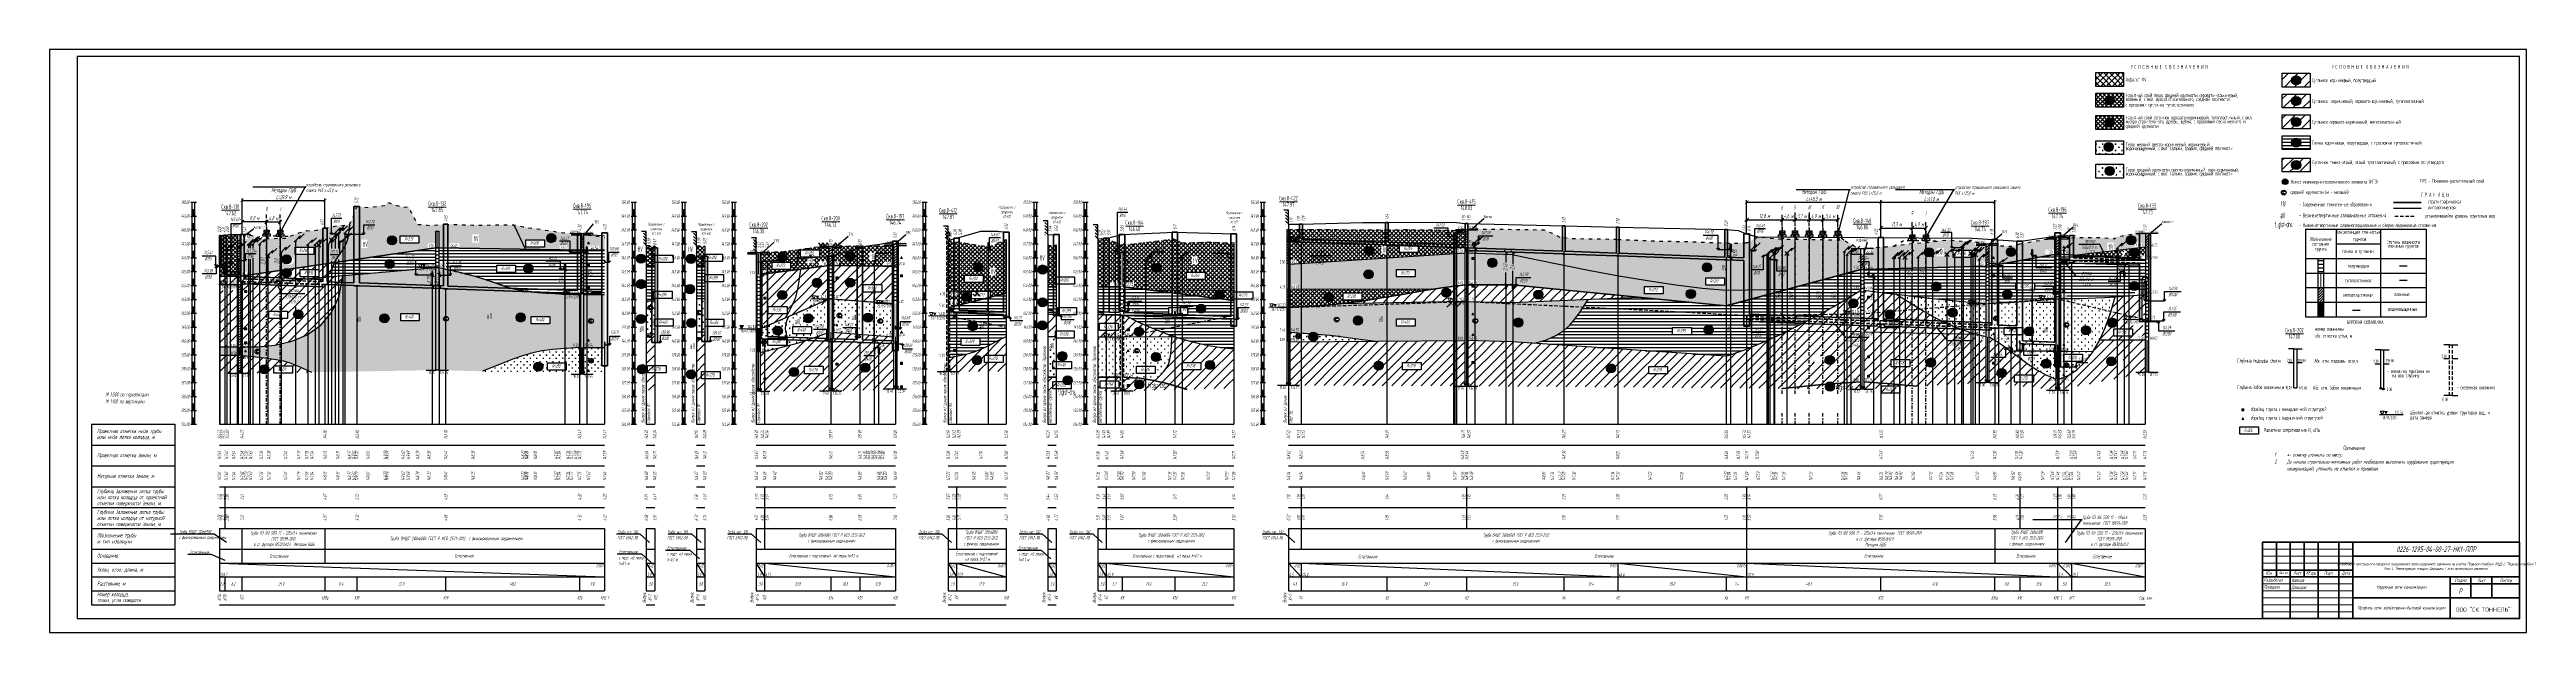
# Model space of a CAD drawing. Header units: metres. Extents: x -34 to 1749, y -3376 to -2956.
import ezdxf
from ezdxf import colors
from ezdxf.entities.mleader import LeaderData, LeaderLine
from ezdxf.enums import TextEntityAlignment as Align
from ezdxf.math import Vec2, Vec3

# ---------------------------------------------------------------- set-up
doc = ezdxf.new("R2010")
doc.units = ezdxf.units.M
doc.header["$LTSCALE"] = 0.2
for name, pattern in [('ACAD_ISO02W100', [15, 12, -3]), ('ACAD_ISO03W100', [30, 12, -18]), ('CONTINUA', [0]), ('DASHDOT', [27, 13, -7, 0, -7]), ('DASHED', [7, 5, -2, 0]), ('HIDDEN2', [4.7625, 3.175, -1.5875]), ('штриховая', [19.05, 12.7, -6.35])]:
    doc.linetypes.add(name, pattern=pattern)
for name, color, linetype in [('PR_RD', 7, 'Continuous'), ('Линейка', 7, 'Continuous'), ('МГТ_Демонтаж сети', 7, 'Continuous'), ('МГТ_ИГ_Геология', 252, 'Continuous'), ('Примыкания', 7, 'Continuous'), ('Проектная земля', 7, 'Continuous'), ('Таблица', 7, 'Continuous'), ('Трубы', 7, 'Continuous'), ('Узлы', 7, 'Continuous'), ('Футляры', 7, 'Continuous'), ('Чёрная земля', 7, 'ACAD_ISO03W100')]:
    doc.layers.add(name, color=color, linetype=linetype)
for name, color, linetype, lineweight in [('МГТ_НВК_В1_СЕТЬ', 160, 'CONTINUA', 60), ('МГТ_НВК_Земля сущ.', 7, 'ACAD_ISO02W100', 25), ('МГТ_НВК_котлованы', 7, 'Continuous', 30), ('МГТ_НВК_рабочий', 171, 'Continuous', 30), ('МГТ_НВК_страх. пакет', 242, 'Continuous', 30)]:
    doc.layers.add(name, color=color, linetype=linetype, lineweight=lineweight)
doc.styles.add('GOST-2.304_Type-B', font='')
doc.styles.add('SPDS', font='SPDS', dxfattribs={"width": 0.7, "oblique": 15, "height": 2.5})
doc.styles.get("Standard").update_dxf_attribs({"font": 'SPDS.shx', "width": 0.7, "oblique": 15, "height": 3})
doc.styles.add('Стиль Simplex', font='simplex.shx')
doc.styles.add('ШТАМП_СПДС', font='spds.shx', dxfattribs={"width": 0.8, "oblique": 15, "height": 2.5})
doc.styles.get('GOST-2.304_Type-B').set_extended_font_data('GOST Common')
doc.dimstyles.new('ISO-25', dxfattribs={"dimtxt": 2.5, "dimasz": 2.5, "dimexe": 1.25, "dimexo": 0.625, "dimtad": 1, "dimtxsty": 'Standard', "dimcen": 2.5, "dimadec": 0, "dimazin": 0, "dimtfac": 1, "dimtmove": 0, "dimatfit": 3, "dimfxl": 1, "dimarcsym": 0})
doc.dimstyles.new('Аннотативный', dxfattribs={"dimscale": 0, "dimtxt": 2.5, "dimasz": 2.5, "dimexe": 1.25, "dimexo": 0.625, "dimtad": 1, "dimtxsty": 'Standard', "dimcen": 2.5, "dimadec": 0, "dimazin": 0, "dimtfac": 1, "dimtmove": 0, "dimatfit": 3, "dimfxl": 1, "dimarcsym": 0})
pattern_1 = [(45, (87.9265, -4565.9531), (-0.9429269, 0.9429269), [])]
pattern_2 = [(45, (-4.154, -2825.848), (0, 21), [9.8995, -19.79898]), (45, (9.846, -2839.848), (0, 21), [9.8995, -19.79898]), (45, (-4.154, -2839.848), (0, 21), [14.142, -15.55648]), (45, (5.846, -2829.848), (0, 21), [15.556, -14.14248]), (45, (2.846, -2839.848), (0, 21), [19.799, -9.89948]), (45, (-4.154, -2832.848), (0, 21), [19.799, -9.89948])]
pattern_3 = [(225, (-1.1544, -2903.0034), (3e-16, -3), [2.1213, -2.12134]), (315, (-2.6544, -2901.5034), (3, 0), [2.1213, -2.12134]), (45, (-4.1544, -2903.0034), (0, 3), [2.1213, -2.12134]), (135, (-2.6544, -2904.5034), (-3, 3e-16), [2.1213, -2.12134])]
pattern_4 = [(90, (-4.154, -2839.7676), (-2.5, 2.5), [0.11, -4.89]), (45, (-4.154, -2839.6576), (-2.5, 2.5), [0.113137, -3.422397]), (0, (-4.074, -2839.5776), (2.5, 2.5), [0.11, -4.89]), (315, (-3.964, -2839.5776), (2.5, 2.5), [0.113137, -3.422397]), (90, (-3.884, -2839.7676), (-2.5, 2.5), [0.11, -4.89]), (45, (-3.964, -2839.8476), (-2.5, 2.5), [0.113137, -3.422397]), (0, (-4.074, -2839.8476), (2.5, 2.5), [0.11, -4.89]), (315, (-4.154, -2839.7676), (2.5, 2.5), [0.113137, -3.422397])]
pattern_5 = [(225, (-1.154, -2839.8476), (3e-16, -3), [2.1213, -2.1213407]), (315, (-2.654, -2838.3476), (3, 0), [2.1213, -2.1213407]), (45, (-4.154, -2839.8476), (0, 3), [2.1213, -2.1213407]), (135, (-2.654, -2841.3476), (-3, 3e-16), [2.1213, -2.1213407])]
pattern_6 = [(0, (-4.2444, -2903.0034), (0, 7), [16.33, 0]), (0, (-4.2444, -2900.6734), (0, 7), [16.33, 0]), (0, (-4.2444, -2898.3334), (0, 7), [16.33, 0])]
pattern_7 = [(0, (-4.244, -2839.8476), (0, 7), [16.33, 0]), (0, (-4.244, -2837.5176), (0, 7), [16.33, 0]), (0, (-4.244, -2835.1776), (0, 7), [16.33, 0])]
pattern_8 = [(197.87055, (0.46004, -2835.20363), (-13.93858614, -4.643934418), [0.05431, -151.279249]), (197.87055, (-1.83996, -2837.50363), (-13.93858614, -4.643934418), [0.05431, -151.279249]), (270, (-1.8914, -2837.5204), (4.646195, 3e-16), [0.054306, -4.589628]), (270, (0.4086, -2835.2204), (4.646195, 3e-16), [0.054306, -4.589628]), (342.12945, (0.40904, -2835.27463), (130.093470641, -41.795409755), [0.05431, -151.279249]), (342.12945, (-1.89096, -2837.57463), (130.093470641, -41.795409755), [0.05431, -151.279249]), (53.95936, (0.46004, -2835.29163), (23.2309769, 32.50754092), [0.05431, -63.120667]), (53.95936, (-1.83996, -2837.59163), (23.2309769, 32.50754092), [0.05431, -63.120667]), (126.04064, (-1.80776, -2837.54763), (-13.93858614, 18.57573767), [0.054306, -63.120671]), (126.04064, (0.49224, -2835.24763), (-13.93858614, 18.57573767), [0.054306, -63.120671])]
pattern_9 = [(45, (857.5069, -4565.764), (-0.9429269, 0.9429269), [])]
pattern_10 = [(45, (20.481, -2889.003), (0, 21), [9.8995, -19.79898]), (45, (34.481, -2903.003), (0, 21), [9.8995, -19.79898]), (45, (20.481, -2903.003), (0, 21), [14.142, -15.55648]), (45, (30.481, -2893.003), (0, 21), [15.556, -14.14248]), (45, (27.481, -2903.003), (0, 21), [19.799, -9.89948]), (45, (20.481, -2896.003), (0, 21), [19.799, -9.89948])]
pattern_11 = [(4e-05, (856.2137, -4568.474), (-2e-06, 2.667), [])]
pattern_12 = [(4e-05, (860.5411, -4566.2795), (-1.8e-06, 2.667), [])]
pattern_13 = [(225, (14.0255, -2903.0034), (3e-16, -3), [2.1213, -2.121341]), (315, (12.5255, -2901.5034), (3, 0), [2.1213, -2.121341]), (45, (11.0255, -2903.0034), (0, 3), [2.1213, -2.121341]), (135, (12.5255, -2904.5034), (-3, 3e-16), [2.1213, -2.121341])]
pattern_14 = [(45, (11.025, -2889.003), (0, 21), [9.8995, -19.799]), (45, (25.025, -2903.003), (0, 21), [9.8995, -19.799]), (45, (11.025, -2903.003), (0, 21), [14.142, -15.5565]), (45, (21.025, -2893.003), (0, 21), [15.556, -14.1425]), (45, (18.025, -2903.003), (0, 21), [19.799, -9.8995]), (45, (11.025, -2896.003), (0, 21), [19.799, -9.8995])]
pattern_15 = [(90, (-4.1544, -2902.9234), (-2.5, 2.5), [0.11, -4.89]), (45, (-4.1544, -2902.8134), (-2.5, 2.5), [0.113137, -3.422397]), (0, (-4.0744, -2902.7334), (2.5, 2.5), [0.11, -4.89]), (315, (-3.9644, -2902.7334), (2.5, 2.5), [0.113137, -3.422397]), (90, (-3.8844, -2902.9234), (-2.5, 2.5), [0.11, -4.89]), (45, (-3.9644, -2903.0034), (-2.5, 2.5), [0.113137, -3.422397]), (0, (-4.0744, -2903.0034), (2.5, 2.5), [0.11, -4.89]), (315, (-4.1544, -2902.9234), (2.5, 2.5), [0.113137, -3.422397])]
pattern_16 = [(45, (-4.154, -2889.003), (0, 21), [9.8995, -19.799]), (45, (9.846, -2903.003), (0, 21), [9.8995, -19.799]), (45, (-4.154, -2903.003), (0, 21), [14.142, -15.5565]), (45, (5.846, -2893.003), (0, 21), [15.556, -14.1425]), (45, (2.846, -2903.003), (0, 21), [19.799, -9.8995]), (45, (-4.154, -2896.003), (0, 21), [19.799, -9.8995])]
pattern_17 = [(45, (-604.904, -4364.91), (0, 21), [9.8995, -19.79898]), (45, (-590.904, -4378.91), (0, 21), [9.8995, -19.79898]), (45, (-604.904, -4378.91), (0, 21), [14.142, -15.55648]), (45, (-594.904, -4368.91), (0, 21), [15.556, -14.14248]), (45, (-597.904, -4378.91), (0, 21), [19.799, -9.89948]), (45, (-604.904, -4371.91), (0, 21), [19.799, -9.89948])]

# ---------------------------------------------------------------- blocks, each defined once
blk = doc.blocks.new('DN')
at = {"layer": 'МГТ_ИГ_Геология', "lineweight": 30, "flags": 128}
for points in [[(-0.126, -0.007), (-0.117, -0.002), (-0.073, 0.011), (-0.033, 0.011), (0.003, 0), (0.02, -0.007), (0.039, -0.019), (0.074, -0.037), (0.103, -0.043), (0.125, -0.048), (0.151, -0.043), (0.18, -0.036), (0.213, -0.019), (0.223, -0.012)], [(-0.126, -0.068), (-0.117, -0.063), (-0.073, -0.05), (-0.033, -0.05), (0.003, -0.059), (0.02, -0.067), (0.039, -0.079), (0.074, -0.098), (0.103, -0.103), (0.125, -0.108), (0.151, -0.103), (0.18, -0.095), (0.213, -0.079), (0.223, -0.072)]]:
    blk.add_lwpolyline(points, dxfattribs=at)
blk = doc.blocks.new('PR_TR')
at = {"linetype": 'Continuous', "lineweight": 0}
blk.add_hatch(color=252, dxfattribs=at).paths.add_polyline_path([(0.07, -0.05), (-0.07, -0.05), (0, 0.09)])
at = {"color": 252, "linetype": 'Continuous', "lineweight": 0, "flags": 128}
blk.add_lwpolyline([(0.07, -0.05), (-0.07, -0.05), (0, 0.09)], close=True, dxfattribs=at)
blk = doc.blocks.new('PR_KV')
at = {"linetype": 'Continuous', "lineweight": 0}
blk.add_hatch(color=252, dxfattribs=at).paths.add_polyline_path([(-0.077, 0.075), (0.077, 0.075), (0.077, -0.075), (-0.077, -0.075)])
at = {"color": 252, "linetype": 'Continuous', "lineweight": 0, "flags": 128}
blk.add_lwpolyline([(-0.077, 0.075), (0.077, 0.075), (0.077, -0.075), (-0.077, -0.075)], close=True, dxfattribs=at)
blk = doc.blocks.new('CCE')
at = {"layer": 'МГТ_ИГ_Геология', "flags": 128}
blk.add_lwpolyline([(0.24, 0.05), (0.23, 0.07), (0.21, 0.09), (0.2, 0.1), (0.17, 0.11), (0.15, 0.1), (0.13, 0.09), (0.12, 0.08), (0.11, 0.07), (0.1, 0.05), (0.1, 0.04), (0.1, 0.01), (0.1, -0.01), (0.1, -0.02), (0.1, -0.04), (0.11, -0.06), (0.13, -0.08), (0.14, -0.09), (0.17, -0.1), (0.19, -0.1), (0.2, -0.09), (0.23, -0.07), (0.23, -0.05), (0.24, -0.04), (0.24, -0.03)], dxfattribs=at)
at = {"layer": 'МГТ_ИГ_Геология'}
blk.add_circle((0.18, 0), 0.173, dxfattribs=at)
blk = doc.blocks.new('CME')
at = {"layer": 'МГТ_ИГ_Геология', "flags": 128}
blk.add_lwpolyline([(0.1, -0.1), (0.1, 0.11), (0.18, -0.09), (0.25, 0.11), (0.25, -0.1)], dxfattribs=at)
at = {"layer": 'МГТ_ИГ_Геология'}
blk.add_circle((0.18, 0), 0.173, dxfattribs=at)
blk = doc.blocks.new('круг1_-26_3_-64_')
at = {"layer": 'МГТ_ИГ_Геология', "true_color": 0xffffff}
blk.add_hatch(color=7, dxfattribs=at).paths.add_polyline_path([(-0.33, 0, 1), (0.33, 0, 1)])
at = {"color": 7, "lineweight": 25}
blk.add_circle((0, 0), 0.327, dxfattribs=at)
at = {"layer": 'МГТ_ИГ_Геология', "style": 'Стиль Simplex', "width": 0.590909}
blk.add_text('1ж3А', height=0.22, dxfattribs=at).set_placement((0, 0), align=Align.MIDDLE_CENTER)
blk = doc.blocks.new('круг1_-30_2')
at = {"layer": 'МГТ_ИГ_Геология', "true_color": 0xffffff}
blk.add_hatch(color=7, dxfattribs=at).paths.add_polyline_path([(-0.33, 0, 1), (0.33, 0, 1)])
at = {"color": 7, "lineweight": 25}
blk.add_circle((0, 0), 0.327, dxfattribs=at)
at = {"color": 7, "lineweight": 25, "style": 'Стиль Simplex', "width": 0.590909}
blk.add_text('1в2', height=0.22, dxfattribs=at).set_placement((0, 0), align=Align.MIDDLE_CENTER)
blk = doc.blocks.new('круг3_-25_2')
at = {"true_color": 0xffffff}
blk.add_hatch(color=7, dxfattribs=at).paths.add_polyline_path([(-0.33, 0, 1), (0.33, 0, 1)])
at = {"color": 7, "lineweight": 25}
blk.add_circle((0, 0), 0.327, dxfattribs=at)
at = {"color": 18, "lineweight": 25, "true_color": 0x000000, "style": 'Стиль Simplex', "width": 0.590909}
blk.add_text('3з2', height=0.22, dxfattribs=at).set_placement((0, 0), align=Align.MIDDLE_CENTER)
blk = doc.blocks.new('круг3_-26_2')
at = {"true_color": 0xffffff}
blk.add_hatch(color=7, dxfattribs=at).paths.add_polyline_path([(-0.33, 0, 1), (0.33, 0, 1)])
at = {"color": 7, "lineweight": 25}
blk.add_circle((0, 0), 0.327, dxfattribs=at)
at = {"color": 7, "lineweight": 25, "style": 'Стиль Simplex', "width": 0.590909}
blk.add_text('3ж2', height=0.22, dxfattribs=at).set_placement((0, 0), align=Align.MIDDLE_CENTER)
blk = doc.blocks.new('круг3_-26_4')
at = {"true_color": 0xffffff}
blk.add_hatch(color=7, dxfattribs=at).paths.add_polyline_path([(-0.33, 0, 1), (0.33, 0, 1)])
at = {"color": 7, "lineweight": 25}
blk.add_circle((0, 0), 0.327, dxfattribs=at)
at = {"color": 7, "lineweight": 25, "style": 'Стиль Simplex', "width": 0.590909}
blk.add_text('3ж4', height=0.22, dxfattribs=at).set_placement((0, 0), align=Align.MIDDLE_CENTER)
blk = doc.blocks.new('круг3_-30_2')
at = {"true_color": 0xffffff}
blk.add_hatch(color=7, dxfattribs=at).paths.add_polyline_path([(-0.33, 0, 1), (0.33, 0, 1)])
at = {"color": 7, "lineweight": 25}
blk.add_circle((0, 0), 0.327, dxfattribs=at)
at = {"color": 7, "lineweight": 25, "style": 'Стиль Simplex', "width": 0.590909}
blk.add_text('3в2', height=0.22, dxfattribs=at).set_placement((0, 0), align=Align.MIDDLE_CENTER)
blk = doc.blocks.new('круг3_-31_2')
at = {"true_color": 0xffffff}
blk.add_hatch(color=7, dxfattribs=at).paths.add_polyline_path([(-0.33, 0, 1), (0.33, 0, 1)])
at = {"color": 7, "lineweight": 25}
blk.add_circle((0, 0), 0.327, dxfattribs=at)
at = {"color": 18, "lineweight": 25, "true_color": 0x000000, "style": 'Стиль Simplex', "width": 0.590909}
blk.add_text('3б2', height=0.22, dxfattribs=at).set_placement((0, 0), align=Align.MIDDLE_CENTER)
blk = doc.blocks.new('круг3_-26_3')
at = {"true_color": 0xffffff}
blk.add_hatch(color=7, dxfattribs=at).paths.add_polyline_path([(-0.33, 0, 1), (0.33, 0, 1)])
at = {"color": 7, "lineweight": 25}
blk.add_circle((0, 0), 0.327, dxfattribs=at)
at = {"color": 7, "lineweight": 25, "style": 'Стиль Simplex', "width": 0.590909}
blk.add_text('3ж3', height=0.22, dxfattribs=at).set_placement((0, 0), align=Align.MIDDLE_CENTER)
blk = doc.blocks.new('круг14_-26_3')
at = {"true_color": 0xffffff}
blk.add_hatch(color=7, dxfattribs=at).paths.add_polyline_path([(-0.33, 0, 1), (0.33, 0, 1)])
at = {"layer": 'МГТ_ИГ_Геология'}
blk.add_circle((0, 0), 0.327, dxfattribs=at)
at = {"layer": 'МГТ_ИГ_Геология', "style": 'Стиль Simplex', "width": 0.590909}
blk.add_text('14ж3', height=0.22, dxfattribs=at).set_placement((0, 0), align=Align.MIDDLE_CENTER)
blk = doc.blocks.new('_ArchTick')
at = {"color": 0, "linetype": 'ByBlock', "const_width": 0.15}
blk.add_lwpolyline([(-0.5, -0.5), (0.5, 0.5)], dxfattribs=at)
blk = doc.blocks.new('*D38')
at = {"layer": 'Defpoints', "color": 0, "transparency": 16777216}
for p in [(1283.9, -3066.4), (1187.3, -3089.3), (1283.9, -3092)]:
    blk.add_point(p, dxfattribs=at)
at = {"layer": 'Футляры', "color": 0, "lineweight": -2, "transparency": 16777216}
for p, q in [((1187.3, -3088.7), (1187.3, -3065.1)), ((1187.3, -3066.4), (1283.9, -3066.4)), ((1283.9, -3091.4), (1283.9, -3065.1))]:
    blk.add_line(p, q, dxfattribs=at)
at = {"layer": 'Футляры', "color": 0, "lineweight": -2, "transparency": 16777216, "xscale": 2.5, "yscale": 2.5, "zscale": 2.5, "rotation": 180}
blk.add_blockref('_ArchTick', (1187.3, -3066.4), dxfattribs=at)
at = {"layer": 'Футляры', "color": 0, "lineweight": -2, "transparency": 16777216, "xscale": 2.5, "yscale": 2.5, "zscale": 2.5}
blk.add_blockref('_ArchTick', (1283.9, -3066.4), dxfattribs=at)
at = {"layer": 'Футляры', "color": 0, "lineweight": 30, "transparency": 16777216, "insert": (1235.6, -3061.6), "char_height": 3, "attachment_point": 5}
blk.add_mtext('Методом ГШБ\\PL=48.3 м ', dxfattribs=at)
blk = doc.blocks.new('круг1')
h = blk.add_hatch(color=255)
edge = h.paths.add_edge_path()
edge.add_arc((0, 0), 0.203, 0, 360)
at = {"layer": 'МГТ_ИГ_Геология'}
blk.add_circle((0, 0), 0.203, dxfattribs=at)
at = {"layer": 'МГТ_ИГ_Геология', "style": 'Стиль Simplex', "width": 0.590909}
blk.add_text('1', height=0.22, dxfattribs=at).set_placement((0, 0), align=Align.MIDDLE_CENTER)
blk = doc.blocks.new('*D37')
at = {"layer": 'Defpoints', "color": 0, "transparency": 16777216}
for p in [(163.9, -3065.2), (104.3, -3089.6), (163.9, -3085.2)]:
    blk.add_point(p, dxfattribs=at)
at = {"layer": 'Футляры', "color": 0, "lineweight": -2, "transparency": 16777216}
for p, q in [((104.3, -3089), (104.3, -3063.9)), ((104.3, -3065.2), (163.9, -3065.2)), ((163.9, -3084.6), (163.9, -3063.9))]:
    blk.add_line(p, q, dxfattribs=at)
at = {"layer": 'Футляры', "color": 0, "lineweight": -2, "transparency": 16777216, "xscale": 2.5, "yscale": 2.5, "zscale": 2.5, "rotation": 180}
blk.add_blockref('_ArchTick', (104.3, -3065.2), dxfattribs=at)
at = {"layer": 'Футляры', "color": 0, "lineweight": -2, "transparency": 16777216, "xscale": 2.5, "yscale": 2.5, "zscale": 2.5}
blk.add_blockref('_ArchTick', (163.9, -3065.2), dxfattribs=at)
at = {"layer": 'Футляры', "color": 0, "lineweight": 30, "transparency": 16777216, "insert": (134.1, -3060.3), "char_height": 3, "attachment_point": 5}
blk.add_mtext('Методом ГШБ\\PL=29.9 м ', dxfattribs=at)
blk = doc.blocks.new('_None')
blk = doc.blocks.new('usl_1')
for p, q in [((0, 0), (3.5, 3.5)), ((2.8, 1.4), (6.4, 4.9)), ((3.5, 3.5), (2.8, 1.4))]:
    blk.add_line(p, q)
blk.add_circle((0, -0.5), 0.5)
blk = doc.blocks.new('Демонтаж_В1')
at = {"layer": 'МГТ_НВК_В1_СЕТЬ', "color": 7, "linetype": 'ByBlock', "lineweight": 40, "ltscale": 0.15}
for points in [[(10856.3, -5531.5), (10860.4, -5531.5)], [(10858.4, -5529.5), (10858.4, -5533.6)]]:
    blk.add_lwpolyline(points, dxfattribs=at)
blk = doc.blocks.new('31231')
at = {"layer": 'МГТ_ИГ_Геология'}
blk.add_lwpolyline([(153.6, -218.2), (167, -218.2), (167, -223.5), (153.6, -223.5)], close=True, dxfattribs=at)
at = {"layer": 'МГТ_ИГ_Геология', "insert": (156.6, -219.3), "char_height": 2.5, "attachment_point": 1}
blk.add_mtext_dynamic_manual_height_columns('R=273', width=10.097, gutter_width=15, heights=[0], dxfattribs=at)
blk = doc.blocks.new('уке')
at = {"layer": 'МГТ_ИГ_Геология'}
blk.add_lwpolyline([(147.8, -230.2), (161.3, -230.2), (161.3, -235.5), (147.8, -235.5)], close=True, dxfattribs=at)
at = {"layer": 'МГТ_ИГ_Геология', "insert": (150.8, -231.3), "char_height": 2.5, "attachment_point": 1}
blk.add_mtext_dynamic_manual_height_columns('R=200', width=10.097, gutter_width=15, heights=[0], dxfattribs=at)
blk = doc.blocks.new('енен')
at = {"layer": 'МГТ_ИГ_Геология'}
blk.add_lwpolyline([(147.8, -230.2), (161.3, -230.2), (161.3, -235.5), (147.8, -235.5)], close=True, dxfattribs=at)
at = {"layer": 'МГТ_ИГ_Геология', "insert": (150.8, -231.3), "char_height": 2.5, "attachment_point": 1}
blk.add_mtext_dynamic_manual_height_columns('R=336', width=10.097, gutter_width=15, heights=[0], dxfattribs=at)
blk = doc.blocks.new('уенрке')
at = {"layer": 'МГТ_ИГ_Геология'}
blk.add_lwpolyline([(147.8, -230.2), (161.3, -230.2), (161.3, -235.5), (147.8, -235.5)], close=True, dxfattribs=at)
at = {"layer": 'МГТ_ИГ_Геология', "insert": (150.8, -231.3), "char_height": 2.5, "attachment_point": 1}
blk.add_mtext_dynamic_manual_height_columns('R=278', width=10.097, gutter_width=15, heights=[0], dxfattribs=at)
blk = doc.blocks.new('екнкен')
at = {"layer": 'МГТ_ИГ_Геология'}
blk.add_lwpolyline([(147.8, -230.2), (161.3, -230.2), (161.3, -235.5), (147.8, -235.5)], close=True, dxfattribs=at)
at = {"layer": 'МГТ_ИГ_Геология', "insert": (150.8, -231.3), "char_height": 2.5, "attachment_point": 1}
blk.add_mtext_dynamic_manual_height_columns('R=221', width=10.097, gutter_width=15, heights=[0], dxfattribs=at)
blk = doc.blocks.new('онгшлш')
at = {"layer": 'МГТ_ИГ_Геология'}
blk.add_lwpolyline([(147.8, -230.2), (161.3, -230.2), (161.3, -235.5), (147.8, -235.5)], close=True, dxfattribs=at)
at = {"layer": 'МГТ_ИГ_Геология', "insert": (150.8, -231.3), "char_height": 2.5, "attachment_point": 1}
blk.add_mtext_dynamic_manual_height_columns('R=399', width=10.097, gutter_width=15, heights=[0], dxfattribs=at)
blk = doc.blocks.new('A$C76455EE1')
at = {"layer": 'МГТ_ИГ_Геология'}
blk.add_lwpolyline([(0, 5.3), (13.4, 5.3), (13.4, 0), (0, 0)], close=True, dxfattribs=at)
at = {"layer": 'МГТ_ИГ_Геология', "insert": (3, 4.2), "char_height": 2.5, "attachment_point": 1}
blk.add_mtext_dynamic_manual_height_columns('R=200', width=10.097, gutter_width=15, heights=[0], dxfattribs=at)
blk = doc.blocks.new('A$C14065AAB')
at = {"layer": 'МГТ_ИГ_Геология'}
blk.add_lwpolyline([(0, 5.3), (13.4, 5.3), (13.4, 0), (0, 0)], close=True, dxfattribs=at)
at = {"layer": 'МГТ_ИГ_Геология', "insert": (3, 4.2), "char_height": 2.5, "attachment_point": 1}
blk.add_mtext_dynamic_manual_height_columns('R=400', width=10.097, gutter_width=15, heights=[0], dxfattribs=at)
blk = doc.blocks.new('A$C5F0C224C')
at = {"layer": 'МГТ_ИГ_Геология'}
blk.add_lwpolyline([(0, 5.3), (13.4, 5.3), (13.4, 0), (0, 0)], close=True, dxfattribs=at)
at = {"layer": 'МГТ_ИГ_Геология', "insert": (3, 4.2), "char_height": 2.5, "attachment_point": 1}
blk.add_mtext_dynamic_manual_height_columns('R=268', width=10.097, gutter_width=15, heights=[0], dxfattribs=at)
blk = doc.blocks.new('*D43')
at = {"layer": 'Defpoints', "color": 0, "transparency": 16777216}
for p in [(1365.9, -3066.4), (1283.9, -3092), (1365.9, -3093.5)]:
    blk.add_point(p, dxfattribs=at)
at = {"layer": 'Футляры', "color": 0, "lineweight": -2, "transparency": 16777216}
for p, q in [((1283.9, -3091.4), (1283.9, -3065.1)), ((1283.9, -3066.4), (1365.9, -3066.4)), ((1365.9, -3092.8), (1365.9, -3065.1))]:
    blk.add_line(p, q, dxfattribs=at)
at = {"layer": 'Футляры', "color": 0, "lineweight": -2, "transparency": 16777216, "xscale": 2.5, "yscale": 2.5, "zscale": 2.5, "rotation": 180}
blk.add_blockref('_ArchTick', (1283.9, -3066.4), dxfattribs=at)
at = {"layer": 'Футляры', "color": 0, "lineweight": -2, "transparency": 16777216, "xscale": 2.5, "yscale": 2.5, "zscale": 2.5}
blk.add_blockref('_ArchTick', (1365.9, -3066.4), dxfattribs=at)
at = {"layer": 'Футляры', "color": 0, "lineweight": 30, "transparency": 16777216, "insert": (1320.3, -3061.7), "char_height": 3, "attachment_point": 5}
blk.add_mtext('Методом ГШБ\\PL=41.0 м ', dxfattribs=at)
blk = doc.blocks.new('_OBLIQUE')
at = {"color": 0, "linetype": 'ByBlock', "lineweight": -2}
blk.add_line((0.5, 0.5), (-0.5, -0.5), dxfattribs=at)
blk = doc.blocks.new('*D44')
at = {"layer": 'Defpoints', "color": 0, "transparency": 16777216}
for p in [(991.7, -3096.5), (991.7, -3096.5), (991.7, -3099.5)]:
    blk.add_point(p, dxfattribs=at)
at = {"layer": 'Примыкания', "color": 0, "lineweight": -2, "transparency": 16777216}
for p, q in [((991.7, -3099.5), (991.7, -3096.5)), ((992.3, -3096.5), (992.9, -3096.5)), ((992.3, -3099.5), (992.9, -3099.5))]:
    blk.add_line(p, q, dxfattribs=at)
at = {"layer": 'Примыкания', "color": 0, "lineweight": -2, "transparency": 16777216, "xscale": 2.5, "yscale": 2.5, "zscale": 2.5}
for p, rotation in [((991.7, -3096.5), 90), ((991.7, -3099.5), 270)]:
    blk.add_blockref('_OBLIQUE', p, dxfattribs=dict(at, rotation=rotation))
at = {"layer": 'Примыкания', "color": 0, "transparency": 16777216, "insert": (989.3, -3096.6), "char_height": 3, "attachment_point": 5, "rotation": 90}
blk.add_mtext('0,31', dxfattribs=at)
blk = doc.blocks.new('*D45')
at = {"layer": 'Defpoints', "color": 0, "transparency": 16777216}
for p in [(976.4, -3091.5), (976.4, -3091.5), (976.4, -3097)]:
    blk.add_point(p, dxfattribs=at)
at = {"layer": 'Примыкания', "color": 0, "lineweight": -2, "transparency": 16777216}
for p, q in [((975.7, -3091.5), (975.1, -3091.5)), ((975.7, -3097), (975.1, -3097)), ((976.4, -3097), (976.4, -3091.5))]:
    blk.add_line(p, q, dxfattribs=at)
at = {"layer": 'Примыкания', "color": 0, "lineweight": -2, "transparency": 16777216, "xscale": 2.5, "yscale": 2.5, "zscale": 2.5}
for p, rotation in [((976.4, -3091.5), 90), ((976.4, -3097), 270)]:
    blk.add_blockref('_OBLIQUE', p, dxfattribs=dict(at, rotation=rotation))
at = {"layer": 'Примыкания', "color": 0, "transparency": 16777216, "insert": (980.9, -3094.2), "char_height": 3, "attachment_point": 5, "rotation": 90}
blk.add_mtext('0,55', dxfattribs=at)
blk = doc.blocks.new('*D46')
at = {"layer": 'Defpoints', "color": 0, "transparency": 16777216}
for p in [(241.1, -3118.9), (241.1, -3118.9), (241.1, -3126.5)]:
    blk.add_point(p, dxfattribs=at)
at = {"layer": 'Примыкания', "color": 0, "lineweight": -2, "transparency": 16777216}
for p, q in [((241.1, -3118.9), (241.1, -3116.4)), ((241.1, -3126.5), (241.1, -3118.9)), ((241.7, -3118.9), (242.4, -3118.9)), ((241.1, -3126.5), (241.1, -3129)), ((241.7, -3126.5), (242.4, -3126.5))]:
    blk.add_line(p, q, dxfattribs=at)
at = {"layer": 'Примыкания', "color": 0, "lineweight": -2, "transparency": 16777216, "xscale": 2.5, "yscale": 2.5, "zscale": 2.5}
for p, rotation in [((241.1, -3118.9), 270), ((241.1, -3126.5), 90)]:
    blk.add_blockref('_OBLIQUE', p, dxfattribs=dict(at, rotation=rotation))
at = {"layer": 'Примыкания', "color": 0, "transparency": 16777216, "insert": (239.2, -3122.4), "char_height": 3, "width": 4.75, "attachment_point": 5, "rotation": 90}
blk.add_mtext('0,75', dxfattribs=at)
blk = doc.blocks.new('*D47')
at = {"layer": 'Defpoints', "color": 0, "transparency": 16777216}
for p in [(246.1, -3118.9), (246.1, -3118.9), (246.1, -3126.7)]:
    blk.add_point(p, dxfattribs=at)
at = {"layer": 'Примыкания', "color": 0, "lineweight": -2, "transparency": 16777216}
for p, q in [((246.1, -3118.9), (246.1, -3119.1)), ((246.7, -3118.9), (247.4, -3118.9)), ((246.1, -3126.7), (246.1, -3126.1)), ((246.7, -3126.7), (247.4, -3126.7))]:
    blk.add_line(p, q, dxfattribs=at)
at = {"layer": 'Примыкания', "color": 0, "lineweight": -2, "transparency": 16777216, "xscale": 2.5, "yscale": 2.5, "zscale": 2.5}
for p, rotation in [((246.1, -3118.9), 90), ((246.1, -3126.7), 270)]:
    blk.add_blockref('_OBLIQUE', p, dxfattribs=dict(at, rotation=rotation))
at = {"layer": 'Примыкания', "color": 0, "transparency": 16777216, "insert": (244.4, -3122.6), "char_height": 3, "width": 5.669, "attachment_point": 5, "rotation": 90}
blk.add_mtext('0,77', dxfattribs=at)
blk = doc.blocks.new('*D48')
at = {"layer": 'Defpoints', "color": 0, "transparency": 16777216}
for p in [(336.6, -3115), (336.6, -3115), (336.6, -3129.8)]:
    blk.add_point(p, dxfattribs=at)
at = {"layer": 'Примыкания', "color": 0, "lineweight": -2, "transparency": 16777216}
for p, q in [((336.6, -3129.8), (336.6, -3115)), ((337.2, -3115), (337.9, -3115)), ((337.2, -3129.8), (337.9, -3129.8))]:
    blk.add_line(p, q, dxfattribs=at)
at = {"layer": 'Примыкания', "color": 0, "lineweight": -2, "transparency": 16777216, "xscale": 2.5, "yscale": 2.5, "zscale": 2.5}
for p, rotation in [((336.6, -3115), 90), ((336.6, -3129.8), 270)]:
    blk.add_blockref('_OBLIQUE', p, dxfattribs=dict(at, rotation=rotation))
at = {"layer": 'Примыкания', "color": 0, "transparency": 16777216, "insert": (334.2, -3122.2), "char_height": 3, "width": 5.1, "attachment_point": 5, "rotation": 90}
blk.add_mtext('1,48', dxfattribs=at)
blk = doc.blocks.new('*D49')
at = {"layer": 'Defpoints', "color": 0, "transparency": 16777216}
for p in [(352.3, -3102.7), (352.3, -3102.7), (352.3, -3130.4)]:
    blk.add_point(p, dxfattribs=at)
at = {"layer": 'Примыкания', "color": 0, "lineweight": -2, "transparency": 16777216}
for p, q in [((352.3, -3130.4), (352.3, -3102.7)), ((353, -3102.7), (353.6, -3102.7)), ((353, -3130.4), (353.6, -3130.4))]:
    blk.add_line(p, q, dxfattribs=at)
at = {"layer": 'Примыкания', "color": 0, "lineweight": -2, "transparency": 16777216, "xscale": 2.5, "yscale": 2.5, "zscale": 2.5}
for p, rotation in [((352.3, -3102.7), 90), ((352.3, -3130.4), 270)]:
    blk.add_blockref('_OBLIQUE', p, dxfattribs=dict(at, rotation=rotation))
at = {"layer": 'Примыкания', "color": 0, "transparency": 16777216, "insert": (355, -3117.6), "char_height": 3, "width": 5.669, "attachment_point": 5, "rotation": 90}
blk.add_mtext('2,76', dxfattribs=at)
blk = doc.blocks.new('*D50')
at = {"layer": 'Defpoints', "color": 0, "transparency": 16777216}
for p in [(101.5, -3108.5), (101.5, -3108.5), (101.5, -3116.6)]:
    blk.add_point(p, dxfattribs=at)
at = {"layer": 'Примыкания', "color": 0, "lineweight": -2, "transparency": 16777216}
for p, q in [((101.5, -3108.5), (101.5, -3110.3)), ((101.5, -3116.6), (101.5, -3115.1)), ((102.1, -3108.5), (102.8, -3108.5)), ((102.1, -3116.6), (102.8, -3116.6))]:
    blk.add_line(p, q, dxfattribs=at)
at = {"layer": 'Примыкания', "color": 0, "lineweight": -2, "transparency": 16777216, "xscale": 2, "yscale": 2, "zscale": 2}
for p, rotation in [((101.5, -3108.5), 90), ((101.5, -3116.6), 270)]:
    blk.add_blockref('_OBLIQUE', p, dxfattribs=dict(at, rotation=rotation))
at = {"layer": 'Примыкания', "color": 0, "transparency": 16777216, "insert": (99.8, -3112.7), "char_height": 3, "width": 6.062, "attachment_point": 5, "rotation": 90}
blk.add_mtext('{\\H0.66667x;0,81}', dxfattribs=at)
blk = doc.blocks.new('*D51')
at = {"layer": 'Defpoints', "color": 0, "transparency": 16777216}
for p in [(95.6, -3109.8), (95.6, -3109.8), (95.6, -3116.4)]:
    blk.add_point(p, dxfattribs=at)
at = {"layer": 'Примыкания', "color": 0, "lineweight": -2, "transparency": 16777216}
for p, q in [((95.6, -3109.8), (95.6, -3109.9)), ((95.6, -3116.4), (95.6, -3114.8)), ((96.2, -3109.8), (96.8, -3109.8)), ((96.2, -3116.4), (96.8, -3116.4))]:
    blk.add_line(p, q, dxfattribs=at)
at = {"layer": 'Примыкания', "color": 0, "lineweight": -2, "transparency": 16777216, "xscale": 2, "yscale": 2, "zscale": 2}
for p, rotation in [((95.6, -3109.8), 90), ((95.6, -3116.4), 270)]:
    blk.add_blockref('_OBLIQUE', p, dxfattribs=dict(at, rotation=rotation))
at = {"layer": 'Примыкания', "color": 0, "transparency": 16777216, "insert": (94.5, -3112.4), "char_height": 3, "width": 6.062, "attachment_point": 5, "rotation": 90}
blk.add_mtext('{\\H0.66667x;0,66}', dxfattribs=at)
blk = doc.blocks.new('*D52')
at = {"layer": 'Defpoints', "color": 0, "transparency": 16777216}
for p in [(562.4, -3168), (562.4, -3171.3), (562.4, -3171.3)]:
    blk.add_point(p, dxfattribs=at)
at = {"layer": 'Примыкания', "color": 0, "lineweight": -2, "transparency": 16777216}
for p, q in [((562.4, -3168), (562.4, -3171.3)), ((563.1, -3168), (563.7, -3168)), ((563.1, -3171.3), (563.7, -3171.3))]:
    blk.add_line(p, q, dxfattribs=at)
at = {"layer": 'Примыкания', "color": 0, "lineweight": -2, "transparency": 16777216, "xscale": 2.5, "yscale": 2.5, "zscale": 2.5}
for p, rotation in [((562.4, -3168), 90), ((562.4, -3171.3), 270)]:
    blk.add_blockref('_OBLIQUE', p, dxfattribs=dict(at, rotation=rotation))
at = {"layer": 'Примыкания', "color": 0, "transparency": 16777216, "insert": (565.7, -3171.5), "char_height": 3, "width": 6.062, "attachment_point": 5, "rotation": 90}
blk.add_mtext('0,34', dxfattribs=at)
blk = doc.blocks.new('*D53')
at = {"layer": 'Defpoints', "color": 0, "transparency": 16777216}
for p in [(559.3, -3109.4), (559.3, -3109.4), (559.3, -3165.8)]:
    blk.add_point(p, dxfattribs=at)
at = {"layer": 'Примыкания', "color": 0, "lineweight": -2, "transparency": 16777216}
for p, q in [((559.3, -3109.4), (559.3, -3127.3)), ((559.9, -3109.4), (560.5, -3109.4)), ((559.3, -3165.8), (559.3, -3133.9)), ((559.9, -3165.8), (560.5, -3165.8))]:
    blk.add_line(p, q, dxfattribs=at)
at = {"layer": 'Примыкания', "color": 0, "lineweight": -2, "transparency": 16777216, "xscale": 2.5, "yscale": 2.5, "zscale": 2.5}
for p, rotation in [((559.3, -3109.4), 90), ((559.3, -3165.8), 270)]:
    blk.add_blockref('_OBLIQUE', p, dxfattribs=dict(at, rotation=rotation))
at = {"layer": 'Примыкания', "color": 0, "transparency": 16777216, "insert": (559.3, -3130.6), "char_height": 3, "width": 6.062, "attachment_point": 5, "rotation": 90}
blk.add_mtext('5,64', dxfattribs=at)
blk = doc.blocks.new('*D54')
at = {"layer": 'Defpoints', "color": 0, "transparency": 16777216}
for p in [(641.4, -3099.8), (641.4, -3099.8), (641.4, -3144.9)]:
    blk.add_point(p, dxfattribs=at)
at = {"layer": 'Примыкания', "color": 0, "lineweight": -2, "transparency": 16777216}
for p, q in [((641.4, -3099.8), (641.4, -3119.1)), ((642, -3099.8), (642.6, -3099.8)), ((641.4, -3144.9), (641.4, -3125.7)), ((642, -3144.9), (642.6, -3144.9))]:
    blk.add_line(p, q, dxfattribs=at)
at = {"layer": 'Примыкания', "color": 0, "lineweight": -2, "transparency": 16777216, "xscale": 2.5, "yscale": 2.5, "zscale": 2.5}
for p, rotation in [((641.4, -3099.8), 90), ((641.4, -3144.9), 270)]:
    blk.add_blockref('_OBLIQUE', p, dxfattribs=dict(at, rotation=rotation))
at = {"layer": 'Примыкания', "color": 0, "transparency": 16777216, "insert": (639.1, -3122.4), "char_height": 3, "width": 5.669, "attachment_point": 5, "rotation": 90}
blk.add_mtext('4,51', dxfattribs=at)
blk = doc.blocks.new('*D55')
at = {"layer": 'Defpoints', "color": 0, "transparency": 16777216}
for p in [(1014, -3102.3), (1014, -3126.5), (1014, -3126.5)]:
    blk.add_point(p, dxfattribs=at)
at = {"layer": 'Примыкания', "color": 0, "lineweight": -2, "transparency": 16777216}
for p, q in [((1014, -3102.3), (1014, -3109.8)), ((1014.6, -3102.3), (1015.3, -3102.3)), ((1014, -3126.5), (1014, -3117.1)), ((1014.6, -3126.5), (1015.3, -3126.5))]:
    blk.add_line(p, q, dxfattribs=at)
at = {"layer": 'Примыкания', "color": 0, "lineweight": -2, "transparency": 16777216, "xscale": 2.5, "yscale": 2.5, "zscale": 2.5}
for p, rotation in [((1014, -3102.3), 89.99526708163629), ((1014, -3126.5), 269.9952670816364)]:
    blk.add_blockref('_OBLIQUE', p, dxfattribs=dict(at, rotation=rotation))
at = {"layer": 'Примыкания', "color": 0, "transparency": 16777216, "insert": (1014, -3113.4), "char_height": 3, "width": 5.887, "attachment_point": 5, "rotation": 89.9953}
blk.add_mtext('2,42', dxfattribs=at)
blk = doc.blocks.new('*D56')
at = {"layer": 'Defpoints', "color": 0, "transparency": 16777216}
for p in [(1018.9, -3102.5), (1018.9, -3126.5), (1018.9, -3126.5)]:
    blk.add_point(p, dxfattribs=at)
at = {"layer": 'Примыкания', "color": 0, "lineweight": -2, "transparency": 16777216}
for p, q in [((1018.9, -3102.5), (1018.9, -3111)), ((1018.9, -3126.5), (1018.9, -3116)), ((1019.5, -3102.5), (1020.1, -3102.5)), ((1019.5, -3126.5), (1020.1, -3126.5))]:
    blk.add_line(p, q, dxfattribs=at)
at = {"layer": 'Примыкания', "color": 0, "lineweight": -2, "transparency": 16777216, "xscale": 2.5, "yscale": 2.5, "zscale": 2.5}
for p, rotation in [((1018.9, -3102.5), 89.9952336208488), ((1018.9, -3126.5), 269.9952336208488)]:
    blk.add_blockref('_OBLIQUE', p, dxfattribs=dict(at, rotation=rotation))
at = {"layer": 'Примыкания', "color": 0, "transparency": 16777216, "insert": (1018.9, -3113.5), "char_height": 3, "width": 4.575, "attachment_point": 5, "rotation": 89.9952}
blk.add_mtext('2,4', dxfattribs=at)
blk = doc.blocks.new('*D57')
at = {"layer": 'Defpoints', "color": 0, "transparency": 16777216}
for p in [(1175.7, -3100.7), (1175.7, -3100.7), (1175.7, -3106.2)]:
    blk.add_point(p, dxfattribs=at)
at = {"layer": 'Примыкания', "color": 0, "lineweight": -2, "transparency": 16777216}
for p, q in [((1175.7, -3106.2), (1175.7, -3100.7)), ((1176.3, -3100.7), (1177, -3100.7)), ((1176.3, -3106.2), (1177, -3106.2))]:
    blk.add_line(p, q, dxfattribs=at)
at = {"layer": 'Примыкания', "color": 0, "lineweight": -2, "transparency": 16777216, "xscale": 2.5, "yscale": 2.5, "zscale": 2.5}
for p, rotation in [((1175.7, -3100.7), 90), ((1175.7, -3106.2), 270)]:
    blk.add_blockref('_OBLIQUE', p, dxfattribs=dict(at, rotation=rotation))
at = {"layer": 'Примыкания', "color": 0, "transparency": 16777216, "insert": (1179.2, -3103.2), "char_height": 3, "width": 5.887, "attachment_point": 5, "rotation": 90}
blk.add_mtext('0,55', dxfattribs=at)
blk = doc.blocks.new('*D39')
at = {"layer": 'Defpoints', "color": 0, "transparency": 16777216}
for p in [(1377.6, -3171.6), (1377.7, -3157.4), (1377.7, -3171.6)]:
    blk.add_point(p, dxfattribs=at)
at = {"layer": 'Примыкания', "color": 0, "lineweight": -2, "transparency": 16777216}
for p, q in [((1377.7, -3157.4), (1377.7, -3171.6)), ((1378.2, -3171.6), (1378.9, -3171.6)), ((1378.3, -3157.4), (1379, -3157.4))]:
    blk.add_line(p, q, dxfattribs=at)
at = {"layer": 'Примыкания', "color": 0, "lineweight": -2, "transparency": 16777216, "xscale": 2.5, "yscale": 2.5, "zscale": 2.5}
for p, rotation in [((1377.7, -3171.6), 269.7667727004032), ((1377.7, -3157.4), 89.76677270040325)]:
    blk.add_blockref('_OBLIQUE', p, dxfattribs=dict(at, rotation=rotation))
at = {"layer": 'Примыкания', "color": 0, "transparency": 16777216, "insert": (1374.6, -3165.4), "char_height": 3, "width": 5.494, "attachment_point": 5, "rotation": 89.7668}
blk.add_mtext('1,42', dxfattribs=at)
blk = doc.blocks.new('*D40')
at = {"layer": 'Defpoints', "color": 0, "transparency": 16777216}
for p in [(1392.8, -3104.7), (1392.8, -3104.7), (1392.8, -3166.7)]:
    blk.add_point(p, dxfattribs=at)
at = {"layer": 'Примыкания', "color": 0, "lineweight": -2, "transparency": 16777216}
for p, q in [((1392.8, -3104.7), (1392.8, -3126.8)), ((1393.4, -3104.7), (1394, -3104.7)), ((1392.8, -3166.7), (1392.8, -3133.3)), ((1393.4, -3166.7), (1394, -3166.7))]:
    blk.add_line(p, q, dxfattribs=at)
at = {"layer": 'Примыкания', "color": 0, "lineweight": -2, "transparency": 16777216, "xscale": 2.5, "yscale": 2.5, "zscale": 2.5}
for p, rotation in [((1392.8, -3104.7), 90), ((1392.8, -3166.7), 270)]:
    blk.add_blockref('_OBLIQUE', p, dxfattribs=dict(at, rotation=rotation))
at = {"layer": 'Примыкания', "color": 0, "transparency": 16777216, "insert": (1392.8, -3130), "char_height": 3, "width": 5.494, "attachment_point": 5, "rotation": 90}
blk.add_mtext('6,19', dxfattribs=at)
blk = doc.blocks.new('*D41')
at = {"layer": 'Defpoints', "color": 0, "transparency": 16777216}
for p in [(1278.5, -3120.4), (1278.5, -3120.4), (1278.5, -3150.3)]:
    blk.add_point(p, dxfattribs=at)
at = {"layer": 'Примыкания', "color": 0, "lineweight": -2, "transparency": 16777216}
for p, q in [((1278.5, -3120.4), (1278.5, -3131.9)), ((1279.1, -3120.4), (1279.8, -3120.4)), ((1278.5, -3150.3), (1278.5, -3138.9)), ((1279.1, -3150.3), (1279.8, -3150.3))]:
    blk.add_line(p, q, dxfattribs=at)
at = {"layer": 'Примыкания', "color": 0, "lineweight": -2, "transparency": 16777216, "xscale": 2.5, "yscale": 2.5, "zscale": 2.5}
for p, rotation in [((1278.5, -3120.4), 90), ((1278.5, -3150.3), 270)]:
    blk.add_blockref('_OBLIQUE', p, dxfattribs=dict(at, rotation=rotation))
at = {"layer": 'Примыкания', "color": 0, "transparency": 16777216, "insert": (1278.5, -3135.4), "char_height": 3, "width": 5.887, "attachment_point": 5, "rotation": 90}
blk.add_mtext('2,99', dxfattribs=at)
blk = doc.blocks.new('*D42')
at = {"layer": 'Defpoints', "color": 0, "transparency": 16777216}
for p in [(1459.1, -3111.5), (1459.1, -3116.6), (1459.1, -3116.6)]:
    blk.add_point(p, dxfattribs=at)
at = {"layer": 'Примыкания', "color": 0, "lineweight": -2, "transparency": 16777216}
for p, q in [((1458.4, -3111.5), (1457.8, -3111.5)), ((1458.4, -3116.6), (1457.8, -3116.6)), ((1459.1, -3111.5), (1459.1, -3116.6))]:
    blk.add_line(p, q, dxfattribs=at)
at = {"layer": 'Примыкания', "color": 0, "lineweight": -2, "transparency": 16777216, "xscale": 2.5, "yscale": 2.5, "zscale": 2.5}
for p, rotation in [((1459.1, -3111.5), 90.0388103897651), ((1459.1, -3116.6), 270.0388103897651)]:
    blk.add_blockref('_OBLIQUE', p, dxfattribs=dict(at, rotation=rotation))
at = {"layer": 'Примыкания', "color": 0, "transparency": 16777216, "insert": (1456.5, -3113.8), "char_height": 3, "width": 6.062, "attachment_point": 5, "rotation": 90.0388}
blk.add_mtext('0,5', dxfattribs=at)
blk = doc.blocks.new('1')
at = {"layer": 'МГТ_НВК_Земля сущ.', "color": 251, "linetype": 'DASHED'}
blk.add_lwpolyline([(546.9, -1637.1), (546.9, -1645.4)], dxfattribs=at)
at = {"layer": 'МГТ_НВК_страх. пакет', "color": 251, "ltscale": 0.5, "extrusion": (0.033937, -0.002565, 0.999421)}
for p, q in [((538.8, -1640.3, 0), (539.4, -1640.3, 0)), ((538.8, -1640.3, 0), (539.4, -1640.3, 0)), ((537.9, -1642.2, 0), (537.9, -1642, 0)), ((537.9, -1642.2, 0), (537.9, -1642.4)), ((538.5, -1641.9, 0), (538, -1642, 0)), ((538.6, -1640.5, 0), (538.6, -1640.7, 0)), ((538.6, -1640.8, 0), (538.6, -1640.8, 0)), ((538.8, -1641.6, 0), (538.9, -1641.1, 0)), ((539.2, -1641.6, 0), (539.2, -1641.2, 0)), ((539.5, -1642, -0.1), (539.9, -1642.1, -0.1)), ((539.6, -1640.8, 0), (539.6, -1640.5, 0)), ((540, -1642.3, -0.1), (540, -1642.2, -0.1)), ((540, -1642.3, -0.1), (540, -1642.2, -0.1)), ((540, -1642.3, -0.1), (540, -1642.5, -0.1))]:
    blk.add_line(p, q, dxfattribs=at)
at = {"layer": 'МГТ_НВК_страх. пакет', "color": 251, "ltscale": 0.5, "extrusion": (0.033934, -0.002597, 0.999421)}
for p, q in [((539.1, -1640.3), (539.4, -1640.3, 0)), ((540, -1642.5, -0.1), (537.9, -1642.4, 0))]:
    blk.add_line(p, q, dxfattribs=at)
at = {"layer": 'МГТ_НВК_страх. пакет', "color": 251, "ltscale": 0.5, "extrusion": (-0.033937, -0.002565, 0.999421)}
for p, q in [((555.1, -1640.3, 0), (554.4, -1640.3, 0)), ((554.4, -1642, -0.1), (553.9, -1642.1, -0.1)), ((553.9, -1642.3, -0.1), (553.9, -1642.2, -0.1)), ((553.9, -1642.3, -0.1), (553.9, -1642.2, -0.1)), ((553.9, -1642.3, -0.1), (553.9, -1642.5, -0.1)), ((553.9, -1642.5, -0.1), (555.9, -1642.4, 0)), ((554.3, -1640.8, 0), (554.3, -1640.5, 0)), ((554.3, -1640.8, 0), (554.3, -1640.8, 0)), ((554.7, -1641.6, 0), (554.6, -1641.2, 0)), ((555, -1641.6, 0), (555, -1641.1, 0)), ((555.2, -1640.8, 0), (555.3, -1640.8, 0)), ((555.3, -1640.5, 0), (555.3, -1640.7, 0)), ((555.3, -1641.9, 0), (555.9, -1642, 0)), ((555.9, -1642.2, 0), (555.9, -1642, 0)), ((555.9, -1642.2, 0), (555.9, -1642.4))]:
    blk.add_line(p, q, dxfattribs=at)
at = {"layer": 'МГТ_НВК_страх. пакет', "color": 251, "ltscale": 0.5}
blk.add_line((540.6, -1642.1), (540.6, -1642.6), dxfattribs=at)
at = {"layer": 'МГТ_НВК_страх. пакет', "color": 251, "linetype": 'HIDDEN2', "lineweight": 30, "elevation": 0}
blk.add_lwpolyline([(537.9, -1639.6), (556.4, -1639.6), (556.4, -1641.1), (537.9, -1641.1)], close=True, dxfattribs=at)
at = {"layer": 'МГТ_НВК_страх. пакет', "color": 251, "ltscale": 0.5}
for points in [[(540.6, -1642.6), (537.2, -1642.3), (537.2, -1641.8), (536.7, -1641.8), (533.4, -1642.7)], [(556.6, -1641.8), (557.1, -1641.8), (560.4, -1642.7), (560.4, -1644.1), (533.4, -1644.1), (533.4, -1642.7)], [(540.8, -1642.1), (541.1, -1642.1), (540.6, -1642.1)], [(541.1, -1642.1), (543.6, -1642.7), (550.2, -1642.7), (552.7, -1642.1), (553.2, -1642.1), (553.2, -1642.6), (556.6, -1642.3), (556.6, -1641.8)]]:
    blk.add_lwpolyline(points, dxfattribs=at)
at = {"layer": 'МГТ_НВК_страх. пакет', "color": 251, "ltscale": 0.5, "extrusion": (0.033937, -0.002565, 0.999421)}
for centre, radius, start, end in [((-1595.2, -660.5, 22.5), 0.176, 1.2499, 91.9282), ((-1595.2, -661.1, 22.5), 0.174, 274.638, 2.363), ((-1596.8, -659.8, 22.5), 0.0547, 8.1282, 82.8423), ((-1596.3, -660.3, 22.5), 0.376, 196.1273, 268.5232), ((-1595.5, -660.3, 22.5), 0.0417, 90.9982, 170.0388), ((-1595.9, -660.3, 22.5), 0.365, 271.8259, 341.9758), ((-1595.9, -661.5, 22.5), 0.47, 24.5026, 80.5834), ((-1596.3, -661.4, 22.5), 0.404, 93.5974, 164.4611), ((-1595.5, -661.3, 22.5), 0.0423, 190.6804, 272.757), ((-1596.8, -661.8, 22.5), 0.055, 272.0476, 345.5863)]:
    blk.add_arc(centre, radius, start, end, dxfattribs=at)
at = {"layer": 'МГТ_НВК_страх. пакет', "color": 251, "ltscale": 0.5, "extrusion": (-0.033937, -0.002565, 0.999421)}
for centre, radius, start, end in [((1677.6, 429, -14.6), 0.174, 177.637, 265.362), ((1677.6, 429.7, -14.6), 0.176, 88.0718, 178.7501), ((1679.3, 428.4, -14.7), 0.055, 194.4137, 267.9524), ((1677.9, 428.9, -14.6), 0.0423, 267.243, 349.3196), ((1678.3, 428.7, -14.6), 0.374, 91.3439, 163.5701), ((1678.7, 428.7, -14.7), 0.404, 15.5389, 86.4026), ((1678.3, 429.9, -14.6), 0.365, 198.0242, 268.1741), ((1678.7, 429.9, -14.7), 0.376, 271.4768, 343.8727), ((1677.9, 429.8, -14.6), 0.0417, 9.9612, 89.0018), ((1679.3, 430.3, -14.7), 0.0547, 97.1577, 171.8718)]:
    blk.add_arc(centre, radius, start, end, dxfattribs=at)
blk = doc.blocks.new('*D58')
at = {"layer": 'Defpoints', "color": 0, "transparency": 16777216}
for p in [(121.9, -3091), (121.9, -3120.7), (121.9, -3120.7)]:
    blk.add_point(p, dxfattribs=at)
at = {"layer": 'Примыкания', "color": 0, "lineweight": -2, "transparency": 16777216}
for p, q in [((121.9, -3091), (121.9, -3120.7)), ((122.5, -3091), (123.1, -3091)), ((122.5, -3120.7), (123.1, -3120.7))]:
    blk.add_line(p, q, dxfattribs=at)
at = {"layer": 'Примыкания', "color": 0, "lineweight": -2, "transparency": 16777216, "xscale": 2.5, "yscale": 2.5, "zscale": 2.5}
for p, rotation in [((121.9, -3091), 90), ((121.9, -3120.7), 270)]:
    blk.add_blockref('_OBLIQUE', p, dxfattribs=dict(at, rotation=rotation))
at = {"layer": 'Примыкания', "color": 0, "transparency": 16777216, "insert": (119.4, -3109.1), "char_height": 3, "attachment_point": 5, "rotation": 90}
blk.add_mtext('2,97', dxfattribs=at)
blk = doc.blocks.new('*D35')
at = {"layer": 'Defpoints', "color": 0, "transparency": 16777216}
for p in [(1212.9, -3091.5), (1212.9, -3148), (1212.9, -3148)]:
    blk.add_point(p, dxfattribs=at)
at = {"layer": 'Примыкания', "color": 0, "lineweight": -2, "transparency": 16777216}
for p, q in [((1212.9, -3091.5), (1212.9, -3148)), ((1213.5, -3091.5), (1214.2, -3091.5)), ((1213.5, -3148), (1214.2, -3148))]:
    blk.add_line(p, q, dxfattribs=at)
at = {"layer": 'Примыкания', "color": 0, "lineweight": -2, "transparency": 16777216, "xscale": 2.5, "yscale": 2.5, "zscale": 2.5}
for p, rotation in [((1212.9, -3091.5), 90), ((1212.9, -3148), 270)]:
    blk.add_blockref('_OBLIQUE', p, dxfattribs=dict(at, rotation=rotation))
at = {"layer": 'Примыкания', "color": 0, "transparency": 16777216, "insert": (1210.4, -3133.6), "char_height": 3, "attachment_point": 5, "rotation": 90}
blk.add_mtext('5,65', dxfattribs=at)
blk = doc.blocks.new('*D36')
at = {"layer": 'Defpoints', "color": 0, "transparency": 16777216}
for p in [(1306.5, -3094.4), (1306.5, -3151.3), (1306.5, -3151.3)]:
    blk.add_point(p, dxfattribs=at)
at = {"layer": 'Примыкания', "color": 0, "lineweight": -2, "transparency": 16777216}
for p, q in [((1306.5, -3094.4), (1306.5, -3115.3)), ((1307.1, -3094.4), (1307.8, -3094.4)), ((1306.5, -3151.3), (1306.5, -3122.3)), ((1307.1, -3151.3), (1307.8, -3151.3))]:
    blk.add_line(p, q, dxfattribs=at)
at = {"layer": 'Примыкания', "color": 0, "lineweight": -2, "transparency": 16777216, "xscale": 2.5, "yscale": 2.5, "zscale": 2.5}
for p, rotation in [((1306.5, -3094.4), 90), ((1306.5, -3151.3), 270)]:
    blk.add_blockref('_OBLIQUE', p, dxfattribs=dict(at, rotation=rotation))
at = {"layer": 'Примыкания', "color": 0, "transparency": 16777216, "insert": (1304.1, -3118.8), "char_height": 3, "attachment_point": 5, "rotation": 90}
blk.add_mtext('5,69', dxfattribs=at)
blk = doc.blocks.new('*D72')
at = {"layer": 'Defpoints', "color": 0, "transparency": 16777216}
for p in [(104.3, -3080.7), (104.3, -3084.1), (121.9, -3084.1)]:
    blk.add_point(p, dxfattribs=at)
at = {"layer": 'Примыкания', "color": 0, "lineweight": -2, "transparency": 16777216}
for p, q in [((104.3, -3083.5), (104.3, -3079.5)), ((121.9, -3080.7), (104.3, -3080.7)), ((121.9, -3083.5), (121.9, -3079.5))]:
    blk.add_line(p, q, dxfattribs=at)
at = {"layer": 'Примыкания', "color": 0, "lineweight": -2, "transparency": 16777216, "xscale": 2.5, "yscale": 2.5, "zscale": 2.5, "rotation": 180}
blk.add_blockref('_OBLIQUE', (104.3, -3080.7), dxfattribs=at)
at = {"layer": 'Примыкания', "color": 0, "lineweight": -2, "transparency": 16777216, "xscale": 2.5, "yscale": 2.5, "zscale": 2.5}
blk.add_blockref('_OBLIQUE', (121.9, -3080.7), dxfattribs=at)
at = {"layer": 'Примыкания', "color": 0, "transparency": 16777216, "insert": (113.1, -3078.3), "char_height": 3, "attachment_point": 5}
blk.add_mtext('8,8 м', dxfattribs=at)
blk = doc.blocks.new('*D73')
at = {"layer": 'Defpoints', "color": 0, "transparency": 16777216}
for p in [(121.9, -3084.1), (131.7, -3080.7), (131.7, -3084.1)]:
    blk.add_point(p, dxfattribs=at)
at = {"layer": 'Примыкания', "color": 0, "lineweight": -2, "transparency": 16777216}
for p, q in [((121.9, -3083.5), (121.9, -3079.5)), ((121.9, -3080.7), (131.7, -3080.7)), ((131.7, -3083.5), (131.7, -3079.5))]:
    blk.add_line(p, q, dxfattribs=at)
at = {"layer": 'Примыкания', "color": 0, "lineweight": -2, "transparency": 16777216, "xscale": 2.5, "yscale": 2.5, "zscale": 2.5, "rotation": 180}
blk.add_blockref('_OBLIQUE', (121.9, -3080.7), dxfattribs=at)
at = {"layer": 'Примыкания', "color": 0, "lineweight": -2, "transparency": 16777216, "xscale": 2.5, "yscale": 2.5, "zscale": 2.5}
blk.add_blockref('_OBLIQUE', (131.7, -3080.7), dxfattribs=at)
at = {"layer": 'Примыкания', "color": 0, "transparency": 16777216, "insert": (126.8, -3078.3), "char_height": 3, "attachment_point": 5}
blk.add_mtext('4,8 м', dxfattribs=at)
blk = doc.blocks.new('*D59')
at = {"layer": 'Defpoints', "color": 0, "transparency": 16777216}
for p in [(131.7, -3091), (131.7, -3121), (131.7, -3121)]:
    blk.add_point(p, dxfattribs=at)
at = {"layer": 'Примыкания', "color": 0, "lineweight": -2, "transparency": 16777216}
for p, q in [((131.1, -3091), (130.4, -3091)), ((131.7, -3091), (131.7, -3121)), ((132.3, -3121), (132.9, -3121))]:
    blk.add_line(p, q, dxfattribs=at)
at = {"layer": 'Примыкания', "color": 0, "lineweight": -2, "transparency": 16777216, "xscale": 2.5, "yscale": 2.5, "zscale": 2.5}
for p, rotation in [((131.7, -3091), 90), ((131.7, -3121), 270)]:
    blk.add_blockref('_OBLIQUE', p, dxfattribs=dict(at, rotation=rotation))
at = {"layer": 'Примыкания', "color": 0, "transparency": 16777216, "insert": (129.1, -3109.1), "char_height": 3, "attachment_point": 5, "rotation": 90}
blk.add_mtext('3,0', dxfattribs=at)
blk = doc.blocks.new('*D60')
at = {"layer": 'Defpoints', "color": 0, "transparency": 16777216}
for p in [(1316.3, -3094.4), (1316.3, -3151.7), (1316.3, -3151.7)]:
    blk.add_point(p, dxfattribs=at)
at = {"layer": 'Примыкания', "color": 0, "lineweight": -2, "transparency": 16777216}
for p, q in [((1316.3, -3094.4), (1316.3, -3151.7)), ((1316.9, -3094.4), (1317.6, -3094.4)), ((1316.9, -3151.7), (1317.6, -3151.7))]:
    blk.add_line(p, q, dxfattribs=at)
at = {"layer": 'Примыкания', "color": 0, "lineweight": -2, "transparency": 16777216, "xscale": 2.5, "yscale": 2.5, "zscale": 2.5}
for p, rotation in [((1316.3, -3094.4), 90), ((1316.3, -3151.7), 270)]:
    blk.add_blockref('_OBLIQUE', p, dxfattribs=dict(at, rotation=rotation))
at = {"layer": 'Примыкания', "color": 0, "transparency": 16777216, "insert": (1313.9, -3118.8), "char_height": 3, "attachment_point": 5, "rotation": 90}
blk.add_mtext('5,73', dxfattribs=at)
blk = doc.blocks.new('*D61')
at = {"layer": 'Defpoints', "color": 0, "transparency": 16777216}
for p in [(1283.9, -3092), (1306.5, -3085.1), (1306.5, -3089.9, 0)]:
    blk.add_point(p, dxfattribs=at)
at = {"layer": 'Примыкания', "color": 0, "lineweight": -2, "transparency": 16777216}
for p, q in [((1283.9, -3091.4), (1283.9, -3083.9)), ((1306.5, -3089.3), (1306.5, -3083.9)), ((1283.9, -3085.1), (1306.5, -3085.1))]:
    blk.add_line(p, q, dxfattribs=at)
at = {"layer": 'Примыкания', "color": 0, "lineweight": -2, "transparency": 16777216, "xscale": 2.5, "yscale": 2.5, "zscale": 2.5, "rotation": 180}
blk.add_blockref('_OBLIQUE', (1283.9, -3085.1), dxfattribs=at)
at = {"layer": 'Примыкания', "color": 0, "lineweight": -2, "transparency": 16777216, "xscale": 2.5, "yscale": 2.5, "zscale": 2.5}
blk.add_blockref('_OBLIQUE', (1306.5, -3085.1), dxfattribs=at)
at = {"layer": 'Примыкания', "color": 0, "transparency": 16777216, "insert": (1295.2, -3082.7), "char_height": 3, "attachment_point": 5}
blk.add_mtext('11,3 м', dxfattribs=at)
blk = doc.blocks.new('*D62')
at = {"layer": 'Defpoints', "color": 0, "transparency": 16777216}
for p in [(1306.5, -3089.9, 0), (1316.3, -3085.1), (1316.3, -3089.9, 0)]:
    blk.add_point(p, dxfattribs=at)
at = {"layer": 'Примыкания', "color": 0, "lineweight": -2, "transparency": 16777216}
for p, q in [((1306.5, -3089.3), (1306.5, -3083.9)), ((1316.3, -3089.3), (1316.3, -3083.9)), ((1306.5, -3085.1), (1316.3, -3085.1))]:
    blk.add_line(p, q, dxfattribs=at)
at = {"layer": 'Примыкания', "color": 0, "lineweight": -2, "transparency": 16777216, "xscale": 2.5, "yscale": 2.5, "zscale": 2.5, "rotation": 180}
blk.add_blockref('_OBLIQUE', (1306.5, -3085.1), dxfattribs=at)
at = {"layer": 'Примыкания', "color": 0, "lineweight": -2, "transparency": 16777216, "xscale": 2.5, "yscale": 2.5, "zscale": 2.5}
blk.add_blockref('_OBLIQUE', (1316.3, -3085.1), dxfattribs=at)
at = {"layer": 'Примыкания', "color": 0, "transparency": 16777216, "insert": (1311.4, -3082.7), "char_height": 3, "attachment_point": 5}
blk.add_mtext('4,9 м', dxfattribs=at)
blk = doc.blocks.new('*D63')
at = {"layer": 'Defpoints', "color": 0, "transparency": 16777216}
for p in [(1222.1, -3091.6), (1222.1, -3148.3), (1222.1, -3148.3)]:
    blk.add_point(p, dxfattribs=at)
at = {"layer": 'Примыкания', "color": 0, "lineweight": -2, "transparency": 16777216}
for p, q in [((1222.1, -3091.6), (1222.1, -3148.3)), ((1222.7, -3091.6), (1223.4, -3091.6)), ((1222.7, -3148.3), (1223.4, -3148.3))]:
    blk.add_line(p, q, dxfattribs=at)
at = {"layer": 'Примыкания', "color": 0, "lineweight": -2, "transparency": 16777216, "xscale": 2.5, "yscale": 2.5, "zscale": 2.5}
for p, rotation in [((1222.1, -3091.6), 90), ((1222.1, -3148.3), 270)]:
    blk.add_blockref('_OBLIQUE', p, dxfattribs=dict(at, rotation=rotation))
at = {"layer": 'Примыкания', "color": 0, "transparency": 16777216, "insert": (1219.6, -3133.6), "char_height": 3, "attachment_point": 5, "rotation": 90}
blk.add_mtext('5,67', dxfattribs=at)
blk = doc.blocks.new('*D64')
at = {"layer": 'Defpoints', "color": 0, "transparency": 16777216}
for p in [(1232.3, -3091.7), (1232.3, -3148.7), (1232.3, -3148.7)]:
    blk.add_point(p, dxfattribs=at)
at = {"layer": 'Примыкания', "color": 0, "lineweight": -2, "transparency": 16777216}
for p, q in [((1231.7, -3091.7), (1231.1, -3091.7)), ((1232.3, -3091.7), (1232.3, -3148.7)), ((1232.9, -3148.7), (1233.6, -3148.7))]:
    blk.add_line(p, q, dxfattribs=at)
at = {"layer": 'Примыкания', "color": 0, "lineweight": -2, "transparency": 16777216, "xscale": 2.5, "yscale": 2.5, "zscale": 2.5}
for p, rotation in [((1232.3, -3091.7), 90), ((1232.3, -3148.7), 270)]:
    blk.add_blockref('_OBLIQUE', p, dxfattribs=dict(at, rotation=rotation))
at = {"layer": 'Примыкания', "color": 0, "transparency": 16777216, "insert": (1229.8, -3133.6), "char_height": 3, "attachment_point": 5, "rotation": 90}
blk.add_mtext('5,7', dxfattribs=at)
blk = doc.blocks.new('*D65')
at = {"layer": 'Defpoints', "color": 0, "transparency": 16777216}
for p in [(1242.1, -3091.7), (1242.1, -3149), (1242.1, -3149)]:
    blk.add_point(p, dxfattribs=at)
at = {"layer": 'Примыкания', "color": 0, "lineweight": -2, "transparency": 16777216}
for p, q in [((1241.5, -3091.7), (1240.8, -3091.7)), ((1242.1, -3091.7), (1242.1, -3149)), ((1242.7, -3149), (1243.3, -3149))]:
    blk.add_line(p, q, dxfattribs=at)
at = {"layer": 'Примыкания', "color": 0, "lineweight": -2, "transparency": 16777216, "xscale": 2.5, "yscale": 2.5, "zscale": 2.5}
for p, rotation in [((1242.1, -3091.7), 90), ((1242.1, -3149), 270)]:
    blk.add_blockref('_OBLIQUE', p, dxfattribs=dict(at, rotation=rotation))
at = {"layer": 'Примыкания', "color": 0, "transparency": 16777216, "insert": (1239.6, -3133.6), "char_height": 3, "attachment_point": 5, "rotation": 90}
blk.add_mtext('5,73', dxfattribs=at)
blk = doc.blocks.new('*D66')
at = {"layer": 'Defpoints', "color": 0, "transparency": 16777216}
for p in [(1252.9, -3091.8), (1252.9, -3149.4), (1252.9, -3149.4)]:
    blk.add_point(p, dxfattribs=at)
at = {"layer": 'Примыкания', "color": 0, "lineweight": -2, "transparency": 16777216}
for p, q in [((1252.9, -3091.8), (1252.9, -3149.4)), ((1253.5, -3091.8), (1254.2, -3091.8)), ((1253.5, -3149.4), (1254.2, -3149.4))]:
    blk.add_line(p, q, dxfattribs=at)
at = {"layer": 'Примыкания', "color": 0, "lineweight": -2, "transparency": 16777216, "xscale": 2.5, "yscale": 2.5, "zscale": 2.5}
for p, rotation in [((1252.9, -3091.8), 90), ((1252.9, -3149.4), 270)]:
    blk.add_blockref('_OBLIQUE', p, dxfattribs=dict(at, rotation=rotation))
at = {"layer": 'Примыкания', "color": 0, "transparency": 16777216, "insert": (1250.4, -3133.6), "char_height": 3, "attachment_point": 5, "rotation": 90}
blk.add_mtext('5,76', dxfattribs=at)
blk = doc.blocks.new('*D67')
at = {"layer": 'Defpoints', "color": 0, "transparency": 16777216}
for p in [(1187.3, -3078.9), (1212.9, -3079.2), (1212.9, -3084.6)]:
    blk.add_point(p, dxfattribs=at)
at = {"layer": 'Примыкания', "color": 0, "lineweight": -2, "transparency": 16777216}
for p, q in [((1187.3, -3079.2), (1212.9, -3079.2)), ((1187.3, -3079.6), (1187.3, -3080.5)), ((1212.9, -3084), (1212.9, -3078))]:
    blk.add_line(p, q, dxfattribs=at)
at = {"layer": 'Примыкания', "color": 0, "lineweight": -2, "transparency": 16777216, "xscale": 2.5, "yscale": 2.5, "zscale": 2.5, "rotation": 180}
blk.add_blockref('_OBLIQUE', (1187.3, -3079.2), dxfattribs=at)
at = {"layer": 'Примыкания', "color": 0, "lineweight": -2, "transparency": 16777216, "xscale": 2.5, "yscale": 2.5, "zscale": 2.5}
blk.add_blockref('_OBLIQUE', (1212.9, -3079.2), dxfattribs=at)
at = {"layer": 'Примыкания', "color": 0, "transparency": 16777216, "insert": (1200.1, -3076.7), "char_height": 3, "attachment_point": 5}
blk.add_mtext('12,8 м', dxfattribs=at)
blk = doc.blocks.new('*D68')
at = {"layer": 'Defpoints', "color": 0, "transparency": 16777216}
for p in [(1222.1, -3073.3), (1222.1, -3079.2), (1212.9, -3084.6)]:
    blk.add_point(p, dxfattribs=at)
at = {"layer": 'Примыкания', "color": 0, "lineweight": -2, "transparency": 16777216}
for p, q in [((1212.9, -3084), (1212.9, -3078)), ((1212.9, -3079.2), (1222.1, -3079.2)), ((1222.1, -3073.9), (1222.1, -3080.5))]:
    blk.add_line(p, q, dxfattribs=at)
at = {"layer": 'Примыкания', "color": 0, "lineweight": -2, "transparency": 16777216, "xscale": 2.5, "yscale": 2.5, "zscale": 2.5, "rotation": 180}
blk.add_blockref('_OBLIQUE', (1212.9, -3079.2), dxfattribs=at)
at = {"layer": 'Примыкания', "color": 0, "lineweight": -2, "transparency": 16777216, "xscale": 2.5, "yscale": 2.5, "zscale": 2.5}
blk.add_blockref('_OBLIQUE', (1222.1, -3079.2), dxfattribs=at)
at = {"layer": 'Примыкания', "color": 0, "transparency": 16777216, "insert": (1217.5, -3076.7), "char_height": 3, "attachment_point": 5}
blk.add_mtext('4,6 м', dxfattribs=at)
blk = doc.blocks.new('*D69')
at = {"layer": 'Defpoints', "color": 0, "transparency": 16777216}
for p in [(1222.1, -3073.3), (1232.3, -3073.3), (1232.3, -3079.2)]:
    blk.add_point(p, dxfattribs=at)
at = {"layer": 'Примыкания', "color": 0, "lineweight": -2, "transparency": 16777216}
for p, q in [((1222.1, -3073.9), (1222.1, -3080.5)), ((1222.1, -3079.2), (1232.3, -3079.2)), ((1232.3, -3073.9), (1232.3, -3080.5))]:
    blk.add_line(p, q, dxfattribs=at)
at = {"layer": 'Примыкания', "color": 0, "lineweight": -2, "transparency": 16777216, "xscale": 2.5, "yscale": 2.5, "zscale": 2.5, "rotation": 180}
blk.add_blockref('_OBLIQUE', (1222.1, -3079.2), dxfattribs=at)
at = {"layer": 'Примыкания', "color": 0, "lineweight": -2, "transparency": 16777216, "xscale": 2.5, "yscale": 2.5, "zscale": 2.5}
blk.add_blockref('_OBLIQUE', (1232.3, -3079.2), dxfattribs=at)
at = {"layer": 'Примыкания', "color": 0, "transparency": 16777216, "insert": (1227.2, -3076.8), "char_height": 3, "attachment_point": 5}
blk.add_mtext('5,1 м', dxfattribs=at)
blk = doc.blocks.new('*D70')
at = {"layer": 'Defpoints', "color": 0, "transparency": 16777216}
for p in [(1232.3, -3073.3), (1242.1, -3079.2), (1242.1, -3084.8)]:
    blk.add_point(p, dxfattribs=at)
at = {"layer": 'Примыкания', "color": 0, "lineweight": -2, "transparency": 16777216}
for p, q in [((1232.3, -3073.9), (1232.3, -3080.5)), ((1232.3, -3079.2), (1242.1, -3079.2)), ((1242.1, -3084.2), (1242.1, -3078))]:
    blk.add_line(p, q, dxfattribs=at)
at = {"layer": 'Примыкания', "color": 0, "lineweight": -2, "transparency": 16777216, "xscale": 2.5, "yscale": 2.5, "zscale": 2.5, "rotation": 180}
blk.add_blockref('_OBLIQUE', (1232.3, -3079.2), dxfattribs=at)
at = {"layer": 'Примыкания', "color": 0, "lineweight": -2, "transparency": 16777216, "xscale": 2.5, "yscale": 2.5, "zscale": 2.5}
blk.add_blockref('_OBLIQUE', (1242.1, -3079.2), dxfattribs=at)
at = {"layer": 'Примыкания', "color": 0, "transparency": 16777216, "insert": (1237.2, -3076.8), "char_height": 3, "attachment_point": 5}
blk.add_mtext('4,9 м', dxfattribs=at)
blk = doc.blocks.new('*D71')
at = {"layer": 'Defpoints', "color": 0, "transparency": 16777216}
for p in [(1252.9, -3079.2), (1242.1, -3084.8), (1252.9, -3084.9)]:
    blk.add_point(p, dxfattribs=at)
at = {"layer": 'Примыкания', "color": 0, "lineweight": -2, "transparency": 16777216}
for p, q in [((1242.1, -3084.2), (1242.1, -3078)), ((1242.1, -3079.2), (1252.9, -3079.2)), ((1252.9, -3084.2), (1252.9, -3078))]:
    blk.add_line(p, q, dxfattribs=at)
at = {"layer": 'Примыкания', "color": 0, "lineweight": -2, "transparency": 16777216, "xscale": 2.5, "yscale": 2.5, "zscale": 2.5, "rotation": 180}
blk.add_blockref('_OBLIQUE', (1242.1, -3079.2), dxfattribs=at)
at = {"layer": 'Примыкания', "color": 0, "lineweight": -2, "transparency": 16777216, "xscale": 2.5, "yscale": 2.5, "zscale": 2.5}
blk.add_blockref('_OBLIQUE', (1252.9, -3079.2), dxfattribs=at)
at = {"layer": 'Примыкания', "color": 0, "transparency": 16777216, "insert": (1247.5, -3076.8), "char_height": 3, "attachment_point": 5}
blk.add_mtext('5,4 м', dxfattribs=at)

msp = doc.modelspace()

# ---------------------------------------------------------------- hatches: boundary and pattern name
at = {"layer": 'МГТ_ИГ_Геология'}
h = msp.add_hatch(dxfattribs=at)
h.set_pattern_fill('GR02', color=256, scale=10, style=0, pattern_type=2)
h.set_pattern_definition([(225, (-737.964, -4453.273), (3e-16, -4.2), [2.9698, -2.969897]), (315, (-740.064, -4451.173), (4.2, 0), [2.9698, -2.969897]), (45, (-742.164, -4453.273), (0, 4.2), [2.9698, -2.969897]), (135, (-740.064, -4455.373), (-4.2, 3e-16), [2.9698, -2.969897])])
h.paths.add_polyline_path([(1438.65, -2973.023), (1458.65, -2973.023), (1458.65, -2983.023), (1438.65, -2983.023)])
h = msp.add_hatch(dxfattribs=at)
h.set_pattern_fill('GR38', color=256, scale=10, style=0, pattern_type=2)
h.set_pattern_definition(pattern_17)
h.paths.add_polyline_path([(1572.88, -2973.61), (1592.88, -2973.61), (1592.88, -2983.61), (1572.88, -2983.61)])
h = msp.add_hatch(dxfattribs=at)
h.set_pattern_fill('GR24', color=256, scale=10, style=0, pattern_type=2)
h.set_pattern_definition([(225, (-736.134, -4453.323), (3e-16, -3), [2.1213, -2.1213407]), (315, (-737.634, -4451.823), (3, 0), [2.1213, -2.1213407]), (45, (-739.134, -4453.323), (0, 3), [2.1213, -2.1213407]), (135, (-737.634, -4454.823), (-3, 3e-16), [2.1213, -2.1213407])])
h.paths.add_polyline_path([(1438.65, -2988.023), (1458.65, -2988.023), (1458.65, -2998.023), (1438.65, -2998.023)])
h = msp.add_hatch(dxfattribs=at)
h.set_pattern_fill('GR38', color=256, scale=10, style=0, pattern_type=2)
h.set_pattern_definition(pattern_17)
h.paths.add_polyline_path([(1572.88, -2988.61), (1592.88, -2988.61), (1592.88, -2998.61), (1572.88, -2998.61)])
h = msp.add_hatch(dxfattribs=at)
h.set_pattern_fill('GR24', color=256, scale=10, style=0, pattern_type=2)
h.set_pattern_definition([(225, (-736.134, -4439.3494), (3e-16, -3), [2.1213, -2.1213407]), (315, (-737.634, -4437.8494), (3, 0), [2.1213, -2.1213407]), (45, (-739.134, -4439.3494), (0, 3), [2.1213, -2.1213407]), (135, (-737.634, -4440.8494), (-3, 3e-16), [2.1213, -2.1213407])])
h.paths.add_polyline_path([(1438.65, -3004.049), (1458.65, -3004.049), (1458.65, -3014.049), (1438.65, -3014.049)])
h = msp.add_hatch(dxfattribs=at)
h.set_pattern_fill('GR38', color=256, scale=10, style=0, pattern_type=2)
h.set_pattern_definition(pattern_17)
h.paths.add_polyline_path([(1572.88, -3003.61), (1592.88, -3003.61), (1592.88, -3013.61), (1572.88, -3013.61)])
h = msp.add_hatch(dxfattribs=at)
h.set_pattern_fill('GR29', color=256, scale=10, style=0, pattern_type=2)
h.set_pattern_definition([(197.87055, (-266.24849, -3191.67024), (-13.93858614, -4.643934418), [0.05431, -151.279249]), (197.87055, (-268.54849, -3193.97024), (-13.93858614, -4.643934418), [0.05431, -151.279249]), (270, (-268.6, -3193.987), (4.646195, 3e-16), [0.054306, -4.589628]), (270, (-266.3, -3191.687), (4.646195, 3e-16), [0.054306, -4.589628]), (342.12945, (-266.29949, -3191.74124), (130.093470641, -41.795409755), [0.05431, -151.279249]), (342.12945, (-268.59949, -3194.04124), (130.093470641, -41.795409755), [0.05431, -151.279249]), (53.95936, (-266.2485, -3191.75824), (23.2309769, 32.50754092), [0.05431, -63.120667]), (53.95936, (-268.5485, -3194.05824), (23.2309769, 32.50754092), [0.05431, -63.120667]), (126.04064, (-268.5163, -3194.01424), (-13.93858614, 18.57573767), [0.054306, -63.120671]), (126.04064, (-266.2163, -3191.71424), (-13.93858614, 18.57573767), [0.054306, -63.120671])])
h.paths.add_polyline_path([(1458.65, -3022.198), (1438.65, -3022.198), (1438.65, -3032.198), (1458.65, -3032.198)])
h.paths.add_polyline_path([(1444.67, -3026.681, -1), (1451.216, -3026.681, -1)], flags=16)
h = msp.add_hatch(dxfattribs=at)
h.set_pattern_fill('GR07', color=256, scale=10, style=0, pattern_type=2)
h.set_pattern_definition([(0, (-604.994, -4378.9096), (0, 7), [16.33, 0]), (0, (-604.994, -4376.5796), (0, 7), [16.33, 0]), (0, (-604.994, -4374.2396), (0, 7), [16.33, 0])])
h.paths.add_polyline_path([(1572.88, -3018.61), (1592.88, -3018.61), (1592.88, -3028.61), (1572.88, -3028.61)])
h = msp.add_hatch(dxfattribs=at)
h.set_pattern_fill('GR28', color=256, scale=10, style=0, pattern_type=2)
h.set_pattern_definition([(90, (-739.134, -4459.266), (-2.5, 2.5), [0.11, -4.89]), (45, (-739.134, -4459.156), (-2.5, 2.5), [0.113137, -3.422397]), (0, (-739.054, -4459.076), (2.5, 2.5), [0.11, -4.89]), (315, (-738.944, -4459.076), (2.5, 2.5), [0.113137, -3.422397]), (90, (-738.864, -4459.266), (-2.5, 2.5), [0.11, -4.89]), (45, (-738.944, -4459.346), (-2.5, 2.5), [0.113137, -3.422397]), (0, (-739.054, -4459.346), (2.5, 2.5), [0.11, -4.89]), (315, (-739.134, -4459.266), (2.5, 2.5), [0.113137, -3.422397])])
h.paths.add_polyline_path([(1438.65, -3039.046), (1458.65, -3039.046), (1458.65, -3049.046), (1438.65, -3049.046)])
h = msp.add_hatch(dxfattribs=at)
h.set_pattern_fill('GR38', color=256, scale=10, style=0, pattern_type=2)
h.set_pattern_definition([(45, (747.858, -4455.99), (0, 21), [9.8995, -19.79898]), (45, (761.858, -4469.99), (0, 21), [9.8995, -19.79898]), (45, (747.858, -4469.99), (0, 21), [14.142, -15.55648]), (45, (757.858, -4459.99), (0, 21), [15.556, -14.14248]), (45, (754.858, -4469.99), (0, 21), [19.799, -9.89948]), (45, (747.858, -4462.99), (0, 21), [19.799, -9.89948])])
h.paths.add_polyline_path([(1572.88, -3034.69), (1592.88, -3034.69), (1592.88, -3044.69), (1572.88, -3044.69)])
h = msp.add_hatch(dxfattribs=at)
h.set_pattern_fill('GR24', color=256, scale=10, style=0, pattern_type=2)
h.set_pattern_definition(pattern_5)
h.paths.add_polyline_path([(180.044, -3093.327), (180.652, -3090.483), (181.117, -3087.06), (181.574, -3082.738), (173.065, -3083.328), (163.923, -3085.19), (154.611, -3087.085), (150.753, -3086.964), (145.056, -3088.578), (135.534, -3092.315), (123.634, -3092.667), (118.08, -3092.936), (110.319, -3090.172), (108.513, -3089.753), (103.293, -3089.753), (103.293, -3119.753), (170.214, -3110.082), (173.529, -3105.325), (176.036, -3101.591), (177.869, -3098.56), (179.161, -3095.912)])
edge = h.paths.add_edge_path(flags=16)
edge.add_arc((138.346, -3108.348), 3.273, 0, 360)
h.paths.add_polyline_path([(299.864, -3082.847), (270.48, -3082.908), (250.768, -3082.373), (238.74, -3083.149), (236.517, -3082.575), (230.552, -3082.512), (223.813, -3069.576), (220.164, -3070.212), (208.651, -3066.564), (207.377, -3068.774), (194.812, -3070.331), (186.753, -3069.439), (184.75, -3075.742), (181.574, -3082.738), (181.117, -3087.06), (180.652, -3090.483), (180.044, -3093.327), (179.161, -3095.912), (177.869, -3098.56), (176.036, -3101.591), (173.529, -3105.325), (170.214, -3110.082), (243.768, -3099.452), (243.768, -3087.452), (245.768, -3087.452), (245.768, -3099.452), (308.31, -3100.431)])
edge = h.paths.add_edge_path(flags=16)
edge.add_arc((212.211, -3093.975), 3.273, 0, 360)
h.paths.add_polyline_path([(348.057, -3088.968), (347.173, -3088.938), (341.207, -3088.735), (338.956, -3088.895), (332.472, -3088.08), (330.263, -3087.721), (315.382, -3085.48), (309.167, -3084.803), (308.945, -3084.599), (306.49, -3084.223), (299.864, -3082.847), (308.31, -3100.431), (348.057, -3101.052)])
edge = h.paths.add_edge_path(flags=16)
edge.add_arc((326.793, -3092.358), 3.273, 0, 360)
h.paths.add_polyline_path([(365.232, -3091.879), (353.62, -3090.106), (353.387, -3090.052), (350.057, -3090.052), (350.057, -3101.052), (365.232, -3101.052)])
h.paths.add_polyline_path([(354.276, -3096.546), (352.846, -3096.546), (353.546, -3095.116)], flags=16)
h.paths.add_polyline_path([(103.743, -3119.803), (108.805, -3119.803), (108.805, -3116.503), (103.743, -3116.503)])
h.paths.add_polyline_path([(103.743, -3092.803), (108.805, -3092.803), (108.805, -3089.503), (103.743, -3089.503)], flags=16)
h.paths.add_polyline_path([(190.003, -3099.554), (194.429, -3099.554), (194.429, -3093.554), (190.003, -3093.554)], flags=16)
h.paths.add_polyline_path([(269.983, -3095.68), (274.879, -3095.68), (274.879, -3089.68), (269.983, -3089.68)], flags=16)
h.paths.add_polyline_path([(253.041, -3099.502), (260.724, -3099.502), (260.724, -3096.202), (253.041, -3096.202)], flags=16)
h.paths.add_polyline_path([(237.795, -3099.502), (243.318, -3099.502), (243.318, -3096.202), (237.795, -3096.202)], flags=16)
h.paths.add_polyline_path([(332.828, -3101.056), (337.956, -3100.962), (337.956, -3097.662), (332.828, -3097.756)])
h.paths.add_polyline_path([(340.255, -3090.102), (347.607, -3090.102), (347.607, -3086.802), (340.255, -3086.802)], flags=16)
h.paths.add_polyline_path([(353.771, -3101.055), (361.37, -3101.079), (361.37, -3097.779), (353.771, -3097.755)])
h.paths.add_polyline_path([(142.5, -3098.795), (155.942, -3098.795), (155.942, -3104.089), (142.5, -3104.089)], flags=16)
h.paths.add_polyline_path([(144.674, -3103.294), (145.747, -3099.29)], flags=0)
h.paths.add_polyline_path([(218.036, -3090.596), (231.479, -3090.596), (231.479, -3095.891), (218.036, -3095.891)], flags=16)
h.paths.add_polyline_path([(220.029, -3095.096), (221.102, -3091.091)], flags=0)
h.paths.add_polyline_path([(308.593, -3093.482), (322.035, -3093.482), (322.035, -3098.777), (308.593, -3098.777)], flags=16)
h.paths.add_polyline_path([(310.794, -3097.878), (311.84, -3093.977)], flags=0)
h = msp.add_hatch(dxfattribs=at)
h.set_pattern_fill('GR24', color=256, scale=10, style=0, pattern_type=2)
h.set_pattern_definition(pattern_5)
h.paths.add_polyline_path([(1269.558, -3099.874), (1267.93, -3099.874), (1257.264, -3093.811), (1256.493, -3093.663), (1233.421, -3093.269), (1213.953, -3092.957), (1208.337, -3092.826), (1207.68, -3092.671), (1195.604, -3091.422), (1188.252, -3095.485), (1187.318, -3095.595), (1185.31, -3095.832), (1179.102, -3095.954), (1174.596, -3096.055), (1172.574, -3095.79), (1142.861, -3094.781), (1142.208, -3094.901), (1140.585, -3094.85), (1120.595, -3094.332), (1117.683, -3094.253), (1094.517, -3093.231), (1093.7, -3093.208), (1090.817, -3093.033), (1063.074, -3092.657), (1063.028, -3092.652), (1063.023, -3092.652), (1062.995, -3092.65), (1055.675, -3092), (1053.279, -3091.787), (1047.388, -3088.884), (1041.216, -3086.317), (989.223, -3085.661), (986.686, -3085.922), (986.686, -3102.963), (1018.486, -3104.165), (1035.591, -3107.832), (1054.469, -3111.707), (1074.548, -3115.621), (1095.254, -3119.407), (1116.014, -3122.898), (1136.253, -3125.926), (1155.398, -3128.322), (1172.875, -3129.921), (1217.155, -3129.087), (1269.558, -3114.874)])
h.paths.add_polyline_path([(1162.035, -3113.484, -1), (1155.489, -3113.484, -1)], flags=16)
h.paths.add_polyline_path([(990.905, -3097.519), (989.475, -3097.519), (990.175, -3096.089)], flags=16)
h.paths.add_polyline_path([(1156.695, -3115.134), (1160.829, -3115.134), (1160.829, -3111.834), (1156.695, -3111.834)], flags=8)
h.paths.add_polyline_path([(1168.466, -3116.616), (1173.361, -3116.616), (1173.361, -3110.616), (1168.466, -3110.616)], flags=24)
h.paths.add_polyline_path([(1261.88, -3114.924), (1269.108, -3114.924), (1269.108, -3111.624), (1261.88, -3111.624)], flags=24)
h.paths.add_polyline_path([(1261.88, -3103.924), (1269.108, -3103.924), (1269.108, -3100.624), (1261.88, -3100.624)], flags=24)
h.paths.add_polyline_path([(987.136, -3103.075), (991.951, -3103.075), (991.951, -3099.775), (987.136, -3099.775)], flags=25)
h.paths.add_polyline_path([(987.136, -3086.475), (992.26, -3086.475), (992.26, -3083.175), (987.136, -3083.175)], flags=9)
h.paths.add_polyline_path([(1157.891, -3120.931), (1171.334, -3120.931), (1171.334, -3126.226), (1157.891, -3126.226)], flags=16)
h.paths.add_polyline_path([(1160.093, -3125.327), (1167.643, -3125.327), (1168.688, -3121.426), (1161.138, -3121.426)], flags=8)
h = msp.add_hatch(dxfattribs=at)
h.set_pattern_fill('GR24', color=256, scale=10, style=0, pattern_type=2)
h.set_pattern_definition(pattern_3)
h.paths.add_polyline_path([(101.293, -3089.818), (98.234, -3090.016), (91.893, -3090.236), (87.895, -3090.345), (87.895, -3119.753), (101.293, -3119.753)])
h.paths.add_polyline_path([(93.552, -3119.803), (100.843, -3119.803), (100.843, -3116.503), (93.552, -3116.503)], flags=9)
h.paths.add_polyline_path([(93.552, -3092.803), (100.843, -3092.803), (100.843, -3089.503), (93.552, -3089.503)], flags=9)
h = msp.add_hatch(dxfattribs=at)
h.set_pattern_fill('CONSIST', color=256, scale=0.42, style=0, pattern_type=2)
h.set_pattern_definition(pattern_1)
h.paths.add_polyline_path([(101.293, -3092.753), (103.293, -3092.753), (103.293, -3119.753), (101.293, -3119.753)])
h = msp.add_hatch(dxfattribs=at)
h.set_pattern_fill('GR07', color=256, scale=10, style=0, pattern_type=2)
h.set_pattern_definition(pattern_6)
h.paths.add_polyline_path([(243.768, -3099.452), (170.214, -3110.082), (169.733, -3112.075), (169.321, -3113.624), (168.913, -3114.852), (168.445, -3115.878), (167.85, -3116.823), (167.065, -3117.808), (166.023, -3118.953), (164.66, -3120.379), (243.768, -3113.452)])
h.paths.add_polyline_path([(213.703, -3110.989, -1), (207.157, -3110.989, -1)], flags=16)
h.paths.add_polyline_path([(208.395, -3112.639), (212.466, -3112.639), (212.466, -3109.339), (208.395, -3109.339)], flags=8)
h.paths.add_polyline_path([(230.477, -3117.724), (243.606, -3117.724), (243.606, -3112.695), (230.477, -3112.695)], flags=25)
h.paths.add_polyline_path([(236.027, -3113.502), (243.318, -3113.502), (243.318, -3110.202), (236.027, -3110.202)], flags=24)
h = msp.add_hatch(dxfattribs=at)
h.set_pattern_fill('CONSIST', color=256, scale=0.84, angle=-44.999962, style=0, pattern_type=2)
h.set_pattern_definition([(4e-05, (88.3077, -4565.9523), (-2e-06, 2.667), [])])
h.paths.add_polyline_path([(243.768, -3099.452), (245.768, -3099.452), (245.768, -3113.452), (243.768, -3113.452)])
h = msp.add_hatch(dxfattribs=at)
h.set_pattern_fill('GR07', color=256, scale=10, style=0, pattern_type=2)
h.set_pattern_definition(pattern_7)
h.paths.add_polyline_path([(365.232, -3101.052), (350.057, -3101.052), (350.057, -3133.052), (365.232, -3133.052)])
h.paths.add_polyline_path([(354.327, -3112.802), (352.787, -3112.802), (352.787, -3111.302), (354.327, -3111.302)], flags=16)
h.paths.add_polyline_path([(354.327, -3127.302), (354.327, -3128.802), (352.787, -3128.802), (352.787, -3127.302)], flags=16)
h.paths.add_polyline_path([(348.057, -3101.052), (245.768, -3099.452), (245.768, -3113.452), (256.21, -3115.618), (265.149, -3117.818), (272.81, -3120.002), (279.419, -3122.119), (285.201, -3124.119), (290.382, -3125.952), (295.188, -3127.567), (299.844, -3128.915), (304.556, -3129.963), (309.444, -3130.747), (314.608, -3131.325), (320.148, -3131.752), (326.163, -3132.082), (332.753, -3132.372), (336.563, -3132.532), (335.557, -3130.752), (338.157, -3130.752), (337.138, -3132.556), (340.018, -3132.677), (348.057, -3133.052)])
edge = h.paths.add_edge_path(flags=16)
edge.add_arc((310.264, -3114.21), 3.273, 0, 360)
h.paths.add_polyline_path([(350.507, -3133.102), (355.569, -3133.102), (355.569, -3129.802), (350.507, -3129.802)])
h.paths.add_polyline_path([(308.229, -3115.86), (312.3, -3115.86), (312.3, -3112.56), (308.229, -3112.56)], flags=0)
h.paths.add_polyline_path([(340.255, -3133.102), (347.607, -3133.102), (347.607, -3129.802), (340.255, -3129.802)])
h.paths.add_polyline_path([(246.218, -3113.502), (251.28, -3113.502), (251.28, -3110.202), (246.218, -3110.202)], flags=16)
h.paths.add_polyline_path([(287.739, -3111.723), (301.181, -3111.723), (301.181, -3117.017), (287.739, -3117.017)], flags=16)
h.paths.add_polyline_path([(289.029, -3116.07), (290.061, -3112.218)], flags=0)
h = msp.add_hatch(dxfattribs=at)
h.set_pattern_fill('CONSIST', color=256, scale=0.42, style=0, pattern_type=2)
h.set_pattern_definition([(45, (71.7363, -4566.4523), (-0.9429269, 0.9429269), [])])
h.paths.add_polyline_path([(348.057, -3090.052), (350.057, -3090.052), (350.057, -3101.052), (348.057, -3101.052)])
h = msp.add_hatch(dxfattribs=at)
h.set_pattern_fill('CONSIST', color=256, scale=0.84, angle=-44.999962, style=0, pattern_type=2)
h.set_pattern_definition([(4e-05, (71.7363, -4566.4523), (-2e-06, 2.667), [])])
h.paths.add_polyline_path([(348.057, -3101.052), (350.057, -3101.052), (350.057, -3133.052), (348.057, -3133.052)])
h = msp.add_hatch(dxfattribs=at)
h.set_pattern_fill('GR24', color=256, scale=10, style=0, pattern_type=2)
h.set_pattern_definition(pattern_3)
edge = h.paths.add_edge_path()
edge.add_line((401.273, -3097.954), (395.232, -3097.631))
edge.add_line((395.232, -3097.631), (395.232, -3105.864))
edge.add_arc((398.257, -3106.962), 3.218, 160.052567, 380.436341)
edge.add_line((401.273, -3105.838), (401.273, -3097.954))
h.paths.add_polyline_path([(395.151, -3103.297), (400.047, -3103.297), (400.047, -3103.095), (395.151, -3103.095)], flags=17)
h = msp.add_hatch(dxfattribs=at)
h.set_pattern_fill('GR24', color=256, scale=10, style=0, pattern_type=2)
h.set_pattern_definition(pattern_3)
edge = h.paths.add_edge_path()
edge.add_line((437.258, -3098.11), (431.273, -3097.791))
edge.add_line((431.273, -3097.791), (431.273, -3106.03))
edge.add_arc((434.3, -3107.095), 3.209, 160.609349, 382.811653)
edge.add_line((437.258, -3105.851), (437.258, -3098.11))
h.paths.add_polyline_path([(431.198, -3103.448), (436.094, -3103.448), (436.094, -3103.21), (431.198, -3103.21)], flags=17)
h = msp.add_hatch(dxfattribs=at)
h.set_pattern_fill('GR24', color=256, scale=10, style=0, pattern_type=2)
h.set_pattern_definition(pattern_5)
h.paths.add_polyline_path([(504.009, -3109.102), (504.322, -3107.17), (504.52, -3105.106), (504.641, -3102.908), (504.725, -3100.574), (492.884, -3102.255), (487.548, -3102.298), (480.368, -3103.679), (480.228, -3103.645), (477.115, -3103.645), (477.115, -3118.645), (500.85, -3115.534), (502.002, -3114.117), (502.887, -3112.574), (503.544, -3110.903)])
h.paths.add_polyline_path([(526.968, -3098.118), (525.341, -3098.13), (520.874, -3098.281), (504.725, -3100.574), (504.641, -3102.908), (504.52, -3105.106), (504.322, -3107.17), (504.009, -3109.102), (503.544, -3110.903), (502.887, -3112.574), (502.002, -3114.117), (500.85, -3115.534), (526.968, -3112.11)])
h.paths.add_polyline_path([(573.498, -3097.564), (569.889, -3097.564), (567.331, -3098.119), (564.904, -3097.996), (564.231, -3097.824), (561.721, -3097.915), (548.948, -3097.954), (528.968, -3098.103), (528.968, -3112.11), (573.498, -3112.564)])
edge = h.paths.add_edge_path(flags=16)
edge.add_arc((550.745, -3105.464), 0.643, 0, 360)
h.paths.add_polyline_path([(533.187, -3111.604), (531.757, -3111.604), (532.457, -3110.174)], flags=16)
h.paths.add_polyline_path([(477.565, -3118.695), (482.379, -3118.695), (482.379, -3115.395), (477.565, -3115.395)])
h.paths.add_polyline_path([(510.99, -3110.605), (515.885, -3110.605), (515.885, -3104.605), (510.99, -3104.605)], flags=16)
h.paths.add_polyline_path([(519.227, -3112.16), (526.518, -3112.16), (526.518, -3108.86), (519.227, -3108.86)], flags=16)
h.paths.add_polyline_path([(519.227, -3099.16), (526.518, -3099.16), (526.518, -3095.86), (519.227, -3095.86)])
h.paths.add_polyline_path([(548.678, -3107.114), (552.811, -3107.114)], flags=16)
h.paths.add_polyline_path([(555.569, -3108.706), (560.464, -3108.706), (560.464, -3102.706), (555.569, -3102.706)], flags=16)
h.paths.add_polyline_path([(565.944, -3112.614), (573.048, -3112.614), (573.048, -3109.314), (565.944, -3109.314)])
h.paths.add_polyline_path([(529.418, -3112.16), (534.232, -3112.16), (534.232, -3108.86), (529.418, -3108.86)], flags=17)
h.paths.add_polyline_path([(529.418, -3099.16), (534.232, -3099.16), (534.232, -3095.86), (529.418, -3095.86)])
h.paths.add_polyline_path([(485.718, -3109.62), (499.161, -3109.62), (499.161, -3114.915), (485.718, -3114.915)], flags=16)
h.paths.add_polyline_path([(487.892, -3114.12), (495.558, -3114.12), (496.631, -3110.115), (488.965, -3110.115)], flags=8)
h.paths.add_polyline_path([(490.166, -3107.632), (495.971, -3107.632), (495.971, -3104.332), (490.166, -3104.332)], flags=24)
h.paths.add_polyline_path([(506.352, -3100.743), (519.795, -3100.743), (519.795, -3106.038), (506.352, -3106.038)], flags=16)
h.paths.add_polyline_path([(508.554, -3105.139), (516.104, -3105.139), (517.149, -3101.238), (509.599, -3101.238)], flags=8)
h = msp.add_hatch(dxfattribs=at)
h.set_pattern_fill('CONSIST', color=256, scale=0.42, style=0, pattern_type=2)
h.set_pattern_definition([(45, (476.3877, -4565.4101), (-0.9429269, 0.9429269), [])])
h.paths.add_polyline_path([(526.968, -3099.11), (528.968, -3099.11), (528.968, -3112.11), (526.968, -3112.11)])
h = msp.add_hatch(dxfattribs=at)
h.set_pattern_fill('CONSIST', color=256, scale=0.42, style=0, pattern_type=2)
h.set_pattern_definition([(45, (480.2184, -4563.9639), (-0.9429269, 0.9429269), [])])
h.paths.add_polyline_path([(573.498, -3097.564), (575.498, -3097.564), (575.498, -3112.564), (573.498, -3112.564)])
h = msp.add_hatch(dxfattribs=at)
h.set_pattern_fill('CONSIST', color=256, scale=0.42, style=0, pattern_type=2)
h.set_pattern_definition([(45, (612.5262, -4566.4523), (-0.9429269, 0.9429269), [])])
h.paths.add_polyline_path([(613.526, -3094.299), (611.526, -3094.299), (611.526, -3131.352), (613.526, -3131.352)])
h = msp.add_hatch(dxfattribs=at)
h.set_pattern_fill('GR24', color=256, scale=10, style=0, pattern_type=2)
h.set_pattern_definition(pattern_5)
h.paths.add_polyline_path([(654.318, -3093.368), (643.979, -3097.98), (640.244, -3098.354), (631.153, -3096.954), (618.526, -3095.048), (613.526, -3094.299), (613.526, -3131.352), (654.318, -3130.05)])
edge = h.paths.add_edge_path(flags=16)
edge.add_arc((634.217, -3113.226), 3.273, 0, 360)
h.paths.add_polyline_path([(617.745, -3097.846), (616.315, -3097.846), (617.015, -3096.416)], flags=16)
h.paths.add_polyline_path([(617.745, -3114.846), (616.315, -3114.846), (617.015, -3113.416)], flags=16)
h.paths.add_polyline_path([(617.015, -3128.416), (617.745, -3129.846), (616.315, -3129.846)], flags=16)
h.paths.add_polyline_path([(632.15, -3114.876), (636.284, -3114.876), (636.284, -3111.576), (632.15, -3111.576)], flags=0)
h.paths.add_polyline_path([(642.56, -3119.559), (646.937, -3119.559), (646.937, -3113.559), (642.56, -3113.559)], flags=16)
h.paths.add_polyline_path([(624.367, -3119.054), (637.81, -3119.054), (637.81, -3124.349), (624.367, -3124.349)], flags=16)
h.paths.add_polyline_path([(626.569, -3123.45), (634.119, -3123.45), (635.164, -3119.549), (627.614, -3119.549)], flags=8)
h = msp.add_hatch(dxfattribs=at)
h.set_pattern_fill('GR24', color=256, scale=10, style=0, pattern_type=2)
h.set_pattern_definition(pattern_13)
edge = h.paths.add_edge_path()
edge.add_line((690.343, -3097.236), (684.318, -3097.768))
edge.add_line((684.318, -3097.768), (684.318, -3113.987))
edge.add_arc((687.327, -3115.201), 3.245, 158.03276, 381.692864)
edge.add_line((690.343, -3114.001), (690.343, -3097.236))
edge = h.paths.add_edge_path()
edge.add_arc((687.327, -3115.273), 3.273, 203.144916, 337.129459, ccw=False)
edge.add_line((684.318, -3116.56), (684.318, -3127.452))
edge.add_line((684.318, -3127.452), (690.343, -3127.452))
edge.add_line((690.343, -3127.452), (690.343, -3116.546))
h.paths.add_polyline_path([(684.498, -3109.831), (689.394, -3109.831)], flags=16)
h = msp.add_hatch(dxfattribs=at)
h.set_pattern_fill('GR24', color=256, scale=10, style=0, pattern_type=2)
h.set_pattern_definition(pattern_5)
edge = h.paths.add_edge_path()
edge.add_line((818.051, -3095.595), (813.045, -3095.794))
edge.add_line((813.045, -3095.794), (799.76, -3095.246))
edge.add_line((799.76, -3095.246), (781.432, -3095.834))
edge.add_line((781.432, -3095.834), (775.681, -3093.368))
edge.add_line((775.681, -3093.368), (774.637, -3092.919))
edge.add_line((774.637, -3092.919), (753.446, -3095.653))
edge.add_line((753.446, -3095.653), (746.072, -3096.452))
edge.add_line((746.072, -3096.452), (737.694, -3097.236))
edge.add_line((737.694, -3097.236), (735.523, -3096.452))
edge.add_line((735.523, -3096.452), (727.967, -3093.295))
edge.add_line((727.967, -3093.295), (727.332, -3092.226))
edge.add_line((727.332, -3092.226), (726.32, -3092.464))
edge.add_line((726.32, -3092.464), (720.343, -3092.878))
edge.add_line((720.343, -3092.878), (720.343, -3127.452))
edge.add_line((720.343, -3127.452), (736.694, -3127.452))
edge.add_line((736.694, -3127.452), (736.694, -3102.452))
edge.add_line((736.694, -3102.452), (738.694, -3102.452))
edge.add_line((738.694, -3102.452), (738.694, -3127.452))
edge.add_line((738.694, -3127.452), (760.591, -3130.136))
edge.add_line((760.591, -3130.136), (806.62, -3129.874))
edge.add_arc((807.64, -3132.984), 3.273, 72.492528, 108.161374, ccw=False)
edge.add_line((808.625, -3129.862), (818.051, -3129.808))
edge.add_line((818.051, -3129.808), (818.051, -3095.595))
h.paths.add_polyline_path([(742.914, -3109.946), (741.484, -3109.946), (742.184, -3108.516)], flags=16)
edge = h.paths.add_edge_path(flags=16)
edge.add_arc((777.233, -3113.914), 0.597, 0, 360)
h.paths.add_polyline_path([(742.184, -3122.516), (742.914, -3123.946), (741.484, -3123.946)], flags=16)
h.paths.add_polyline_path([(775.166, -3115.564), (779.299, -3115.564)], flags=16)
h.paths.add_polyline_path([(787.638, -3111.327), (792.533, -3111.327), (792.533, -3105.327), (787.638, -3105.327)], flags=16)
h.paths.add_polyline_path([(739.144, -3127.502), (746.503, -3127.502), (746.503, -3124.202), (739.144, -3124.202)], flags=16)
h.paths.add_polyline_path([(728.954, -3127.502), (736.244, -3127.502), (736.244, -3124.202), (728.954, -3124.202)], flags=17)
h.paths.add_polyline_path([(729.016, -3102.902), (736.244, -3102.902)], flags=16)
h.paths.add_polyline_path([(784.085, -3116.782), (797.528, -3116.782), (797.528, -3122.077), (784.085, -3122.077)], flags=16)
h.paths.add_polyline_path([(786.287, -3121.178), (793.837, -3121.178), (794.882, -3117.277), (787.332, -3117.277)], flags=8)
h = msp.add_hatch(dxfattribs=at)
h.set_pattern_fill('CONSIST', color=256, scale=0.42, style=0, pattern_type=2)
h.set_pattern_definition(pattern_9)
h.paths.add_polyline_path([(856.507, -3086.064), (858.507, -3086.064), (858.507, -3111.064), (856.507, -3111.064)])
h = msp.add_hatch(dxfattribs=at)
h.set_pattern_fill('GR24', color=256, scale=10, style=0, pattern_type=2)
h.set_pattern_definition(pattern_5)
h.paths.add_polyline_path([(984.686, -3086.425), (979.855, -3086.425), (977.333, -3086.775), (958.354, -3086.345), (941.323, -3086.227), (931.634, -3086.41), (928.352, -3086.407), (918.846, -3086.372), (913.757, -3086.318), (911.539, -3086.352), (868.777, -3086.091), (866.519, -3086.044), (858.507, -3086.062), (858.507, -3111.064), (984.686, -3103.025)])
edge = h.paths.add_edge_path(flags=16)
edge.add_arc((915.764, -3095.854), 0.309, 0, 360)
h.paths.add_polyline_path([(913.697, -3097.504), (917.83, -3097.504)], flags=16)
h.paths.add_polyline_path([(924.197, -3104.011), (929.093, -3104.011), (929.093, -3098.245), (924.197, -3098.245)], flags=16)
h.paths.add_polyline_path([(976.946, -3103.075), (984.236, -3103.075), (984.236, -3099.775), (976.946, -3099.775)], flags=16)
h.paths.add_polyline_path([(858.957, -3111.114), (864.019, -3111.114), (864.019, -3107.814), (858.957, -3107.814)])
h.paths.add_polyline_path([(937.421, -3097.419), (950.864, -3097.419), (950.864, -3102.714), (937.421, -3102.714)], flags=16)
h.paths.add_polyline_path([(939.623, -3101.815), (947.173, -3101.815), (948.218, -3097.914), (940.668, -3097.914)], flags=8)
h = msp.add_hatch(dxfattribs=at)
h.set_pattern_fill('CONSIST', color=256, scale=0.42, style=0, pattern_type=2)
h.set_pattern_definition([(45, (857.3939, -4566.3254), (-0.9429269, 0.9429269), [])])
h.paths.add_polyline_path([(984.686, -3086.425), (986.686, -3086.425), (986.686, -3103.025), (984.686, -3103.025)])
h = msp.add_hatch(dxfattribs=at)
h.set_pattern_fill('GR24', color=256, scale=10, style=0, pattern_type=2)
h.set_pattern_definition(pattern_5)
h.paths.add_polyline_path([(1359.609, -3096.308), (1353.343, -3095.237), (1334.853, -3093.895), (1332.063, -3093.672), (1327.131, -3094.012), (1319.763, -3095.25), (1307.284, -3096.141), (1298.089, -3097.301), (1295.055, -3097.825), (1293.331, -3098.165), (1290.867, -3098.222), (1288.08, -3098.554), (1271.558, -3099.864), (1271.558, -3114.874), (1359.609, -3112.479)])
edge = h.paths.add_edge_path(flags=16)
edge.add_arc((1318.652, -3102.499), 3.273, 0, 360)
h.paths.add_polyline_path([(1410.12, -3092.879), (1404.581, -3092.879), (1400.478, -3093.508), (1383.849, -3096.564), (1379.03, -3098.238), (1367.488, -3097.655), (1366.457, -3097.479), (1361.609, -3097.479), (1361.609, -3112.479), (1410.12, -3103.879)])
edge = h.paths.add_edge_path(flags=16)
edge.add_arc((1382.474, -3102.282), 0.66, 0, 360)
h.paths.add_polyline_path([(1365.828, -3106.973), (1364.398, -3106.973), (1365.098, -3105.543)], flags=16)
h.paths.add_polyline_path([(1474.564, -3098.98), (1474.564, -3088.98), (1474.12, -3088.98), (1466.691, -3089.349), (1458.962, -3090.242), (1457.843, -3090.66), (1452.908, -3091.741), (1452.609, -3092.691), (1440.827, -3091.946), (1431.164, -3091.829), (1426.402, -3091.795), (1421.12, -3092.01), (1418.769, -3092.107), (1418.162, -3091.879), (1412.12, -3091.879), (1412.12, -3103.879), (1424.943, -3104.721)])
edge = h.paths.add_edge_path(flags=16)
edge.add_arc((1439.805, -3097.649), 0.724, 0, 360)
h.paths.add_polyline_path([(1416.34, -3099.373), (1414.91, -3099.373), (1415.61, -3097.943)], flags=16)
h.paths.add_polyline_path([(1324.168, -3105.481), (1329.063, -3105.481), (1329.063, -3099.481), (1324.168, -3099.481)], flags=16)
h.paths.add_polyline_path([(1352.055, -3112.529), (1359.159, -3112.529), (1359.159, -3109.229), (1352.055, -3109.229)], flags=16)
h.paths.add_polyline_path([(1351.807, -3097.529), (1359.159, -3097.529), (1359.159, -3094.229), (1351.807, -3094.229)], flags=16)
h.paths.add_polyline_path([(1272.008, -3114.924), (1276.823, -3114.924), (1276.823, -3111.624), (1272.008, -3111.624)])
h.paths.add_polyline_path([(1272.008, -3103.924), (1277.07, -3103.924), (1277.07, -3100.624), (1272.008, -3100.624)], flags=16)
h.paths.add_polyline_path([(1402.318, -3103.929), (1408.607, -3103.929), (1408.607, -3100.629), (1402.318, -3100.629)], flags=16)
h.paths.add_polyline_path([(1362.059, -3112.529), (1366.874, -3112.529), (1366.874, -3109.229), (1362.059, -3109.229)])
h.paths.add_polyline_path([(1437.739, -3099.299), (1437.739, -3095.999)], flags=16)
h.paths.add_polyline_path([(1446.871, -3101.649), (1451.766, -3101.649), (1451.766, -3095.649), (1446.871, -3095.649)], flags=16)
h.paths.add_polyline_path([(1466.823, -3099.03), (1471.776, -3099.03), (1471.776, -3095.73), (1466.823, -3095.73)], flags=16)
h.paths.add_polyline_path([(1466.823, -3090.03), (1474.114, -3090.03), (1474.114, -3086.73), (1466.823, -3086.73)])
h.paths.add_polyline_path([(1412.57, -3103.929), (1417.385, -3103.929), (1417.385, -3100.629), (1412.57, -3100.629)], flags=17)
h.paths.add_polyline_path([(1412.57, -3092.929), (1417.385, -3092.929), (1417.385, -3089.629), (1412.57, -3089.629)], flags=16)
h.paths.add_polyline_path([(1336.002, -3100.956), (1349.444, -3100.956), (1349.444, -3106.25), (1336.002, -3106.25)], flags=16)
h.paths.add_polyline_path([(1338.203, -3105.352), (1339.249, -3101.451)], flags=0)
h = msp.add_hatch(dxfattribs=at)
h.set_pattern_fill('CONSIST', color=256, scale=0.42, style=0, pattern_type=2)
h.set_pattern_definition([(45, (856.9315, -4563.8792), (-0.9429269, 0.9429269), [])])
h.paths.add_polyline_path([(1359.609, -3097.479), (1361.609, -3097.479), (1361.609, -3112.479), (1359.609, -3112.479)])
h = msp.add_hatch(dxfattribs=at)
h.set_pattern_fill('CONSIST', color=256, scale=0.42, style=0, pattern_type=2)
h.set_pattern_definition([(45, (858.3722, -4569.2786), (-0.9429269, 0.9429269), [])])
h.paths.add_polyline_path([(1410.12, -3092.879), (1412.12, -3092.879), (1412.12, -3103.879), (1410.12, -3103.879)])
h = msp.add_hatch(dxfattribs=at)
h.set_pattern_fill('GR24', color=256, scale=10, style=0, pattern_type=2)
h.set_pattern_definition([(225, (23.481, -2903.0034), (3e-16, -3), [2.1213, -2.1213407]), (315, (21.981, -2901.5034), (3, 0), [2.1213, -2.1213407]), (45, (20.481, -2903.0034), (0, 3), [2.1213, -2.1213407]), (135, (21.981, -2904.5034), (-3, 3e-16), [2.1213, -2.1213407])])
edge = h.paths.add_edge_path()
edge.add_line((1474.564, -3098.98), (1460.203, -3100.811))
edge.add_arc((1460.7, -3103.927), 3.155, 99.069653, 357.530187)
edge.add_arc((1460.579, -3104.063), 3.273, 290.154567, 360, ccw=False)
edge.add_line((1461.707, -3107.135), (1474.564, -3107.98))
edge.add_line((1474.564, -3107.98), (1474.564, -3098.98))
edge = h.paths.add_edge_path()
edge.add_line((1460.203, -3100.811), (1424.943, -3104.721))
edge.add_line((1424.943, -3104.721), (1459.059, -3106.961))
edge.add_arc((1460.579, -3104.063), 3.273, 180, 242.330572, ccw=False)
edge.add_arc((1460.579, -3104.063), 3.273, 96.59984, 180, ccw=False)
h.paths.add_polyline_path([(1466.823, -3108.03), (1474.114, -3108.03), (1474.114, -3104.73), (1466.823, -3104.73)])
h = msp.add_hatch(dxfattribs=at)
h.set_pattern_fill('CONSIST', color=256, scale=0.42, style=0, pattern_type=2)
h.set_pattern_definition([(45, (860.5411, -4566.2795), (-0.9429269, 0.9429269), [])])
h.paths.add_polyline_path([(1474.564, -3089.98), (1476.564, -3089.98), (1476.564, -3098.98), (1474.564, -3098.98)])
h = msp.add_hatch(dxfattribs=at)
h.set_pattern_fill('GR38', color=256, scale=10, style=0, pattern_type=2)
h.set_pattern_definition(pattern_2)
h.paths.add_polyline_path([(101.293, -3125.753), (87.895, -3125.753), (87.895, -3170.753), (101.293, -3170.753)])
h.paths.add_polyline_path([(168.673, -3145.993), (174.144, -3134.138), (176.808, -3119.316), (103.293, -3125.753), (103.293, -3170.753), (115.709, -3170.726), (128.146, -3169.438), (140.132, -3166.605), (151.195, -3161.943), (160.866, -3155.167)])
edge = h.paths.add_edge_path(flags=16)
edge.add_arc((144.651, -3140.393), 0.233, 0, 360)
h.paths.add_polyline_path([(107.563, -3157.003), (107.563, -3158.503), (106.023, -3158.503), (106.023, -3157.003)], flags=16)
h.paths.add_polyline_path([(107.563, -3167.003), (107.563, -3168.503), (106.023, -3168.503), (106.023, -3167.003)], flags=16)
h.paths.add_polyline_path([(107.563, -3131.503), (106.023, -3131.503), (106.023, -3130.003), (107.563, -3130.003)], flags=16)
h.paths.add_polyline_path([(93.552, -3170.803), (100.843, -3170.803), (100.843, -3167.503), (93.552, -3167.503)])
h.paths.add_polyline_path([(87.755, -3130.025), (101.131, -3130.025), (101.131, -3124.996), (87.755, -3124.996)])
h.paths.add_polyline_path([(142.336, -3142.043), (146.965, -3142.043)], flags=16)
h.paths.add_polyline_path([(103.615, -3171.345), (108.429, -3171.345), (108.429, -3168.045), (103.615, -3168.045)])
h.paths.add_polyline_path([(123.586, -3144.87), (137.029, -3144.87), (137.029, -3150.164), (123.586, -3150.164)], flags=16)
h.paths.add_polyline_path([(125.788, -3149.266), (132.988, -3149.266), (134.033, -3145.365), (126.833, -3145.365)], flags=8)
h = msp.add_hatch(dxfattribs=at)
h.set_pattern_fill('GR38', color=256, scale=10, style=0, pattern_type=2)
h.set_pattern_definition(pattern_2)
h.paths.add_polyline_path([(168.445, -3115.878), (168.913, -3114.852), (169.321, -3113.624), (169.733, -3112.075), (170.214, -3110.082), (103.293, -3119.753), (103.293, -3125.753), (164.66, -3120.379), (166.023, -3118.953), (167.065, -3117.808), (167.85, -3116.823)])
h.paths.add_polyline_path([(140.478, -3118.958, -1), (133.932, -3118.958, -1)], flags=16)
h.paths.add_polyline_path([(101.293, -3119.753), (87.895, -3119.753), (87.895, -3125.753), (90.093, -3125.753), (88.793, -3123.453), (91.393, -3123.453), (90.093, -3125.753), (101.293, -3125.753)])
h.paths.add_polyline_path([(134.921, -3120.608), (139.488, -3120.608), (139.488, -3117.308), (134.921, -3117.308)], flags=8)
h.paths.add_polyline_path([(103.743, -3119.803), (108.805, -3119.803), (108.805, -3116.503), (103.743, -3116.503)], flags=24)
h.paths.add_polyline_path([(103.743, -3125.803), (108.805, -3125.803), (108.805, -3122.503), (103.743, -3122.503)], flags=9)
h.paths.add_polyline_path([(93.552, -3125.803), (100.843, -3125.803), (100.843, -3122.503), (93.552, -3122.503)], flags=9)
h.paths.add_polyline_path([(146.048, -3114.898), (159.49, -3114.898), (159.49, -3120.192), (146.048, -3120.192)], flags=16)
h.paths.add_polyline_path([(148.222, -3119.348), (155.835, -3119.348), (156.895, -3115.393), (149.282, -3115.393)], flags=8)
h = msp.add_hatch(dxfattribs=at)
h.set_pattern_fill('GR28', color=256, scale=10, style=0, pattern_type=2)
h.set_pattern_definition(pattern_4)
h.paths.add_polyline_path([(243.768, -3113.452), (176.808, -3119.316), (174.144, -3134.138), (168.673, -3145.993), (160.866, -3155.167), (151.195, -3161.943), (140.132, -3166.605), (128.146, -3169.438), (115.709, -3170.726), (103.293, -3170.753), (103.293, -3176.753), (114.048, -3177.907), (122.355, -3178.88), (128.81, -3179.816), (134.007, -3180.858), (138.544, -3182.147), (143.016, -3183.828), (148.018, -3186.042), (154.148, -3188.932), (243.768, -3187.485)])
h.paths.add_polyline_path([(203.474, -3150.179, -1), (210.019, -3150.179, -1)], flags=16)
h.paths.add_polyline_path([(113.57, -3174.009, -1), (117.036, -3174.009, -1)], flags=16)
h.paths.add_polyline_path([(114.478, -3174.278), (114.518, -3174.448), (114.658, -3174.678), (114.828, -3174.888), (114.938, -3174.958), (115.198, -3175.028), (115.5, -3175.002), (115.548, -3174.958), (115.428, -3175.008), (115.198, -3175.028), (114.869, -3174.94), (114.658, -3174.678), (114.478, -3174.382)], flags=0)
h.paths.add_polyline_path([(107.512, -3174.247), (106.082, -3174.247), (106.782, -3172.817)], flags=16)
h.paths.add_polyline_path([(101.293, -3170.753), (87.895, -3170.753), (87.895, -3176.753), (101.293, -3176.753)])
h.paths.add_polyline_path([(204.556, -3151.829), (208.937, -3151.829), (208.937, -3148.529), (204.556, -3148.529)], flags=8)
h.paths.add_polyline_path([(185.504, -3153.816), (190.171, -3153.816), (190.171, -3147.816), (185.504, -3147.816)], flags=24)
h.paths.add_polyline_path([(230.477, -3117.724), (243.606, -3117.724), (243.606, -3112.695), (230.477, -3112.695)], flags=9)
h.paths.add_polyline_path([(103.615, -3171.345), (108.429, -3171.345), (108.429, -3168.045), (103.615, -3168.045)], flags=24)
h.paths.add_polyline_path([(93.552, -3176.803), (100.843, -3176.803), (100.843, -3173.503), (93.552, -3173.503)], flags=9)
h.paths.add_polyline_path([(218.42, -3146.686), (231.863, -3146.686), (231.863, -3151.98), (218.42, -3151.98)], flags=16)
h.paths.add_polyline_path([(220.622, -3150.888), (228.347, -3150.888), (229.34, -3147.181), (221.615, -3147.181)], flags=8)
h = msp.add_hatch(dxfattribs=at)
h.set_pattern_fill('CONSIST', color=256, scale=0.84, angle=-44.999962, style=0, pattern_type=2)
h.set_pattern_definition([(4e-05, (87.9265, -4565.953), (-2e-06, 2.667), [])])
h.paths.add_polyline_path([(101.293, -3119.753), (103.293, -3119.753), (103.293, -3125.753), (101.293, -3125.753)])
at = {"layer": 'МГТ_ИГ_Геология', "true_color": 0x0000ff}
for points in [[(235.168, -3113.452), (233.868, -3111.152), (236.468, -3111.152)], [(92.693, -3125.753), (91.393, -3123.453), (93.993, -3123.453)], [(339.457, -3133.052), (338.157, -3130.752), (340.757, -3130.752)], [(518.368, -3136.11), (517.068, -3133.81), (519.668, -3133.81)], [(564.898, -3139.564), (563.598, -3137.264), (566.198, -3137.264)], [(976.086, -3138.025), (974.786, -3135.725), (977.386, -3135.725)], [(1351.009, -3139.479), (1349.709, -3137.179), (1352.309, -3137.179)], [(1401.52, -3135.879), (1400.22, -3133.579), (1402.82, -3133.579)], [(463.91, -3157.645), (462.61, -3155.345), (465.21, -3155.345)], [(602.926, -3148.352), (601.626, -3146.052), (604.226, -3146.052)], [(847.907, -3142.064), (846.607, -3139.764), (849.207, -3139.764)], [(1260.958, -3146.874), (1259.658, -3144.574), (1262.258, -3144.574)], [(1462.813, -3150.98), (1461.513, -3148.68), (1464.113, -3148.68)], [(728.094, -3163.452), (726.794, -3161.152), (729.394, -3161.152)], [(1646.163, -3216.924), (1648.863, -3216.924), (1647.513, -3219.424)]]:
    msp.add_hatch(color=5, dxfattribs=at).paths.add_polyline_path(points)
at = {"layer": 'МГТ_ИГ_Геология'}
for points in [[(243.768, -3113.452), (245.768, -3113.452), (245.768, -3187.452), (243.768, -3187.452)], [(348.057, -3133.052), (350.057, -3133.052), (350.057, -3171.052), (348.057, -3171.052)], [(526.968, -3136.11), (528.968, -3136.11), (528.968, -3160.11), (526.968, -3160.11)], [(984.686, -3138.025), (986.686, -3138.025), (986.686, -3166.025), (984.686, -3166.025)], [(1410.12, -3135.879), (1412.12, -3135.879), (1412.12, -3173.879), (1410.12, -3173.879)], [(573.498, -3139.564), (575.498, -3139.564), (575.498, -3163.564), (573.498, -3163.564)], [(856.507, -3142.064), (858.507, -3142.064), (858.507, -3160.064), (856.507, -3160.064)], [(1359.609, -3139.479), (1361.609, -3139.479), (1361.609, -3163.479), (1359.609, -3163.479)], [(101.293, -3170.753), (103.293, -3170.753), (103.293, -3176.753), (101.293, -3176.753)], [(348.057, -3171.052), (350.057, -3171.052), (350.057, -3190.252), (348.057, -3190.252)], [(475.115, -3157.645), (477.115, -3157.645), (477.115, -3174.645), (475.115, -3174.645)], [(736.694, -3163.452), (738.694, -3163.452), (738.694, -3192.452), (736.694, -3192.452)], [(856.507, -3160.064), (858.507, -3160.064), (858.507, -3167.064), (856.507, -3167.064)], [(1410.12, -3173.879), (1412.12, -3173.879), (1412.12, -3193.879), (1410.12, -3193.879)]]:
    msp.add_hatch(color=256, dxfattribs=at).paths.add_polyline_path(points)
h = msp.add_hatch(dxfattribs=at)
h.set_pattern_fill('GR28', color=256, scale=10, style=0, pattern_type=2)
h.set_pattern_definition(pattern_4)
h.paths.add_polyline_path([(365.232, -3133.052), (350.057, -3133.052), (350.057, -3171.052), (365.232, -3171.052)])
h.paths.add_polyline_path([(354.276, -3166.546), (352.846, -3166.546), (353.546, -3165.116)], flags=16)
h.paths.add_polyline_path([(353.609, -3152.014, -1), (357.075, -3152.014, -1)], flags=16)
h.paths.add_polyline_path([(355.587, -3152.962), (355.467, -3153.012), (355.237, -3153.032), (354.909, -3152.944), (354.697, -3152.682), (354.517, -3152.387), (354.517, -3152.282), (354.557, -3152.452), (354.697, -3152.682), (354.867, -3152.892), (354.977, -3152.962), (355.237, -3153.032), (355.539, -3153.006)], flags=0)
h.paths.add_polyline_path([(348.057, -3133.052), (336.857, -3133.052), (336.563, -3132.532), (332.753, -3132.372), (326.163, -3132.082), (320.148, -3131.752), (314.608, -3131.325), (309.444, -3130.747), (304.556, -3129.963), (299.844, -3128.915), (295.188, -3127.567), (290.382, -3125.952), (285.201, -3124.119), (279.419, -3122.119), (272.81, -3120.002), (265.149, -3117.818), (256.21, -3115.618), (245.768, -3113.452), (245.768, -3187.452), (277.412, -3188.302), (289.528, -3183.359), (299.049, -3179.617), (306.804, -3176.873), (313.621, -3174.925), (320.326, -3173.572), (327.749, -3172.61), (336.717, -3171.837), (348.057, -3171.052)])
h.paths.add_polyline_path([(301.532, -3149.511, -1), (308.078, -3149.511, -1)], flags=16)
h.paths.add_polyline_path([(249.32, -3150.414, -1), (252.786, -3150.414, -1)], flags=16)
h.paths.add_polyline_path([(250.948, -3151.432), (250.62, -3151.344), (250.408, -3151.082), (250.228, -3150.787), (250.228, -3150.682), (250.268, -3150.852), (250.408, -3151.082), (250.578, -3151.292), (250.688, -3151.362), (250.948, -3151.432), (251.25, -3151.406), (251.298, -3151.362), (251.178, -3151.412)], flags=0)
h.paths.add_polyline_path([(350.507, -3171.102), (355.569, -3171.102), (355.569, -3167.802), (350.507, -3167.802)], flags=9)
h.paths.add_polyline_path([(302.614, -3151.161), (306.995, -3151.161), (306.995, -3147.861), (302.614, -3147.861)], flags=8)
h.paths.add_polyline_path([(279.505, -3151.347), (284.171, -3151.347), (284.171, -3145.347), (279.505, -3145.347)], flags=24)
h.paths.add_polyline_path([(340.255, -3171.102), (347.607, -3171.102), (347.607, -3167.802), (340.255, -3167.802)], flags=24)
h.paths.add_polyline_path([(334.271, -3137.324), (347.895, -3137.324), (347.895, -3132.295), (334.271, -3132.295)], flags=24)
h.paths.add_polyline_path([(312.47, -3148.721), (325.913, -3148.721), (325.913, -3154.016), (312.47, -3154.016)], flags=16)
h.paths.add_polyline_path([(314.672, -3152.923), (322.397, -3152.923), (323.39, -3149.216), (315.665, -3149.216)], flags=8)
h = msp.add_hatch(dxfattribs=at)
h.set_pattern_fill('GR07', color=256, scale=10, style=0, pattern_type=2)
h.set_pattern_definition(pattern_6)
edge = h.paths.add_edge_path()
edge.add_line((401.273, -3112.314), (395.232, -3112.314))
edge.add_line((395.232, -3112.314), (395.232, -3124.804))
edge.add_arc((398.026, -3122.849), 3.409, 214.974905, 342.262004)
edge.add_line((401.273, -3123.888), (401.273, -3112.314))
h = msp.add_hatch(dxfattribs=at)
h.set_pattern_fill('GR24', color=256, scale=10, style=0, pattern_type=2)
h.set_pattern_definition(pattern_3)
h.paths.add_polyline_path([(401.273, -3108.385, -0.66622697), (395.232, -3108.36), (395.232, -3112.314), (401.273, -3112.314)])
h = msp.add_hatch(dxfattribs=at)
h.set_pattern_fill('GR07', color=256, scale=10, style=0, pattern_type=2)
h.set_pattern_definition(pattern_6)
edge = h.paths.add_edge_path()
edge.add_line((437.258, -3112.11), (431.273, -3112.11))
edge.add_line((431.273, -3112.11), (431.273, -3126.81))
edge.add_arc((434.678, -3126.492), 3.42, 185.334655, 309.592868)
edge.add_arc((434.469, -3127.003), 3.196, 180.095973, 318.360366, ccw=False)
edge.add_line((431.273, -3127.009), (431.273, -3136.093))
edge.add_line((431.273, -3136.093), (437.258, -3136.093))
edge.add_line((437.258, -3136.093), (437.258, -3112.11))
h = msp.add_hatch(dxfattribs=at)
h.set_pattern_fill('GR24', color=256, scale=10, style=0, pattern_type=2)
h.set_pattern_definition(pattern_3)
h.paths.add_polyline_path([(437.258, -3108.675, -0.65140784), (431.273, -3108.496), (431.273, -3112.11), (437.258, -3112.11)])
h = msp.add_hatch(dxfattribs=at)
h.set_pattern_fill('CONSIST', color=256, scale=0.84, angle=-44.999962, style=0, pattern_type=2)
h.set_pattern_definition([(4e-05, (476.0063, -4565.6447), (-2e-06, 2.667), [])])
h.paths.add_polyline_path([(475.115, -3118.645), (477.115, -3118.645), (477.115, -3157.645), (475.115, -3157.645)])
h = msp.add_hatch(dxfattribs=at)
h.set_pattern_fill('GR38', color=256, scale=10, style=0, pattern_type=2)
h.set_pattern_definition(pattern_2)
h.paths.add_polyline_path([(505.605, -3121.419), (506.586, -3114.782), (477.115, -3118.645), (477.115, -3157.645), (491.298, -3151.518), (495.513, -3149.697), (498.208, -3144.742), (500.27, -3140.773), (501.826, -3137.383), (503.009, -3134.162), (503.946, -3130.7), (504.768, -3126.589)])
edge = h.paths.add_edge_path(flags=16)
edge.add_arc((493.058, -3133.395), 3.273, 0, 360)
h.paths.add_polyline_path([(481.385, -3134.895), (481.385, -3136.395), (479.845, -3136.395), (479.845, -3134.895)], flags=16)
h.paths.add_polyline_path([(526.968, -3112.11), (506.586, -3114.782), (505.605, -3121.419), (504.768, -3126.589), (503.946, -3130.7), (503.009, -3134.162), (501.826, -3137.383), (500.27, -3140.773), (498.208, -3144.742), (495.513, -3149.697), (512.739, -3142.256), (526.968, -3136.11)])
edge = h.paths.add_edge_path(flags=16)
edge.add_arc((518.162, -3124.562), 3.273, 0, 360)
h.paths.add_polyline_path([(573.498, -3112.564), (528.968, -3112.11), (528.968, -3136.11), (561.785, -3138.655), (560.998, -3137.264), (563.598, -3137.264), (562.769, -3138.732), (573.498, -3139.564)])
edge = h.paths.add_edge_path(flags=16)
edge.add_arc((552.235, -3124.461), 0.693, 0, 360)
h.paths.add_polyline_path([(533.238, -3120.36), (533.238, -3121.86), (531.698, -3121.86), (531.698, -3120.36)], flags=16)
h.paths.add_polyline_path([(490.775, -3135.045), (495.342, -3135.045), (495.342, -3131.745), (490.775, -3131.745)], flags=0)
h.paths.add_polyline_path([(477.565, -3118.695), (482.379, -3118.695), (482.379, -3115.395), (477.565, -3115.395)], flags=16)
h.paths.add_polyline_path([(477.565, -3157.695), (482.626, -3157.695), (482.626, -3154.395), (477.565, -3154.395)])
h.paths.add_polyline_path([(516.126, -3126.212), (520.198, -3126.212), (520.198, -3122.912), (516.126, -3122.912)], flags=0)
h.paths.add_polyline_path([(513.429, -3140.382), (526.806, -3140.382), (526.806, -3135.353), (513.429, -3135.353)], flags=16)
h.paths.add_polyline_path([(519.227, -3136.16), (526.518, -3136.16), (526.518, -3132.86), (519.227, -3132.86)], flags=16)
h.paths.add_polyline_path([(550.199, -3126.111), (554.271, -3126.111), (554.271, -3125.447), (550.199, -3125.447)], flags=16)
h.paths.add_polyline_path([(565.696, -3139.614), (573.048, -3139.614), (573.048, -3136.314), (565.696, -3136.314)])
h.paths.add_polyline_path([(529.418, -3136.16), (534.479, -3136.16), (534.479, -3132.86), (529.418, -3132.86)], flags=17)
h.paths.add_polyline_path([(483.061, -3141.557), (496.503, -3141.557), (496.503, -3146.851), (483.061, -3146.851)], flags=16)
h.paths.add_polyline_path([(485.235, -3146.007), (492.848, -3146.007), (493.908, -3142.052), (486.295, -3142.052)], flags=8)
h.paths.add_polyline_path([(551.429, -3125.869), (564.871, -3125.869), (564.871, -3131.164), (551.429, -3131.164)], flags=16)
h.paths.add_polyline_path([(553.592, -3130.216), (561.272, -3130.216), (562.304, -3126.364), (554.624, -3126.364)], flags=8)
h = msp.add_hatch(dxfattribs=at)
h.set_pattern_fill('CONSIST', color=256, scale=0.84, angle=-44.999962, style=0, pattern_type=2)
h.set_pattern_definition([(4e-05, (476.3877, -4565.41), (-2e-06, 2.667), [])])
h.paths.add_polyline_path([(526.968, -3112.11), (528.968, -3112.11), (528.968, -3136.11), (526.968, -3136.11)])
h = msp.add_hatch(dxfattribs=at)
h.set_pattern_fill('CONSIST', color=256, scale=0.84, angle=-44.999962, style=0, pattern_type=2)
h.set_pattern_definition([(4e-05, (480.2184, -4563.9639), (-2e-06, 2.667), [])])
h.paths.add_polyline_path([(573.498, -3112.564), (575.498, -3112.564), (575.498, -3139.564), (573.498, -3139.564)])
h = msp.add_hatch(dxfattribs=at)
h.set_pattern_fill('GR24', color=256, scale=10, style=0, pattern_type=2)
h.set_pattern_definition(pattern_5)
h.paths.add_polyline_path([(1095.254, -3119.407), (1074.548, -3115.621), (1054.469, -3111.707), (1035.591, -3107.832), (1018.486, -3104.165), (986.686, -3102.963), (986.686, -3126.025), (1018.486, -3126.035), (1172.574, -3141.179), (1217.155, -3129.087), (1172.875, -3129.921), (1155.398, -3128.322), (1136.253, -3125.926), (1116.014, -3122.898)])
edge = h.paths.add_edge_path(flags=16)
edge.add_arc((1022.65, -3114.425), 0.143, 0, 360)
h.paths.add_polyline_path([(990.956, -3107.775), (989.416, -3107.775), (989.416, -3106.275), (990.956, -3106.275)], flags=16)
edge = h.paths.add_edge_path(flags=16)
edge.add_arc((1147.138, -3132.517), 3.273, 0, 360)
h.paths.add_polyline_path([(984.686, -3103.025), (858.507, -3111.064), (858.507, -3129.064), (962.563, -3128.97), (969.857, -3127.834), (984.686, -3126.025)])
edge = h.paths.add_edge_path(flags=16)
edge.add_arc((915.126, -3118.371), 3.273, 0, 360)
h.paths.add_polyline_path([(987.136, -3126.075), (993.48, -3126.075), (993.48, -3122.775), (987.136, -3122.775)], flags=17)
h.paths.add_polyline_path([(912.224, -3120.021), (918.028, -3120.021), (918.028, -3116.721), (912.224, -3116.721)], flags=16)
h.paths.add_polyline_path([(976.946, -3126.075), (984.236, -3126.075), (984.236, -3122.775), (976.946, -3122.775)], flags=16)
h.paths.add_polyline_path([(858.957, -3129.114), (864.019, -3129.114), (864.019, -3125.814), (858.957, -3125.814)])
h.paths.add_polyline_path([(935.304, -3115.016), (948.746, -3115.016), (948.746, -3120.311), (935.304, -3120.311)], flags=16)
h.paths.add_polyline_path([(937.478, -3119.516), (945.144, -3119.516), (946.217, -3115.511), (938.551, -3115.511)], flags=8)
h.paths.add_polyline_path([(1113.745, -3127.195), (1127.188, -3127.195), (1127.188, -3132.49), (1113.745, -3132.49)], flags=16)
h.paths.add_polyline_path([(1115.919, -3131.695), (1123.586, -3131.695), (1124.659, -3127.69), (1116.992, -3127.69)], flags=8)
h = msp.add_hatch(dxfattribs=at)
h.set_pattern_fill('GR07', color=256, scale=10, style=0, pattern_type=2)
h.set_pattern_definition(pattern_7)
h.paths.add_polyline_path([(1225.374, -3154.921), (1238.11, -3148.246), (1249.955, -3141.674), (1260.555, -3135.464), (1269.558, -3129.874), (1269.558, -3114.874), (1172.574, -3141.179), (1109.599, -3134.989), (1073.232, -3136.497), (1070.092, -3141.358), (1067.017, -3146.127), (1063.738, -3150.721), (1059.983, -3155.055), (1055.479, -3159.047), (1049.956, -3162.611), (1043.142, -3165.665), (1034.765, -3168.126), (1172.576, -3177.475), (1185.347, -3172.976), (1198.639, -3167.545), (1212.1, -3161.44)])
h.paths.add_polyline_path([(1163.214, -3158.397, -1), (1156.668, -3158.397, -1)], flags=16)
h.paths.add_polyline_path([(1157.906, -3160.047), (1161.977, -3160.047), (1161.977, -3156.747), (1157.906, -3156.747)], flags=8)
h.paths.add_polyline_path([(1171.411, -3160.619), (1176.078, -3160.619), (1176.078, -3154.619), (1171.411, -3154.619)], flags=24)
h.paths.add_polyline_path([(1261.88, -3129.924), (1269.108, -3129.924), (1269.108, -3126.624), (1261.88, -3126.624)], flags=24)
h.paths.add_polyline_path([(1134.1, -3156.663), (1147.542, -3156.663), (1147.542, -3161.958), (1134.1, -3161.958)], flags=16)
h.paths.add_polyline_path([(1136.263, -3161.01), (1143.943, -3161.01), (1144.975, -3157.158), (1137.295, -3157.158)], flags=8)
h = msp.add_hatch(dxfattribs=at)
h.set_pattern_fill('CONSIST', color=256, scale=0.42, style=0, pattern_type=2)
h.set_pattern_definition([(45, (856.2137, -4568.474), (-0.9429269, 0.9429269), [])])
h.paths.add_polyline_path([(1269.558, -3103.874), (1271.558, -3103.874), (1271.558, -3114.874), (1269.558, -3114.874)])
h = msp.add_hatch(dxfattribs=at)
h.set_pattern_fill('CONSIST', color=256, scale=0.84, angle=-44.999962, style=0, pattern_type=2)
h.set_pattern_definition(pattern_11)
h.paths.add_polyline_path([(1269.558, -3114.874), (1271.558, -3114.874), (1271.558, -3129.874), (1269.558, -3129.874)])
h = msp.add_hatch(dxfattribs=at)
h.set_pattern_fill('GR07', color=256, scale=10, style=0, pattern_type=2)
h.set_pattern_definition(pattern_7)
edge = h.paths.add_edge_path()
edge.add_line((1474.564, -3107.98), (1461.707, -3107.135))
edge.add_arc((1460.579, -3104.063), 3.273, 242.330572, 290.154567, ccw=False)
edge.add_line((1459.059, -3106.961), (1412.12, -3103.879))
edge.add_line((1412.12, -3103.879), (1412.12, -3135.879))
edge.add_line((1412.12, -3135.879), (1420.444, -3135.83))
edge.add_line((1420.444, -3135.83), (1427.156, -3135.76))
edge.add_line((1427.156, -3135.76), (1432.988, -3135.634))
edge.add_line((1432.988, -3135.634), (1438.672, -3135.419))
edge.add_line((1438.672, -3135.419), (1444.94, -3135.08))
edge.add_line((1444.94, -3135.08), (1452.524, -3134.583))
edge.add_line((1452.524, -3134.583), (1462.154, -3133.894))
edge.add_line((1462.154, -3133.894), (1474.564, -3132.98))
edge.add_line((1474.564, -3132.98), (1474.564, -3107.98))
edge = h.paths.add_edge_path(flags=16)
edge.add_arc((1449.319, -3121.034), 0.214, 0, 360)
h.paths.add_polyline_path([(1416.39, -3130.129), (1416.39, -3131.629), (1414.85, -3131.629), (1414.85, -3130.129)], flags=16)
h.paths.add_polyline_path([(1416.39, -3115.629), (1414.85, -3115.629), (1414.85, -3114.129), (1416.39, -3114.129)], flags=16)
h.paths.add_polyline_path([(1410.12, -3103.879), (1361.609, -3112.479), (1361.609, -3139.479), (1370.446, -3139.025), (1377.354, -3138.656), (1382.901, -3138.33), (1387.656, -3138.006), (1392.187, -3137.641), (1397.062, -3137.193), (1402.85, -3136.62), (1410.12, -3135.879)])
edge = h.paths.add_edge_path(flags=16)
edge.add_arc((1385.741, -3122.518), 0.602, 0, 360)
h.paths.add_polyline_path([(1365.879, -3120.229), (1364.339, -3120.229), (1364.339, -3118.729), (1365.879, -3118.729)], flags=16)
h.paths.add_polyline_path([(1359.609, -3112.479), (1271.558, -3114.874), (1271.558, -3129.874), (1286.164, -3131.677), (1299.088, -3133.257), (1310.657, -3134.64), (1321.197, -3135.85), (1331.036, -3136.914), (1340.5, -3137.857), (1347.867, -3138.519), (1347.109, -3137.179), (1349.709, -3137.179), (1348.899, -3138.612), (1349.915, -3138.703), (1359.609, -3139.479), (1359.609, -3139.479)])
edge = h.paths.add_edge_path(flags=16)
edge.add_arc((1323.826, -3127.217), 3.273, 0, 360)
h.paths.add_polyline_path([(1275.828, -3118.624), (1274.288, -3118.624), (1274.288, -3117.124), (1275.828, -3117.124)], flags=16)
h.paths.add_polyline_path([(1466.823, -3133.03), (1474.114, -3133.03), (1474.114, -3129.73), (1466.823, -3129.73)], flags=16)
h.paths.add_polyline_path([(1412.57, -3135.929), (1417.987, -3135.929), (1417.987, -3132.629), (1412.57, -3132.629)])
h.paths.add_polyline_path([(1396.335, -3140.15), (1409.958, -3140.15), (1409.958, -3135.121), (1396.335, -3135.121)])
h.paths.add_polyline_path([(1402.318, -3135.929), (1409.67, -3135.929), (1409.67, -3132.629), (1402.318, -3132.629)], flags=16)
h.paths.add_polyline_path([(1362.059, -3112.529), (1366.874, -3112.529), (1366.874, -3109.229), (1362.059, -3109.229)], flags=16)
h.paths.add_polyline_path([(1362.059, -3139.529), (1367.121, -3139.529), (1367.121, -3136.229), (1362.059, -3136.229)])
h.paths.add_polyline_path([(1321.79, -3128.867), (1325.861, -3128.867), (1325.861, -3125.567), (1321.79, -3125.567)], flags=0)
h.paths.add_polyline_path([(1351.807, -3139.529), (1359.159, -3139.529), (1359.159, -3136.229), (1351.807, -3136.229)])
h.paths.add_polyline_path([(1272.008, -3129.924), (1278.198, -3129.924), (1278.198, -3126.624), (1272.008, -3126.624)], flags=16)
h.paths.add_polyline_path([(1381.036, -3124.475), (1394.478, -3124.475), (1394.478, -3129.769), (1381.036, -3129.769)], flags=16)
h.paths.add_polyline_path([(1383.199, -3128.822), (1390.879, -3128.822), (1391.911, -3124.97), (1384.231, -3124.97)], flags=8)
h = msp.add_hatch(dxfattribs=at)
h.set_pattern_fill('CONSIST', color=256, scale=0.84, angle=-44.999962, style=0, pattern_type=2)
h.set_pattern_definition([(4e-05, (856.9315, -4563.8792), (-2e-06, 2.667), [])])
h.paths.add_polyline_path([(1359.609, -3112.479), (1361.609, -3112.479), (1361.609, -3139.479), (1359.609, -3139.479)])
h = msp.add_hatch(dxfattribs=at)
h.set_pattern_fill('CONSIST', color=256, scale=0.84, angle=-44.999962, style=0, pattern_type=2)
h.set_pattern_definition([(4e-05, (858.3722, -4569.2786), (-1.8e-06, 2.667), [])])
h.paths.add_polyline_path([(1410.12, -3103.879), (1412.12, -3103.879), (1412.12, -3135.879), (1410.12, -3135.879)])
h = msp.add_hatch(dxfattribs=at)
h.set_pattern_fill('CONSIST', color=256, scale=0.84, angle=-44.999962, style=0, pattern_type=2)
h.set_pattern_definition(pattern_12)
h.paths.add_polyline_path([(1474.564, -3107.98), (1476.564, -3107.98), (1476.564, -3132.98), (1474.564, -3132.98)])
at = {"layer": 'МГТ_ИГ_Геология', "true_color": 0x000000}
h = msp.add_hatch(dxfattribs=at)
h.set_pattern_fill('CONSIST', color=18, scale=0.84, angle=-44.999962, style=0, pattern_type=2)
h.set_pattern_definition([(4e-05, (-588.21, -4396.6126), (-1.8e-06, 2.667), [])])
h.paths.add_polyline_path([(1598.574, -3107.001), (1602.574, -3107.001), (1602.574, -3117.501), (1598.574, -3117.501)])
at = {"layer": 'МГТ_ИГ_Геология'}
h = msp.add_hatch(dxfattribs=at)
h.set_pattern_fill('CONSIST', color=256, scale=0.42, style=0, pattern_type=2)
h.set_pattern_definition(pattern_1)
h.paths.add_polyline_path([(101.293, -3125.753), (103.293, -3125.753), (103.293, -3170.753), (101.293, -3170.753)])
h = msp.add_hatch(dxfattribs=at)
h.set_pattern_fill('GR07', color=256, scale=10, style=0, pattern_type=2)
h.set_pattern_definition(pattern_6)
edge = h.paths.add_edge_path()
edge.add_arc((394.183, -3153.523), 27.332, 74.964314, 87.798777)
edge.add_line((395.232, -3126.211), (395.232, -3137.66))
edge.add_line((395.232, -3137.66), (401.273, -3137.66))
edge.add_line((401.273, -3137.66), (401.273, -3127.127))
h = msp.add_hatch(dxfattribs=at)
h.set_pattern_fill('GR28', color=256, scale=10, style=0, pattern_type=2)
h.set_pattern_definition(pattern_15)
h.paths.add_polyline_path([(401.273, -3137.66), (395.232, -3137.66), (395.232, -3149.234, -0.66631722), (401.273, -3149.301)])
h.paths.add_polyline_path([(396.452, -3142.375, -1), (399.918, -3142.375, -1)], flags=16)
h.paths.add_polyline_path([(397.82, -3143.324), (398.08, -3143.394), (398.382, -3143.368), (398.43, -3143.324), (398.31, -3143.374), (398.08, -3143.394), (397.751, -3143.306), (397.71, -3143.254)], flags=0)
h = msp.add_hatch(dxfattribs=at)
h.set_pattern_fill('GR28', color=256, scale=10, style=0, pattern_type=2)
h.set_pattern_definition(pattern_15)
h.paths.add_polyline_path([(437.258, -3136.093), (431.273, -3136.093), (431.273, -3152.951, -0.67988976), (437.258, -3151.839)])
h.paths.add_polyline_path([(435.073, -3145.995, -1), (431.607, -3145.995, -1)], flags=16)
h.paths.add_polyline_path([(432.865, -3146.874), (432.975, -3146.944), (433.235, -3147.014), (433.538, -3146.987), (433.585, -3146.944), (433.465, -3146.994), (433.235, -3147.014), (432.907, -3146.925)], flags=0)
h = msp.add_hatch(dxfattribs=at)
h.set_pattern_fill('GR28', color=256, scale=10, style=0, pattern_type=2)
h.set_pattern_definition(pattern_4)
h.paths.add_polyline_path([(573.498, -3139.564), (528.968, -3136.112), (528.968, -3160.11), (573.498, -3163.564)])
edge = h.paths.add_edge_path(flags=16)
edge.add_arc((550.768, -3149.671), 0.429, 0, 360)
edge = h.paths.add_edge_path(flags=16)
edge.add_arc((563.698, -3152.048), 1.733, 0, 360)
edge = h.paths.add_edge_path(flags=16)
edge.add_arc((534.252, -3148.072), 1.733, 0, 360)
h.paths.add_polyline_path([(533.187, -3155.604), (531.757, -3155.604), (532.457, -3154.174)], flags=16)
h.paths.add_polyline_path([(526.968, -3136.11), (512.739, -3142.256), (497.556, -3148.815), (496.068, -3152.28), (495.368, -3155.057), (495.259, -3157.372), (495.543, -3159.453), (496.025, -3161.53), (496.508, -3163.829), (496.794, -3166.579), (496.688, -3170.007), (498.38, -3169.583), (503.225, -3168.246), (507.922, -3166.801), (513.055, -3165.077), (519.209, -3162.903), (526.968, -3160.11)])
edge = h.paths.add_edge_path(flags=16)
edge.add_arc((511.808, -3150.099), 3.273, 0, 360)
h.paths.add_polyline_path([(548.577, -3151.321), (552.958, -3151.321), (552.958, -3150.806), (548.577, -3150.806)], flags=16)
h.paths.add_polyline_path([(542.116, -3152.458), (546.783, -3152.458), (546.783, -3146.458), (542.116, -3146.458)], flags=16)
h.paths.add_polyline_path([(565.696, -3163.614), (573.048, -3163.614), (573.048, -3160.314), (565.696, -3160.314)])
h.paths.add_polyline_path([(559.713, -3143.835), (573.336, -3143.835), (573.336, -3138.807), (559.713, -3138.807)], flags=16)
h.paths.add_polyline_path([(565.696, -3139.614), (573.048, -3139.614), (573.048, -3136.314), (565.696, -3136.314)], flags=16)
h.paths.add_polyline_path([(529.418, -3160.16), (534.479, -3160.16), (534.479, -3156.86), (529.418, -3156.86)], flags=17)
h.paths.add_polyline_path([(509.618, -3151.749), (513.999, -3151.749), (513.999, -3148.449), (509.618, -3148.449)], flags=0)
h.paths.add_polyline_path([(501.233, -3155.383), (505.9, -3155.383), (505.9, -3149.383), (501.233, -3149.383)], flags=16)
h.paths.add_polyline_path([(519.227, -3160.16), (526.518, -3160.16), (526.518, -3156.86), (519.227, -3156.86)], flags=16)
h.paths.add_polyline_path([(513.429, -3140.382), (526.806, -3140.382), (526.806, -3135.353), (513.429, -3135.353)])
h.paths.add_polyline_path([(500.787, -3156.069), (518.533, -3156.069), (518.533, -3161.364), (500.787, -3161.364)], flags=16)
h.paths.add_polyline_path([(514.994, -3159.951), (515.018, -3160.271), (516.011, -3156.564), (515.988, -3156.243)], flags=0)
h = msp.add_hatch(dxfattribs=at)
h.set_pattern_fill('GR24', color=256, scale=10, style=0, pattern_type=2)
h.set_pattern_definition(pattern_5)
edge = h.paths.add_edge_path()
edge.add_arc((631.989, -3134.103), 3.273, 91.82828, 180, ccw=False)
edge.add_line((631.884, -3130.832), (613.526, -3131.352))
edge.add_line((613.526, -3131.352), (613.526, -3142.352))
edge.add_line((613.526, -3142.352), (654.318, -3131.986))
edge.add_line((654.318, -3131.986), (654.318, -3130.05))
edge.add_line((654.318, -3130.05), (631.884, -3130.832))
edge.add_arc((631.989, -3134.103), 3.273, 0, 91.82828, ccw=False)
edge.add_arc((631.989, -3134.322), 3.28, 3.830884, 176.169116)
h.paths.add_polyline_path([(613.976, -3140.681), (619.038, -3140.681), (619.038, -3136.976), (613.976, -3136.976)], flags=16)
h.paths.add_polyline_path([(614.171, -3134.13), (619.233, -3134.13), (619.233, -3130.83), (614.171, -3130.83)], flags=16)
h.paths.add_polyline_path([(629.288, -3130.664), (642.731, -3130.664), (642.731, -3135.959), (629.288, -3135.959)], flags=17)
h.paths.add_polyline_path([(631.463, -3135.163), (639.129, -3135.163), (640.202, -3131.159), (632.536, -3131.159)], flags=24)
h = msp.add_hatch(dxfattribs=at)
h.set_pattern_fill('GR07', color=256, scale=10, style=0, pattern_type=2)
h.set_pattern_definition(pattern_7)
h.paths.add_polyline_path([(654.318, -3131.986), (613.526, -3142.352), (613.526, -3178.352), (619.466, -3177.229), (624.209, -3176.24), (628.235, -3175.211), (632.02, -3173.963), (636.042, -3172.32), (640.781, -3170.105), (646.713, -3167.14), (654.318, -3163.249)])
h.paths.add_polyline_path([(633.471, -3155.754, -1), (626.925, -3155.754, -1)], flags=16)
h.paths.add_polyline_path([(617.796, -3149.102), (616.256, -3149.102), (616.256, -3147.602), (617.796, -3147.602)], flags=16)
h.paths.add_polyline_path([(617.796, -3172.602), (617.796, -3174.102), (616.256, -3174.102), (616.256, -3172.602)], flags=16)
h.paths.add_polyline_path([(628.163, -3157.404), (632.234, -3157.404), (632.234, -3154.104), (628.163, -3154.104)], flags=8)
h.paths.add_polyline_path([(633.969, -3159.029), (638.635, -3159.029), (638.635, -3153.029), (633.969, -3153.029)], flags=24)
h.paths.add_polyline_path([(613.976, -3178.402), (619.038, -3178.402), (619.038, -3175.102), (613.976, -3175.102)], flags=9)
h.paths.add_polyline_path([(613.976, -3142.402), (619.038, -3142.402), (619.038, -3139.102), (613.976, -3139.102)], flags=24)
h.paths.add_polyline_path([(613.976, -3148.402), (619.038, -3148.402), (619.038, -3145.102), (613.976, -3145.102)], flags=24)
h.paths.add_polyline_path([(621.883, -3164.388), (635.326, -3164.388), (635.326, -3169.683), (621.883, -3169.683)], flags=16)
h.paths.add_polyline_path([(624.046, -3168.735), (631.727, -3168.735), (632.759, -3164.883), (625.078, -3164.883)], flags=8)
h = msp.add_hatch(dxfattribs=at)
h.set_pattern_fill('GR07', color=256, scale=10, style=0, pattern_type=2)
h.set_pattern_definition([(0, (10.9355, -2903.0034), (0, 7), [16.33, 0]), (0, (10.9355, -2900.6734), (0, 7), [16.33, 0]), (0, (10.9355, -2898.3334), (0, 7), [16.33, 0])])
edge = h.paths.add_edge_path()
edge.add_line((690.343, -3127.452), (684.318, -3127.452))
edge.add_line((684.318, -3127.452), (684.318, -3136.91))
edge.add_arc((687.247, -3138.189), 3.196, 156.4188, 374.366505)
edge.add_line((690.343, -3137.396), (690.343, -3127.452))
edge = h.paths.add_edge_path()
edge.add_arc((687.229, -3138.405), 3.273, 207.174035, 342.040661, ccw=False)
edge.add_line((684.318, -3139.9), (684.318, -3147.452))
edge.add_line((684.318, -3147.452), (690.343, -3147.452))
edge.add_line((690.343, -3147.452), (690.343, -3139.414))
h = msp.add_hatch(dxfattribs=at)
h.set_pattern_fill('GR07', color=256, scale=10, style=0, pattern_type=2)
h.set_pattern_definition(pattern_7)
edge = h.paths.add_edge_path()
edge.add_line((818.051, -3137.18), (808.797, -3136.045))
edge.add_arc((807.64, -3132.984), 3.273, 235.325794, 290.697736, ccw=False)
edge.add_line((805.778, -3135.675), (738.694, -3127.452))
edge.add_line((738.694, -3127.452), (738.694, -3147.452))
edge.add_line((738.694, -3147.452), (749.481, -3152.801))
edge.add_line((749.481, -3152.801), (760.077, -3157.482))
edge.add_line((760.077, -3157.482), (770.456, -3161.506))
edge.add_line((770.456, -3161.506), (780.587, -3164.886))
edge.add_line((780.587, -3164.886), (790.441, -3167.631))
edge.add_line((790.441, -3167.631), (799.989, -3169.753))
edge.add_line((799.989, -3169.753), (809.202, -3171.262))
edge.add_line((809.202, -3171.262), (818.051, -3172.17))
edge.add_line((818.051, -3172.17), (818.051, -3137.18))
edge = h.paths.add_edge_path(flags=16)
edge.add_arc((781.306, -3148.715), 0.619, 0, 360)
h.paths.add_polyline_path([(742.964, -3140.202), (741.424, -3140.202), (741.424, -3138.702), (742.964, -3138.702)], flags=16)
h.paths.add_polyline_path([(736.694, -3127.452), (720.343, -3127.452), (720.343, -3147.452), (736.694, -3147.452)])
h.paths.add_polyline_path([(779.27, -3150.365), (783.341, -3150.365)], flags=16)
h.paths.add_polyline_path([(776.089, -3150.692), (776.382, -3150.761), (776.382, -3144.761), (776.089, -3144.692)], flags=16)
h.paths.add_polyline_path([(729.202, -3147.502), (736.244, -3147.502), (736.244, -3144.202), (729.202, -3144.202)])
h.paths.add_polyline_path([(739.291, -3147.502), (746.334, -3147.502), (746.334, -3144.202), (739.291, -3144.202)], flags=16)
h.paths.add_polyline_path([(771.39, -3142.401), (784.833, -3142.401), (784.833, -3147.696), (771.39, -3147.696)], flags=16)
h.paths.add_polyline_path([(773.553, -3146.748), (781.234, -3146.748), (782.266, -3142.896), (774.585, -3142.896)], flags=8)
h = msp.add_hatch(dxfattribs=at)
h.set_pattern_fill('CONSIST', color=256, scale=0.84, angle=-44.999962, style=0, pattern_type=2)
h.set_pattern_definition([(4e-05, (657.9464, -4566.4523), (-2e-06, 2.667), [])])
h.paths.add_polyline_path([(736.694, -3127.452), (738.694, -3127.452), (738.694, -3147.452), (736.694, -3147.452)])
h = msp.add_hatch(dxfattribs=at)
h.set_pattern_fill('GR24', color=256, scale=10, style=0, pattern_type=2)
h.set_pattern_definition(pattern_13)
h.paths.add_polyline_path([(806.62, -3129.874), (760.591, -3130.136), (805.778, -3135.675, -0.24620563), (804.367, -3132.984, -0.32414141)])
h.paths.add_polyline_path([(818.051, -3129.808), (808.625, -3129.862, -0.3272973), (810.913, -3132.984, -0.31195488), (808.797, -3136.045), (818.051, -3137.18)])
h = msp.add_hatch(dxfattribs=at)
h.set_pattern_fill('CONSIST', color=256, scale=0.42, style=0, pattern_type=2)
h.set_pattern_definition(pattern_9)
h.paths.add_polyline_path([(856.507, -3129.064), (858.507, -3129.064), (858.507, -3142.064), (856.507, -3142.064)])
h = msp.add_hatch(dxfattribs=at)
h.set_pattern_fill('GR24', color=256, scale=10, style=0, pattern_type=2)
h.set_pattern_definition(pattern_5)
h.paths.add_polyline_path([(910.402, -3137.669), (925.797, -3135.228), (940.668, -3132.639), (955.269, -3130.106), (962.563, -3128.97), (858.507, -3129.064), (858.507, -3142.064), (877.012, -3141.291), (894.225, -3139.758)])
h.paths.add_polyline_path([(883.11, -3134.865, -1), (889.655, -3134.865, -1)], flags=16)
h.paths.add_polyline_path([(884.316, -3136.515), (888.449, -3136.515), (888.449, -3133.215), (884.316, -3133.215)], flags=8)
h.paths.add_polyline_path([(858.957, -3142.114), (864.019, -3142.114), (864.019, -3138.814), (858.957, -3138.814)], flags=9)
h.paths.add_polyline_path([(896.818, -3131.788), (910.26, -3131.788), (910.26, -3137.083), (896.818, -3137.083)], flags=16)
h.paths.add_polyline_path([(899.02, -3136.184), (906.57, -3136.184), (907.615, -3132.283), (900.065, -3132.283)], flags=8)
h = msp.add_hatch(dxfattribs=at)
h.set_pattern_fill('GR28', color=256, scale=10, style=0, pattern_type=2)
h.set_pattern_definition(pattern_4)
h.paths.add_polyline_path([(1067.017, -3146.127), (1070.092, -3141.358), (1073.232, -3136.497), (1018.486, -3138.766), (986.686, -3138.025), (986.686, -3166.056), (1018.49, -3167.021), (1034.765, -3168.126), (1043.142, -3165.665), (1049.956, -3162.611), (1055.479, -3159.047), (1059.983, -3155.055), (1063.738, -3150.721)])
h.paths.add_polyline_path([(993.704, -3151.987, -1), (990.238, -3151.987, -1)], flags=16)
h.paths.add_polyline_path([(990.905, -3147.519), (989.475, -3147.519), (990.175, -3146.089)], flags=16)
h.paths.add_polyline_path([(990.175, -3161.089), (990.905, -3162.519), (989.475, -3162.519)], flags=16)
h.paths.add_polyline_path([(1026.265, -3153.167, -1), (1019.72, -3153.167, -1)], flags=16)
h.paths.add_polyline_path([(984.686, -3138.025), (894.225, -3139.758), (877.012, -3141.291), (858.507, -3142.064), (858.507, -3160.064), (867.783, -3160.708), (875.167, -3161.248), (881.382, -3161.759), (887.151, -3162.318), (893.199, -3163.002), (900.248, -3163.885), (909.022, -3165.044), (920.245, -3166.556), (984.686, -3166.025)])
h.paths.add_polyline_path([(904.182, -3151.701, -1), (910.728, -3151.701, -1)], flags=16)
h.paths.add_polyline_path([(890.454, -3151.025, -1), (893.92, -3151.025, -1)], flags=16)
h.paths.add_polyline_path([(892.082, -3152.044), (891.754, -3151.956), (891.542, -3151.694), (891.362, -3151.398), (891.362, -3151.294), (891.402, -3151.464), (891.542, -3151.694), (891.712, -3151.904), (891.822, -3151.974), (892.082, -3152.044), (892.385, -3152.018), (892.432, -3151.974), (892.312, -3152.024)], flags=0)
h.paths.add_polyline_path([(987.136, -3166.075), (992.198, -3166.075), (992.198, -3162.775), (987.136, -3162.775)], flags=25)
h.paths.add_polyline_path([(905.265, -3153.351), (909.645, -3153.351), (909.645, -3150.051), (905.265, -3150.051)], flags=8)
h.paths.add_polyline_path([(925.496, -3153.461), (930.163, -3153.461), (930.163, -3147.461), (925.496, -3147.461)], flags=24)
h.paths.add_polyline_path([(976.946, -3166.075), (984.236, -3166.075), (984.236, -3162.775), (976.946, -3162.775)], flags=24)
h.paths.add_polyline_path([(971.396, -3142.297), (984.524, -3142.297), (984.524, -3137.268), (971.396, -3137.268)], flags=9)
h.paths.add_polyline_path([(858.957, -3160.114), (864.019, -3160.114), (864.019, -3156.814), (858.957, -3156.814)], flags=25)
h.paths.add_polyline_path([(935.305, -3150.5), (948.748, -3150.5), (948.748, -3155.794), (935.305, -3155.794)], flags=16)
h.paths.add_polyline_path([(937.507, -3154.702), (945.232, -3154.702), (946.225, -3150.994), (938.5, -3150.994)], flags=8)
h = msp.add_hatch(dxfattribs=at)
h.set_pattern_fill('GR38', color=256, scale=10, style=0, pattern_type=2)
h.set_pattern_definition(pattern_10)
h.paths.add_polyline_path([(1018.486, -3126.035), (986.686, -3126.025), (986.686, -3138.025), (1018.486, -3138.766), (1109.599, -3134.989)])
edge = h.paths.add_edge_path(flags=16)
edge.add_arc((1018.055, -3132.052), 0.325, 0, 360)
h.paths.add_polyline_path([(990.956, -3127.775), (989.416, -3127.775), (989.416, -3126.275), (990.956, -3126.275)], flags=16)
h.paths.add_polyline_path([(984.686, -3126.025), (969.857, -3127.834), (955.269, -3130.106), (940.668, -3132.639), (925.797, -3135.228), (910.402, -3137.669), (894.225, -3139.758), (984.686, -3138.025)])
edge = h.paths.add_edge_path(flags=16)
edge.add_arc((971.154, -3131.611), 3.273, 0, 360)
h.paths.add_polyline_path([(987.136, -3138.075), (992.198, -3138.075), (992.198, -3134.775), (987.136, -3134.775)], flags=17)
h.paths.add_polyline_path([(968.871, -3133.261), (973.437, -3133.261), (973.437, -3129.961), (968.871, -3129.961)], flags=0)
h.paths.add_polyline_path([(971.396, -3142.297), (984.524, -3142.297), (984.524, -3137.268), (971.396, -3137.268)])
h.paths.add_polyline_path([(976.946, -3138.075), (984.236, -3138.075), (984.236, -3134.775), (976.946, -3134.775)], flags=16)
h = msp.add_hatch(dxfattribs=at)
h.set_pattern_fill('CONSIST', color=256, scale=0.84, angle=-44.999962, style=0, pattern_type=2)
h.set_pattern_definition([(4e-05, (857.394, -4566.3254), (-2e-06, 2.667), [])])
h.paths.add_polyline_path([(984.686, -3126.025), (986.686, -3126.025), (986.686, -3138.025), (984.686, -3138.025)])
h = msp.add_hatch(dxfattribs=at)
h.set_pattern_fill('GR38', color=256, scale=10, style=0, pattern_type=2)
h.set_pattern_definition(pattern_2)
h.paths.add_polyline_path([(1314.195, -3144.841), (1306.956, -3140.471), (1300.404, -3136.359), (1294.569, -3132.705), (1286.164, -3131.677), (1271.558, -3129.874), (1271.558, -3159.874), (1352.05, -3161.535), (1349.399, -3160.853), (1339.722, -3157.474), (1330.608, -3153.545), (1322.089, -3149.266)])
edge = h.paths.add_edge_path(flags=16)
edge.add_arc((1297.368, -3149.189), 0.271, 0, 360)
h.paths.add_polyline_path([(1275.828, -3156.124), (1275.828, -3157.624), (1274.288, -3157.624), (1274.288, -3156.124)], flags=16)
h.paths.add_polyline_path([(1275.828, -3135.624), (1274.288, -3135.624), (1274.288, -3134.124), (1275.828, -3134.124)], flags=16)
h.paths.add_polyline_path([(1269.558, -3129.874), (1260.555, -3135.464), (1249.955, -3141.674), (1238.11, -3148.246), (1225.374, -3154.921), (1215.661, -3159.691), (1269.558, -3159.953)])
edge = h.paths.add_edge_path(flags=16)
edge.add_arc((1246.539, -3150.763), 0.373, 0, 360)
h.paths.add_polyline_path([(1272.008, -3146.924), (1277.07, -3146.924), (1277.07, -3143.624), (1272.008, -3143.624)], flags=16)
h.paths.add_polyline_path([(1256.268, -3151.145), (1269.396, -3151.145), (1269.396, -3146.117), (1256.268, -3146.117)], flags=16)
h.paths.add_polyline_path([(1262.127, -3146.924), (1269.108, -3146.924), (1269.108, -3143.624), (1262.127, -3143.624)], flags=16)
h.paths.add_polyline_path([(1283.376, -3151.648), (1296.818, -3151.648), (1296.818, -3156.942), (1283.376, -3156.942)], flags=16)
h.paths.add_polyline_path([(1285.55, -3156.098), (1293.163, -3156.098), (1294.223, -3152.143), (1286.61, -3152.143)], flags=8)
h = msp.add_hatch(dxfattribs=at)
h.set_pattern_fill('CONSIST', color=256, scale=0.84, angle=-44.999962, style=0, pattern_type=2)
h.set_pattern_definition(pattern_11)
h.paths.add_polyline_path([(1269.558, -3129.874), (1271.558, -3129.874), (1271.558, -3159.874), (1269.558, -3159.874)])
h = msp.add_hatch(dxfattribs=at)
h.set_pattern_fill('GR28', color=256, scale=10, style=0, pattern_type=2)
h.set_pattern_definition([(90, (20.481, -2902.9234), (-2.5, 2.5), [0.11, -4.89]), (45, (20.481, -2902.8134), (-2.5, 2.5), [0.113137, -3.422397]), (0, (20.561, -2902.7334), (2.5, 2.5), [0.11, -4.89]), (315, (20.671, -2902.7334), (2.5, 2.5), [0.113137, -3.422397]), (90, (20.751, -2902.9234), (-2.5, 2.5), [0.11, -4.89]), (45, (20.671, -2903.0034), (-2.5, 2.5), [0.113137, -3.422397]), (0, (20.561, -2903.0034), (2.5, 2.5), [0.11, -4.89]), (315, (20.481, -2902.9234), (2.5, 2.5), [0.113137, -3.422397])])
h.paths.add_polyline_path([(1359.609, -3139.479), (1348.409, -3139.479), (1347.867, -3138.519), (1340.5, -3137.857), (1331.036, -3136.914), (1321.197, -3135.85), (1310.657, -3134.64), (1299.088, -3133.257), (1294.607, -3132.709), (1300.429, -3136.362), (1306.972, -3140.474), (1314.204, -3144.844), (1322.094, -3149.271), (1330.61, -3153.553), (1339.722, -3157.489), (1349.399, -3160.876), (1359.609, -3163.514)])
h.paths.add_polyline_path([(1332.326, -3146.024, -1), (1338.872, -3146.024, -1)], flags=16)
h.paths.add_polyline_path([(1333.408, -3147.674), (1337.789, -3147.674), (1337.789, -3144.374), (1333.408, -3144.374)], flags=8)
h.paths.add_polyline_path([(1345.824, -3143.751), (1359.447, -3143.751), (1359.447, -3138.722), (1345.824, -3138.722)], flags=24)
h = msp.add_hatch(dxfattribs=at)
h.set_pattern_fill('GR28', color=256, scale=10, style=0, pattern_type=2)
h.set_pattern_definition(pattern_4)
h.paths.add_polyline_path([(1445.38, -3157.024), (1449.21, -3146.372), (1452.524, -3134.583), (1444.94, -3135.08), (1438.672, -3135.419), (1432.988, -3135.634), (1427.156, -3135.76), (1420.444, -3135.83), (1412.12, -3135.879), (1412.12, -3173.879), (1436.67, -3173.912), (1441.043, -3166.484)])
h.paths.add_polyline_path([(1428.29, -3158.711, -1), (1434.836, -3158.711, -1)], flags=16)
h.paths.add_polyline_path([(1415.672, -3154.84, -1), (1419.138, -3154.84, -1)], flags=16)
h.paths.add_polyline_path([(1415.61, -3167.943), (1416.34, -3169.373), (1414.91, -3169.373)], flags=16)
h.paths.add_polyline_path([(1410.12, -3135.879), (1402.85, -3136.62), (1397.062, -3137.193), (1392.187, -3137.641), (1387.656, -3138.006), (1382.901, -3138.33), (1377.354, -3138.656), (1370.446, -3139.025), (1361.609, -3139.479), (1361.609, -3163.479), (1367.569, -3166.773), (1373.222, -3170.569), (1377.652, -3173.879), (1410.12, -3173.879)])
h.paths.add_polyline_path([(1387.371, -3159.527, -1), (1393.917, -3159.527, -1)], flags=16)
h.paths.add_polyline_path([(1365.161, -3151.441, -1), (1368.627, -3151.441, -1)], flags=16)
h.paths.add_polyline_path([(1365.828, -3161.973), (1364.398, -3161.973), (1365.098, -3160.543)], flags=16)
h.paths.add_polyline_path([(1429.373, -3160.361), (1433.754, -3160.361), (1433.754, -3157.061), (1429.373, -3157.061)], flags=8)
h.paths.add_polyline_path([(1412.57, -3173.929), (1417.632, -3173.929), (1417.632, -3170.629), (1412.57, -3170.629)], flags=9)
h.paths.add_polyline_path([(1388.453, -3161.177), (1392.834, -3161.177), (1392.834, -3157.877), (1388.453, -3157.877)], flags=8)
h.paths.add_polyline_path([(1399.529, -3161.353), (1404.196, -3161.353), (1404.196, -3155.353), (1399.529, -3155.353)], flags=24)
h.paths.add_polyline_path([(1402.318, -3173.929), (1409.67, -3173.929), (1409.67, -3170.629), (1402.318, -3170.629)], flags=9)
h.paths.add_polyline_path([(1396.335, -3140.15), (1409.958, -3140.15), (1409.958, -3135.121), (1396.335, -3135.121)], flags=9)
h.paths.add_polyline_path([(1362.059, -3165.945), (1367.121, -3165.945), (1367.121, -3162.645), (1362.059, -3162.645)], flags=25)
h.paths.add_polyline_path([(1372.625, -3156.638), (1386.067, -3156.638), (1386.067, -3161.933), (1372.625, -3161.933)], flags=16)
h.paths.add_polyline_path([(1374.826, -3160.841), (1382.551, -3160.841), (1383.545, -3157.133), (1375.82, -3157.133)], flags=8)
h = msp.add_hatch(dxfattribs=at)
h.set_pattern_fill('GR38', color=256, scale=10, style=0, pattern_type=2)
h.set_pattern_definition(pattern_2)
h.paths.add_polyline_path([(1474.564, -3132.98), (1462.154, -3133.894), (1452.524, -3134.583), (1449.21, -3146.372), (1445.38, -3157.024), (1441.322, -3165.875), (1467.564, -3165.98), (1474.564, -3165.98)])
edge = h.paths.add_edge_path(flags=16)
edge.add_arc((1455.478, -3153.429), 0.338, 0, 360)
h.paths.add_polyline_path([(1453.195, -3155.079), (1457.761, -3155.079), (1457.761, -3154.783), (1453.195, -3154.783)], flags=16)
h.paths.add_polyline_path([(1466.823, -3166.03), (1474.114, -3166.03), (1474.114, -3162.73), (1466.823, -3162.73)])
h.paths.add_polyline_path([(1461.273, -3155.251), (1474.402, -3155.251), (1474.402, -3150.222), (1461.273, -3150.222)], flags=16)
h.paths.add_polyline_path([(1467.071, -3151.03), (1474.114, -3151.03), (1474.114, -3147.73), (1467.071, -3147.73)], flags=16)
h.paths.add_polyline_path([(1451.576, -3157.666), (1465.019, -3157.666), (1465.019, -3162.96), (1451.576, -3162.96)], flags=16)
h.paths.add_polyline_path([(1453.751, -3162.116), (1461.364, -3162.116), (1462.424, -3158.161), (1454.81, -3158.161)], flags=8)
h = msp.add_hatch(dxfattribs=at)
h.set_pattern_fill('CONSIST', color=256, scale=0.84, angle=-44.999962, style=0, pattern_type=2)
h.set_pattern_definition(pattern_12)
h.paths.add_polyline_path([(1474.564, -3132.98), (1476.564, -3132.98), (1476.564, -3165.98), (1474.564, -3165.98)])
at = {"layer": 'МГТ_ИГ_Геология', "true_color": 0x000000}
h = msp.add_hatch(dxfattribs=at)
h.set_pattern_fill('CONSIST', color=18, scale=0.42, style=0, pattern_type=2)
h.set_pattern_definition([(45, (-588.21, -4396.6126), (-0.9429269, 0.9429269), [])])
h.paths.add_polyline_path([(1598.574, -3128.001), (1602.574, -3128.001), (1602.574, -3138.501), (1598.574, -3138.501)])
at = {"layer": 'МГТ_ИГ_Геология'}
h = msp.add_hatch(dxfattribs=at)
h.set_pattern_fill('GR28', color=256, scale=10, style=0, pattern_type=2)
h.set_pattern_definition(pattern_15)
edge = h.paths.add_edge_path()
edge.add_arc((398.253, -3151.797), 3.021, 0.803626, 180.464827)
edge.add_line((395.232, -3151.822), (395.232, -3161.66))
edge.add_line((395.232, -3161.66), (401.273, -3161.66))
edge.add_line((401.273, -3161.66), (401.273, -3151.755))
h.paths.add_polyline_path([(395.759, -3160.633), (400.425, -3160.633), (400.425, -3160.399), (395.759, -3160.399)], flags=16)
h = msp.add_hatch(dxfattribs=at)
h.set_pattern_fill('GR28', color=256, scale=10, style=0, pattern_type=2)
h.set_pattern_definition(pattern_15)
edge = h.paths.add_edge_path()
edge.add_arc((434.417, -3153.946), 3.155, 334.215041, 544.73543)
edge.add_line((431.273, -3154.206), (431.273, -3160.11))
edge.add_line((431.273, -3160.11), (437.258, -3160.11))
edge.add_line((437.258, -3160.11), (437.258, -3155.318))
h = msp.add_hatch(dxfattribs=at)
h.set_pattern_fill('GR29', color=256, scale=10, style=0, pattern_type=2)
h.set_pattern_definition(pattern_8)
h.paths.add_polyline_path([(496.794, -3166.579), (496.508, -3163.829), (496.025, -3161.53), (495.543, -3159.453), (495.259, -3157.372), (495.368, -3155.057), (496.068, -3152.28), (497.556, -3148.815), (491.298, -3151.518), (477.115, -3157.645), (477.115, -3174.645), (485.909, -3172.612), (492.802, -3170.982), (496.688, -3170.007)])
edge = h.paths.add_edge_path(flags=16)
edge.add_arc((489.9, -3162.279), 0.594, 0, 360)
edge = h.paths.add_edge_path(flags=16)
edge.add_arc((482.377, -3166.154), 1.733, 0, 360)
h.paths.add_polyline_path([(481.334, -3170.139), (479.904, -3170.139), (480.604, -3168.709)], flags=16)
h.paths.add_polyline_path([(487.71, -3160.921), (492.091, -3160.921), (492.091, -3160.629), (487.71, -3160.629)], flags=16)
h.paths.add_polyline_path([(477.565, -3174.695), (482.626, -3174.695), (482.626, -3171.395), (477.565, -3171.395)])
h.paths.add_polyline_path([(477.565, -3157.695), (482.626, -3157.695), (482.626, -3154.395), (477.565, -3154.395)], flags=16)
h.paths.add_polyline_path([(482.751, -3164.448), (496.193, -3164.448), (496.193, -3169.743), (482.751, -3169.743)], flags=16)
h.paths.add_polyline_path([(484.953, -3168.844), (492.503, -3168.844), (493.548, -3164.943), (485.998, -3164.943)], flags=8)
h = msp.add_hatch(dxfattribs=at)
h.set_pattern_fill('CONSIST', color=256, scale=0.84, angle=-44.999962, style=0, pattern_type=2)
h.set_pattern_definition([(4e-05, (612.5262, -4566.4523), (-2e-06, 2.667), [])])
h.paths.add_polyline_path([(611.526, -3142.352), (613.526, -3142.352), (613.526, -3178.352), (611.526, -3178.352)])
h = msp.add_hatch(dxfattribs=at)
h.set_pattern_fill('GR38', color=256, scale=10, style=0, pattern_type=2)
h.set_pattern_definition(pattern_14)
edge = h.paths.add_edge_path()
edge.add_line((690.343, -3147.452), (684.318, -3147.452))
edge.add_line((684.318, -3147.452), (684.318, -3153.165))
edge.add_arc((688.02, -3151.584), 4.025, 203.117203, 305.244981)
edge.add_line((690.343, -3154.872), (690.343, -3147.452))
h = msp.add_hatch(dxfattribs=at)
h.set_pattern_fill('GR38', color=256, scale=10, style=0, pattern_type=2)
h.set_pattern_definition(pattern_14)
edge = h.paths.add_edge_path()
edge.add_arc((687.791, -3152.408), 3.547, 195.869163, 316.000575, ccw=False)
edge.add_line((684.379, -3153.378), (684.318, -3163.452))
edge.add_line((684.318, -3163.452), (690.343, -3163.452))
edge.add_line((690.343, -3163.452), (690.343, -3154.872))
h = msp.add_hatch(dxfattribs=at)
h.set_pattern_fill('GR38', color=256, scale=10, style=0, pattern_type=2)
h.set_pattern_definition(pattern_2)
h.paths.add_polyline_path([(736.694, -3147.452), (720.343, -3147.452), (720.343, -3163.452), (725.494, -3163.452), (724.194, -3161.152), (726.794, -3161.152), (725.494, -3163.452), (736.694, -3163.452)])
h.paths.add_polyline_path([(738.694, -3147.452), (738.694, -3163.452), (775.521, -3163.196), (770.456, -3161.506), (760.077, -3157.482), (749.481, -3152.801)])
h.paths.add_polyline_path([(742.964, -3157.702), (742.964, -3159.202), (741.424, -3159.202), (741.424, -3157.702)], flags=16)
h.paths.add_polyline_path([(753.088, -3159.825, -1), (746.542, -3159.825, -1)], flags=16)
h.paths.add_polyline_path([(728.954, -3163.502), (736.244, -3163.502), (736.244, -3160.202), (728.954, -3160.202)], flags=9)
h.paths.add_polyline_path([(747.532, -3161.475), (752.098, -3161.475), (752.098, -3158.175), (747.532, -3158.175)], flags=8)
h.paths.add_polyline_path([(739.144, -3163.502), (743.959, -3163.502), (743.959, -3160.202), (739.144, -3160.202)], flags=9)
h.paths.add_polyline_path([(721.471, -3153.665), (734.913, -3153.665), (734.913, -3158.959), (721.471, -3158.959)], flags=16)
h.paths.add_polyline_path([(723.645, -3158.115), (731.258, -3158.115), (732.318, -3154.16), (724.705, -3154.16)], flags=8)
at = {"layer": 'МГТ_ИГ_Геология', "true_color": 0x000000}
msp.add_hatch(color=18, dxfattribs=at).paths.add_polyline_path([(1598.574, -3138.501), (1602.574, -3138.501), (1602.574, -3149.001), (1598.574, -3149.001)])
at = {"layer": 'МГТ_ИГ_Геология'}
h = msp.add_hatch(dxfattribs=at)
h.set_pattern_fill('GR29', color=256, scale=10, style=0, pattern_type=2)
h.set_pattern_definition(pattern_8)
h.paths.add_polyline_path([(365.232, -3171.052), (350.057, -3171.052), (350.057, -3190.252), (365.232, -3190.252)])
h.paths.add_polyline_path([(357.052, -3180.662, -1), (353.586, -3180.662, -1)], flags=16)
h.paths.add_polyline_path([(353.546, -3187.116), (354.276, -3188.546), (352.846, -3188.546)], flags=16)
h.paths.add_polyline_path([(348.057, -3171.052), (336.717, -3171.837), (327.749, -3172.61), (320.326, -3173.572), (313.621, -3174.925), (306.804, -3176.873), (299.049, -3179.617), (289.528, -3183.359), (277.412, -3188.302), (348.057, -3190.199)])
h.paths.add_polyline_path([(320.724, -3184.961, -1), (314.178, -3184.961, -1)], flags=16)
h.paths.add_polyline_path([(315.261, -3186.611), (319.642, -3186.611), (319.642, -3183.311), (315.261, -3183.311)], flags=8)
h.paths.add_polyline_path([(324.22, -3182.171), (337.662, -3182.171), (337.662, -3187.466), (324.22, -3187.466)], flags=16)
h.paths.add_polyline_path([(326.422, -3186.567), (333.972, -3186.567), (335.017, -3182.666), (327.467, -3182.666)], flags=8)
h = msp.add_hatch(dxfattribs=at)
h.set_pattern_fill('GR38', color=256, scale=10, style=0, pattern_type=2)
h.set_pattern_definition(pattern_16)
edge = h.paths.add_edge_path()
edge.add_arc((402.009, -3187.74), 1.6, 143.368257, 242.6242, ccw=False)
edge.add_arc((402.983, -3186.056), 2.373, 136.095195, 197.912348, ccw=False)
edge.add_line((401.273, -3184.41), (401.273, -3161.66))
edge.add_line((401.273, -3161.66), (395.232, -3161.66))
edge.add_line((395.232, -3161.66), (395.232, -3201.923))
edge.add_line((395.232, -3201.923), (401.273, -3201.923))
edge.add_line((401.273, -3201.923), (401.273, -3189.161))
h = msp.add_hatch(dxfattribs=at)
h.set_pattern_fill('GR38', color=256, scale=10, style=0, pattern_type=2)
h.set_pattern_definition(pattern_16)
edge = h.paths.add_edge_path()
edge.add_line((437.258, -3160.11), (431.273, -3160.11))
edge.add_line((431.273, -3160.11), (431.273, -3188.896))
edge.add_arc((434.189, -3190.223), 3.204, 155.521903, 376.749663)
edge.add_line((437.258, -3189.3), (437.258, -3160.11))
h = msp.add_hatch(dxfattribs=at)
h.set_pattern_fill('GR38', color=256, scale=10, style=0, pattern_type=2)
h.set_pattern_definition(pattern_2)
h.paths.add_polyline_path([(526.968, -3160.11), (519.209, -3162.903), (513.055, -3165.077), (507.922, -3166.801), (503.225, -3168.246), (498.38, -3169.583), (492.802, -3170.982), (485.909, -3172.612), (477.115, -3174.645), (477.115, -3201.068), (477.145, -3201.075), (477.115, -3201.068), (477.115, -3201.668), (477.145, -3201.675), (477.115, -3201.669), (477.115, -3202.645), (528.968, -3202.645), (531.787, -3202.543), (531.852, -3202.41), (528.968, -3202.41), (526.968, -3202.41)])
h.paths.add_polyline_path([(504.726, -3188.842, -1), (498.18, -3188.842, -1)], flags=16)
h.paths.add_polyline_path([(481.385, -3192.895), (481.385, -3194.395), (479.845, -3194.395), (479.845, -3192.895)], flags=16)
h.paths.add_polyline_path([(533.238, -3182.36), (533.238, -3183.86), (531.698, -3183.86), (531.698, -3182.36)])
h.paths.add_polyline_path([(499.17, -3190.492), (503.736, -3190.492), (503.736, -3187.192), (499.17, -3187.192)], flags=8)
h.paths.add_polyline_path([(477.565, -3174.695), (482.626, -3174.695), (482.626, -3171.395), (477.565, -3171.395)], flags=24)
h.paths.add_polyline_path([(509.18, -3184.703), (522.622, -3184.703), (522.622, -3189.997), (509.18, -3189.997)], flags=16)
h.paths.add_polyline_path([(511.382, -3189.099), (518.975, -3189.099), (520.021, -3185.198), (512.427, -3185.198)], flags=8)
h = msp.add_hatch(dxfattribs=at)
h.set_pattern_fill('GR38', color=256, scale=10, style=0, pattern_type=2)
h.set_pattern_definition([(45, (2.998, -2889.003), (0, 21), [9.8995, -19.799]), (45, (16.998, -2903.003), (0, 21), [9.8995, -19.799]), (45, (2.998, -2903.003), (0, 21), [14.142, -15.5565]), (45, (12.998, -2893.003), (0, 21), [15.556, -14.1425]), (45, (9.998, -2903.003), (0, 21), [19.799, -9.8995]), (45, (2.998, -2896.003), (0, 21), [19.799, -9.8995])])
h.paths.add_polyline_path([(573.498, -3163.564), (528.968, -3160.11), (528.968, -3200.833), (528.998, -3200.84), (528.968, -3200.834), (528.968, -3201.433), (528.998, -3201.44), (528.968, -3201.435), (528.968, -3202.41), (531.852, -3202.41), (532.457, -3201.174), (533.088, -3202.41), (535.46, -3202.41), (573.498, -3201.036)])
h.paths.add_polyline_path([(556.101, -3185.739, -1), (549.555, -3185.739, -1)], flags=16)
h.paths.add_polyline_path([(533.238, -3182.36), (533.238, -3183.86), (531.698, -3183.86), (531.698, -3182.36)], flags=16)
h.paths.add_polyline_path([(550.544, -3187.389), (555.111, -3187.389), (555.111, -3184.089), (550.544, -3184.089)], flags=8)
h.paths.add_polyline_path([(565.696, -3163.614), (573.048, -3163.614), (573.048, -3160.314), (565.696, -3160.314)], flags=24)
h = msp.add_hatch(dxfattribs=at)
h.set_pattern_fill('GR38', color=256, scale=10, style=0, pattern_type=2)
h.set_pattern_definition(pattern_2)
h.paths.add_polyline_path([(654.318, -3163.249), (646.713, -3167.14), (640.781, -3170.105), (636.042, -3172.32), (632.02, -3173.963), (628.235, -3175.211), (624.209, -3176.24), (619.466, -3177.229), (613.526, -3178.352), (613.526, -3186.775), (613.556, -3186.782), (613.526, -3186.776), (613.526, -3187.375), (613.556, -3187.382), (613.526, -3187.377), (613.526, -3188.352), (654.318, -3188.352)])
h.paths.add_polyline_path([(636.636, -3180.272, -1), (630.09, -3180.272, -1)], flags=16)
h.paths.add_polyline_path([(631.08, -3181.922), (635.646, -3181.922), (635.646, -3178.622), (631.08, -3178.622)], flags=8)
h.paths.add_polyline_path([(613.976, -3178.402), (619.038, -3178.402), (619.038, -3175.102), (613.976, -3175.102)], flags=24)
h.paths.add_polyline_path([(638.742, -3176.623), (652.185, -3176.623), (652.185, -3181.917), (638.742, -3181.917)], flags=16)
h.paths.add_polyline_path([(640.944, -3181.019), (648.538, -3181.019), (649.583, -3177.117), (641.989, -3177.117)], flags=8)
h = msp.add_hatch(dxfattribs=at)
h.set_pattern_fill('GR28', color=256, scale=10, style=0, pattern_type=2)
h.set_pattern_definition([(90, (11.0255, -2902.9234), (-2.5, 2.5), [0.11, -4.89]), (45, (11.0255, -2902.8134), (-2.5, 2.5), [0.113137, -3.422397]), (0, (11.1055, -2902.7334), (2.5, 2.5), [0.11, -4.89]), (315, (11.2155, -2902.7334), (2.5, 2.5), [0.113137, -3.422397]), (90, (11.2955, -2902.9234), (-2.5, 2.5), [0.11, -4.89]), (45, (11.2155, -2903.0034), (-2.5, 2.5), [0.113137, -3.422397]), (0, (11.1055, -2903.0034), (2.5, 2.5), [0.11, -4.89]), (315, (11.0255, -2902.9234), (2.5, 2.5), [0.113137, -3.422397])])
edge = h.paths.add_edge_path()
edge.add_arc((687.428, -3177.868), 3.273, 198.136435, 332.94635, ccw=False)
edge.add_line((684.318, -3178.886), (684.318, -3192.452))
edge.add_line((684.318, -3192.452), (690.343, -3192.452))
edge.add_line((690.343, -3192.452), (690.343, -3179.356))
edge = h.paths.add_edge_path()
edge.add_line((690.343, -3163.452), (684.318, -3163.452))
edge.add_line((684.318, -3163.452), (684.318, -3176.849))
edge.add_arc((687.414, -3177.691), 3.209, 164.780622, 384.136593)
edge.add_line((690.343, -3176.379), (690.343, -3163.452))
h.paths.add_polyline_path([(684.48, -3172.791), (689.147, -3172.791), (689.147, -3166.791), (684.48, -3166.791)], flags=16)
h = msp.add_hatch(dxfattribs=at)
h.set_pattern_fill('GR28', color=256, scale=10, style=0, pattern_type=2)
h.set_pattern_definition(pattern_4)
h.paths.add_polyline_path([(773.183, -3170.206), (773.617, -3163.209), (738.694, -3163.452), (738.694, -3192.452), (745.188, -3192.916), (750.391, -3193.356), (754.841, -3193.875), (759.078, -3194.577), (761.359, -3195.071), (764.995, -3191.489), (767.743, -3188.539), (769.746, -3185.848), (771.148, -3183.043), (772.093, -3179.75), (772.723, -3175.595)])
h.paths.add_polyline_path([(758.84, -3177.972, -1), (752.295, -3177.972, -1)], flags=16)
h.paths.add_polyline_path([(742.914, -3173.946), (741.484, -3173.946), (742.184, -3172.516)], flags=16)
h.paths.add_polyline_path([(736.694, -3163.452), (720.343, -3163.452), (720.343, -3192.452), (736.694, -3192.452)])
h.paths.add_polyline_path([(739.144, -3192.502), (744.206, -3192.502), (744.206, -3189.202), (739.144, -3189.202)], flags=25)
h.paths.add_polyline_path([(728.954, -3192.502), (736.244, -3192.502), (736.244, -3189.202), (728.954, -3189.202)], flags=9)
h.paths.add_polyline_path([(723.404, -3167.724), (736.533, -3167.724), (736.533, -3162.695), (723.404, -3162.695)], flags=9)
h.paths.add_polyline_path([(748.205, -3184.56), (761.647, -3184.56), (761.647, -3189.854), (748.205, -3189.854)], flags=16)
h.paths.add_polyline_path([(750.407, -3188.762), (758.132, -3188.762), (759.125, -3185.055), (751.4, -3185.055)], flags=8)
h = msp.add_hatch(dxfattribs=at)
h.set_pattern_fill('GR38', color=256, scale=10, style=0, pattern_type=2)
h.set_pattern_definition(pattern_2)
h.paths.add_polyline_path([(818.051, -3172.17), (809.202, -3171.262), (799.989, -3169.753), (790.441, -3167.631), (780.587, -3164.886), (775.521, -3163.196), (773.617, -3163.209), (773.183, -3170.206), (772.723, -3175.595), (772.093, -3179.75), (771.148, -3183.043), (769.746, -3185.848), (767.743, -3188.539), (764.995, -3191.489), (761.359, -3195.071), (763.639, -3195.566), (769.064, -3196.945), (775.891, -3198.817), (784.659, -3201.287), (818.051, -3200.441)])
h.paths.add_polyline_path([(804.207, -3183.789, -1), (797.661, -3183.789, -1)], flags=16)
h.paths.add_polyline_path([(798.651, -3185.439), (803.218, -3185.439), (803.218, -3182.139), (798.651, -3182.139)], flags=8)
h.paths.add_polyline_path([(780.996, -3181.886), (794.438, -3181.886), (794.438, -3187.18), (780.996, -3187.18)], flags=16)
h.paths.add_polyline_path([(783.197, -3186.282), (790.791, -3186.282), (791.836, -3182.381), (784.243, -3182.381)], flags=8)
h = msp.add_hatch(dxfattribs=at)
h.set_pattern_fill('GR29', color=256, scale=10, style=0, pattern_type=2)
h.set_pattern_definition([(197.87055, (25.09503, -2898.35936), (-13.93858614, -4.643934418), [0.05431, -151.279249]), (197.87055, (22.79503, -2900.65936), (-13.93858614, -4.643934418), [0.05431, -151.279249]), (270, (22.7436, -2900.676), (4.646195, 3e-16), [0.054306, -4.589628]), (270, (25.0436, -2898.376), (4.646195, 3e-16), [0.054306, -4.589628]), (342.12945, (25.04403, -2898.43036), (130.09347064, -41.795409755), [0.05431, -151.279249]), (342.12945, (22.74403, -2900.73036), (130.09347064, -41.795409755), [0.05431, -151.279249]), (53.95936, (25.09503, -2898.44736), (23.2309769, 32.50754092), [0.05431, -63.120667]), (53.95936, (22.79503, -2900.74736), (23.2309769, 32.50754092), [0.05431, -63.120667]), (126.04064, (22.82723, -2900.70336), (-13.93858614, 18.57573767), [0.054306, -63.120671]), (126.04064, (25.12723, -2898.40336), (-13.93858614, 18.57573767), [0.054306, -63.120671])])
h.paths.add_polyline_path([(909.022, -3165.044), (900.248, -3163.885), (893.199, -3163.002), (887.151, -3162.318), (881.382, -3161.759), (878.038, -3161.484, -0.15732352), (878.655, -3163.397, -1), (872.109, -3163.397, -0.19767955), (873.057, -3161.093), (867.783, -3160.708), (858.507, -3160.064), (858.507, -3167.064), (920.245, -3166.556)])
h.paths.add_polyline_path([(862.838, -3163.106, -1), (866.304, -3163.106, -1)], flags=16)
h.paths.add_polyline_path([(858.957, -3167.114), (863.771, -3167.114), (863.771, -3163.814), (858.957, -3163.814)], flags=9)
h = msp.add_hatch(dxfattribs=at)
h.set_pattern_fill('GR38', color=256, scale=10, style=0, pattern_type=2)
h.set_pattern_definition(pattern_2)
h.paths.add_polyline_path([(984.686, -3166.025), (858.507, -3167.064), (858.507, -3196.802), (858.794, -3196.747), (858.838, -3196.724), (858.507, -3196.804), (858.507, -3197.402), (858.755, -3197.354), (858.838, -3197.314), (858.507, -3197.405), (858.507, -3198.368), (984.686, -3198.921)])
h.paths.add_polyline_path([(925.615, -3184.302, -1), (919.069, -3184.302, -1)], flags=16)
h.paths.add_polyline_path([(920.059, -3185.952), (924.625, -3185.952), (924.625, -3182.652), (920.059, -3182.652)], flags=8)
h.paths.add_polyline_path([(939.576, -3181.886), (953.018, -3181.886), (953.018, -3187.18), (939.576, -3187.18)], flags=16)
h.paths.add_polyline_path([(941.777, -3186.282), (949.371, -3186.282), (950.416, -3182.381), (942.823, -3182.381)], flags=8)
h = msp.add_hatch(dxfattribs=at)
h.set_pattern_fill('GR38', color=256, scale=10, style=0, pattern_type=2)
h.set_pattern_definition(pattern_2)
h.paths.add_polyline_path([(1269.558, -3159.953), (1215.661, -3159.691), (1212.1, -3161.44), (1198.639, -3167.545), (1185.347, -3172.976), (1172.576, -3177.475), (1018.49, -3167.021), (986.686, -3166.056), (986.686, -3197.363), (986.973, -3197.308), (987.017, -3197.285), (986.686, -3197.365), (986.686, -3197.963), (986.935, -3197.916), (987.017, -3197.875), (986.686, -3197.967), (986.686, -3198.933), (1213.139, -3200.635), (1243.488, -3197.661, -0.54502636), (1248.975, -3197.27), (1269.558, -3195.874)])
h.paths.add_polyline_path([(1086.348, -3186.233, -1), (1092.894, -3186.233, -1)], flags=16)
h.paths.add_polyline_path([(1235.854, -3180.18, -1), (1242.4, -3180.18, -1)], flags=16)
h.paths.add_polyline_path([(990.956, -3182.775), (989.416, -3182.775), (989.416, -3181.275), (990.956, -3181.275)], flags=16)
h.paths.add_polyline_path([(1087.338, -3187.883), (1091.904, -3187.883), (1091.904, -3184.583), (1087.338, -3184.583)], flags=8)
h.paths.add_polyline_path([(1236.843, -3181.83), (1241.41, -3181.83), (1241.41, -3178.53), (1236.843, -3178.53)], flags=8)
h.paths.add_polyline_path([(1261.88, -3195.924), (1269.108, -3195.924), (1269.108, -3192.624), (1261.88, -3192.624)], flags=24)
h.paths.add_polyline_path([(1261.958, -3163.292), (1269.187, -3163.292), (1269.187, -3159.992), (1261.958, -3159.992)], flags=24)
h.paths.add_polyline_path([(1116.887, -3184.853), (1130.329, -3184.853), (1130.329, -3190.148), (1116.887, -3190.148)], flags=16)
h.paths.add_polyline_path([(1119.089, -3189.249), (1126.683, -3189.249), (1127.728, -3185.348), (1120.134, -3185.348)], flags=8)
h = msp.add_hatch(dxfattribs=at)
h.set_pattern_fill('GR38', color=256, scale=10, style=0, pattern_type=2)
h.set_pattern_definition(pattern_2)
h.paths.add_polyline_path([(1402.775, -3190.826), (1396.133, -3187.201), (1390.024, -3183.184), (1384.281, -3178.954), (1378.736, -3174.689), (1373.222, -3170.569), (1367.569, -3166.773), (1361.609, -3163.479), (1361.609, -3196.586), (1410.12, -3201.772), (1410.12, -3193.879)])
edge = h.paths.add_edge_path(flags=16)
edge.add_arc((1378.059, -3188.479), 0.642, 0, 360)
h.paths.add_polyline_path([(1365.879, -3183.229), (1364.339, -3183.229), (1364.339, -3181.729), (1365.879, -3181.729)], flags=16)
h.paths.add_polyline_path([(1359.609, -3163.479), (1352.05, -3161.535), (1271.558, -3159.874), (1271.558, -3195.874), (1288.392, -3196.993), (1309.546, -3199.114), (1359.609, -3196.531)])
edge = h.paths.add_edge_path(flags=16)
edge.add_arc((1320.073, -3181.974), 3.273, 0, 360)
h.paths.add_polyline_path([(1275.828, -3178.624), (1274.288, -3178.624), (1274.288, -3177.124), (1275.828, -3177.124)], flags=16)
h.paths.add_polyline_path([(1275.828, -3191.124), (1275.828, -3192.624), (1274.288, -3192.624), (1274.288, -3191.124)], flags=16)
h.paths.add_polyline_path([(1317.79, -3183.624), (1322.356, -3183.624), (1322.356, -3180.324), (1317.79, -3180.324)], flags=0)
h.paths.add_polyline_path([(1351.807, -3165.945), (1359.159, -3165.945), (1359.159, -3162.645), (1351.807, -3162.645)], flags=16)
h.paths.add_polyline_path([(1272.008, -3195.924), (1277.07, -3195.924), (1277.07, -3192.624), (1272.008, -3192.624)], flags=17)
h.paths.add_polyline_path([(1272.087, -3163.292), (1277.149, -3163.292), (1277.149, -3159.992), (1272.087, -3159.992)], flags=16)
h.paths.add_polyline_path([(1380.272, -3190.852), (1393.714, -3190.852), (1393.714, -3196.147), (1380.272, -3196.147)], flags=16)
h.paths.add_polyline_path([(1382.473, -3195.248), (1390.067, -3195.248), (1391.112, -3191.347), (1383.519, -3191.347)], flags=8)
h.paths.add_polyline_path([(1291.272, -3179.836), (1304.714, -3179.836), (1304.714, -3185.131), (1291.272, -3185.131)], flags=16)
h.paths.add_polyline_path([(1293.474, -3184.232), (1301.067, -3184.232), (1302.113, -3180.331), (1294.519, -3180.331)], flags=8)
h = msp.add_hatch(dxfattribs=at)
h.set_pattern_fill('GR38', color=256, scale=10, style=0, pattern_type=2)
h.set_pattern_definition(pattern_10)
h.paths.add_polyline_path([(1474.564, -3165.98), (1467.564, -3165.98), (1441.322, -3165.875), (1441.043, -3166.484), (1436.21, -3174.693), (1430.891, -3181.594), (1425.097, -3187.13), (1418.836, -3191.244), (1412.12, -3193.879), (1412.12, -3201.682), (1476.12, -3189.067), (1476.12, -3188.98), (1474.564, -3188.98)])
h.paths.add_polyline_path([(1458.69, -3181.754, -1), (1452.145, -3181.754, -1)], flags=16)
h = msp.add_hatch(dxfattribs=at)
h.set_pattern_fill('GR38', color=256, scale=10, style=0, pattern_type=2)
h.set_pattern_definition(pattern_2)
h.paths.add_polyline_path([(101.293, -3176.753), (87.895, -3176.753), (87.895, -3189.753), (101.293, -3189.753)])
h.paths.add_polyline_path([(143.016, -3183.828), (138.544, -3182.147), (134.007, -3180.858), (128.81, -3179.816), (122.355, -3178.88), (114.048, -3177.907), (103.293, -3176.753), (103.293, -3189.753), (118.334, -3189.51, -0.24234101), (116.962, -3186.846, -1), (123.508, -3186.846, -0.23380956), (122.221, -3189.447), (154.148, -3188.932), (148.018, -3186.042)])
h.paths.add_polyline_path([(103.489, -3180.148), (108.551, -3180.148), (108.551, -3176.848), (103.489, -3176.848)], flags=24)
h.paths.add_polyline_path([(127.148, -3184.349), (140.591, -3184.349), (140.591, -3189.644), (127.148, -3189.644)], flags=16)
h.paths.add_polyline_path([(129.35, -3188.745), (136.55, -3188.745), (137.596, -3184.844), (130.396, -3184.844)], flags=8)
h = msp.add_hatch(dxfattribs=at)
h.set_pattern_fill('CONSIST', color=256, scale=0.42, style=0, pattern_type=2)
h.set_pattern_definition(pattern_1)
h.paths.add_polyline_path([(101.293, -3176.753), (103.293, -3176.753), (103.293, -3189.753), (101.293, -3189.753)])
h = msp.add_hatch(dxfattribs=at)
h.set_pattern_fill('GR38', color=256, scale=10, style=0, pattern_type=2)
h.set_pattern_definition(pattern_16)
h.paths.add_polyline_path([(437.258, -3191.51, -0.65437858), (431.273, -3191.915), (431.273, -3202.41), (437.258, -3202.41)])
h = msp.add_hatch(dxfattribs=at)
h.set_pattern_fill('GR29', color=256, scale=10, style=0, pattern_type=2)
h.set_pattern_definition(pattern_8)
h.paths.add_polyline_path([(1410.12, -3173.879), (1377.652, -3173.879), (1378.736, -3174.689), (1384.281, -3178.954), (1390.024, -3183.184), (1396.133, -3187.201), (1402.775, -3190.826), (1410.12, -3193.879)])
h.paths.add_polyline_path([(1406.184, -3182.837, -1), (1399.639, -3182.837, -1)], flags=16)
h.paths.add_polyline_path([(1436.21, -3174.693), (1436.67, -3173.912), (1412.12, -3173.879), (1412.12, -3193.879), (1418.836, -3191.244), (1425.097, -3187.13), (1430.891, -3181.594)])
h.paths.add_polyline_path([(1419.115, -3183.888, -1), (1415.649, -3183.888, -1)], flags=16)
h.paths.add_polyline_path([(1415.61, -3189.943), (1416.34, -3191.373), (1414.91, -3191.373)], flags=16)
h.paths.add_polyline_path([(1400.721, -3184.487), (1405.102, -3184.487), (1405.102, -3181.187), (1400.721, -3181.187)], flags=8)
h.paths.add_polyline_path([(1402.484, -3195.919), (1409.836, -3195.919), (1409.836, -3192.619), (1402.484, -3192.619)], flags=9)
h.paths.add_polyline_path([(1412.736, -3195.919), (1418.789, -3195.919), (1418.789, -3192.619), (1412.736, -3192.619)], flags=9)
h.paths.add_polyline_path([(1415.685, -3176.017), (1429.127, -3176.017), (1429.127, -3181.311), (1415.685, -3181.311)], flags=16)
h.paths.add_polyline_path([(1417.887, -3180.413), (1425.437, -3180.413), (1426.482, -3176.512), (1418.932, -3176.512)], flags=8)
h = msp.add_hatch(dxfattribs=at)
h.set_pattern_fill('GR38', color=256, scale=10, style=0, pattern_type=2)
h.set_pattern_definition(pattern_14)
edge = h.paths.add_edge_path()
edge.add_arc((687.511, -3163.414), 29.288, 263.521768, 275.309742, ccw=False)
edge.add_line((684.206, -3192.515), (684.318, -3202.452))
edge.add_line((684.318, -3202.452), (690.343, -3202.452))
edge.add_line((690.343, -3202.452), (690.221, -3192.576))
h = msp.add_hatch(dxfattribs=at)
h.set_pattern_fill('GR38', color=256, scale=10, style=0, pattern_type=2)
h.set_pattern_definition(pattern_2)
h.paths.add_polyline_path([(736.694, -3192.452), (720.343, -3192.452), (720.343, -3202.452), (736.694, -3202.452)])
h.paths.add_polyline_path([(763.639, -3195.566), (759.078, -3194.577), (754.841, -3193.875), (750.391, -3193.356), (745.188, -3192.916), (742.282, -3192.708), (742.914, -3193.946), (741.484, -3193.946), (742.096, -3192.695), (738.694, -3192.452), (738.694, -3202.452), (784.659, -3201.287), (775.891, -3198.817), (769.064, -3196.945)])
h.paths.add_polyline_path([(742.964, -3197.702), (742.964, -3199.202), (741.424, -3199.202), (741.424, -3197.702)], flags=16)
h.paths.add_polyline_path([(754.473, -3197.693, -1), (747.927, -3197.693, -1)], flags=16)
h.paths.add_polyline_path([(748.422, -3199.343), (753.979, -3199.343), (753.979, -3196.043), (748.422, -3196.043)], flags=8)
h.paths.add_polyline_path([(754.884, -3203.022), (769.97, -3203.022), (769.97, -3195.022), (754.884, -3195.022)], flags=9)
h.paths.add_polyline_path([(721.933, -3195.169), (735.375, -3195.169), (735.375, -3200.464), (721.933, -3200.464)], flags=16)
h.paths.add_polyline_path([(724.135, -3199.565), (731.685, -3199.565), (732.73, -3195.664), (725.18, -3195.664)], flags=8)
h = msp.add_hatch(dxfattribs=at)
h.set_pattern_fill('GR38', color=256, scale=10, style=0, pattern_type=2)
h.set_pattern_definition(pattern_2)
h.paths.add_polyline_path([(1288.392, -3196.993), (1271.558, -3195.874), (1271.558, -3201.074), (1309.546, -3199.114)])
h.paths.add_polyline_path([(1269.558, -3195.874), (1248.975, -3197.27, -0.16235481), (1249.63, -3199.235, -0.13477235), (1249.171, -3200.906), (1269.558, -3201.059)])
h.paths.add_polyline_path([(1243.084, -3199.235, -0.12609302), (1243.488, -3197.661), (1213.139, -3200.635), (1243.518, -3200.863, -0.13094804)])
h.paths.add_polyline_path([(1250.041, -3204.564), (1265.127, -3204.564), (1265.127, -3196.564), (1250.041, -3196.564)], flags=9)
h.paths.add_polyline_path([(1284.279, -3198.835), (1297.722, -3198.835), (1297.722, -3204.13), (1284.279, -3204.13)])
h.paths.add_polyline_path([(1286.481, -3203.231), (1294.031, -3203.231), (1295.077, -3199.33), (1287.527, -3199.33)], flags=24)
at = {"layer": 'Узлы'}
h = msp.add_hatch(dxfattribs=at)
h.set_pattern_fill('LINE', color=256, scale=0.5, angle=135)
h.set_pattern_definition([(135, (-1472.7104, -3334.3842), (-1.122532, -1.122532), [])])
h.paths.add_polyline_path([(610.419, -3083.839), (612.527, -3083.839), (612.527, -3093.919), (610.419, -3093.919)])
h = msp.add_hatch(dxfattribs=at)
h.set_pattern_fill('LINE', color=256, scale=0.5, angle=135)
h.set_pattern_definition([(135, (-1400.919, -3330.4835), (-1.122532, -1.122532), [])])
h.paths.add_polyline_path([(682.21, -3079.938), (684.318, -3079.938), (684.318, -3090.019), (682.21, -3090.019)])
h = msp.add_hatch(dxfattribs=at)
h.set_pattern_fill('LINE', color=256, scale=0.5, angle=135)
h.set_pattern_definition([(135, (-1364.8939, -3333.4378), (-1.122532, -1.122532), [])])
h.paths.add_polyline_path([(718.235, -3082.892), (720.343, -3082.892), (720.343, -3092.973), (718.235, -3092.973)])
h = msp.add_hatch(dxfattribs=at)
h.set_pattern_fill('LINE', color=256, scale=0.5, angle=135)
h.set_pattern_definition([(135, (-1227.7297, -3322.8), (-1.122532, -1.122532), [])])
h.paths.add_polyline_path([(855.399, -3072.254), (857.507, -3072.254), (857.507, -3082.335), (855.399, -3082.335)])
h = msp.add_hatch(dxfattribs=at)
h.set_pattern_fill('LINE', color=256, scale=0.5, angle=135)
h.set_pattern_definition([(135, (-1690.0042, -3338.1917), (-1.122532, -1.122532), [])])
h.paths.add_polyline_path([(393.125, -3087.646), (395.233, -3087.646), (395.233, -3097.727), (393.125, -3097.727)])
h = msp.add_hatch(dxfattribs=at)
h.set_pattern_fill('LINE', color=256, scale=0.5, angle=135)
h.set_pattern_definition([(135, (-1653.9635, -3338.3512), (-1.122532, -1.122532), [])])
h.paths.add_polyline_path([(429.166, -3087.806), (431.273, -3087.806), (431.273, -3097.886), (429.166, -3097.886)])
h = msp.add_hatch(dxfattribs=at)
h.set_pattern_fill('LINE', color=256, scale=0.5, angle=135)
h.set_pattern_definition([(135, (-1610.8268, -3342.7906), (-1.122532, -1.122532), [])])
h.paths.add_polyline_path([(472.302, -3092.245), (474.41, -3092.245), (474.41, -3102.326), (472.302, -3102.326)])

# ---------------------------------------------------------------- linework, layer by layer
at = {"color": 7, "linetype": 'Continuous', "lineweight": 50}
msp.add_lwpolyline([(1558.655, -3311.467), (1743.655, -3311.467), (1743.655, -3366.467), (1558.655, -3366.467)], close=True, dxfattribs=at)
for points in [[(1558.655, -3311.467), (1558.655, -3366.467)], [(1568.655, -3311.467), (1568.655, -3336.467)], [(1578.655, -3311.467), (1578.655, -3366.467)], [(1588.655, -3311.467), (1588.655, -3336.467)], [(1598.655, -3311.467), (1598.655, -3366.467)], [(1613.655, -3311.467), (1613.655, -3366.467)], [(1623.655, -3311.467), (1623.655, -3366.467)], [(1558.655, -3331.467), (1623.655, -3331.467)], [(1623.655, -3321.467), (1743.655, -3321.467)], [(1558.655, -3336.467), (1623.655, -3336.467)], [(1623.655, -3336.467), (1743.655, -3336.467)], [(1623.655, -3351.467), (1743.655, -3351.467)], [(1693.655, -3336.467), (1693.655, -3366.467)], [(1693.655, -3341.467), (1743.655, -3341.467)], [(1708.655, -3336.467), (1708.655, -3351.467)], [(1723.655, -3336.467), (1723.655, -3351.467)]]:
    msp.add_lwpolyline(points, dxfattribs=at)
at = {"color": 7, "linetype": 'Continuous', "lineweight": 20}
for points in [[(1558.655, -3316.467), (1623.655, -3316.467)], [(1558.655, -3321.467), (1623.655, -3321.467)], [(1558.655, -3326.467), (1623.655, -3326.467)], [(1558.655, -3341.467), (1623.655, -3341.467)], [(1558.655, -3346.467), (1623.655, -3346.467)], [(1558.655, -3351.467), (1623.655, -3351.467)], [(1558.655, -3356.467), (1623.655, -3356.467)], [(1558.655, -3361.467), (1623.655, -3361.467)]]:
    msp.add_lwpolyline(points, dxfattribs=at)
at = {"layer": 'PR_RD'}
msp.add_circle((1462.46, -3102.474), 0.621, dxfattribs=at)
at = {"layer": 'Линейка'}
for p, q in [((67.346, -3066.467), (71.346, -3066.467)), ((68.346, -3226.467), (68.346, -3066.467)), ((70.346, -3226.467), (70.346, -3066.467)), ((384.233, -3066.467), (388.233, -3066.467)), ((385.233, -3226.467), (385.233, -3066.467)), ((387.233, -3226.467), (387.233, -3066.467)), ((420.273, -3066.467), (424.273, -3066.467)), ((421.273, -3226.467), (421.273, -3066.467)), ((423.273, -3226.467), (423.273, -3066.467)), ((456.258, -3066.467), (460.258, -3066.467)), ((457.258, -3226.467), (457.258, -3066.467)), ((459.258, -3226.467), (459.258, -3066.467)), ((593.499, -3066.467), (597.499, -3066.467)), ((594.499, -3226.467), (594.499, -3066.467)), ((596.499, -3226.467), (596.499, -3066.467)), ((673.318, -3066.467), (677.318, -3066.467)), ((674.318, -3226.467), (674.318, -3066.467)), ((676.318, -3226.467), (676.318, -3066.467)), ((709.343, -3066.467), (713.343, -3066.467)), ((710.343, -3226.467), (710.343, -3066.467)), ((712.343, -3226.467), (712.343, -3066.467)), ((837.052, -3066.467), (841.052, -3066.467)), ((838.052, -3226.467), (838.052, -3066.467)), ((840.052, -3226.467), (840.052, -3066.467)), ((67.346, -3076.467), (71.346, -3076.467)), ((384.233, -3076.467), (388.233, -3076.467)), ((420.273, -3076.467), (424.273, -3076.467)), ((456.258, -3076.467), (460.258, -3076.467)), ((593.499, -3076.467), (597.499, -3076.467)), ((673.318, -3076.467), (677.318, -3076.467)), ((709.343, -3076.467), (713.343, -3076.467)), ((837.052, -3076.467), (841.052, -3076.467)), ((67.346, -3086.467), (71.346, -3086.467)), ((67.346, -3096.467), (71.346, -3096.467)), ((384.233, -3086.467), (388.233, -3086.467)), ((384.233, -3096.467), (388.233, -3096.467)), ((420.273, -3086.467), (424.273, -3086.467)), ((420.273, -3096.467), (424.273, -3096.467)), ((456.258, -3086.467), (460.258, -3086.467)), ((456.258, -3096.467), (460.258, -3096.467)), ((593.499, -3086.467), (597.499, -3086.467)), ((593.499, -3096.467), (597.499, -3096.467)), ((673.318, -3086.467), (677.318, -3086.467)), ((673.318, -3096.467), (677.318, -3096.467)), ((709.343, -3086.467), (713.343, -3086.467)), ((709.343, -3096.467), (713.343, -3096.467)), ((837.052, -3086.467), (841.052, -3086.467)), ((837.052, -3096.467), (841.052, -3096.467)), ((67.346, -3106.467), (71.346, -3106.467)), ((67.346, -3116.467), (71.346, -3116.467)), ((384.233, -3106.467), (388.233, -3106.467)), ((384.233, -3116.467), (388.233, -3116.467)), ((420.273, -3106.467), (424.273, -3106.467)), ((420.273, -3116.467), (424.273, -3116.467)), ((456.258, -3106.467), (460.258, -3106.467)), ((456.258, -3116.467), (460.258, -3116.467)), ((593.499, -3106.467), (597.499, -3106.467)), ((593.499, -3116.467), (597.499, -3116.467)), ((673.318, -3106.467), (677.318, -3106.467)), ((673.318, -3116.467), (677.318, -3116.467)), ((709.343, -3106.467), (713.343, -3106.467)), ((709.343, -3116.467), (713.343, -3116.467)), ((837.052, -3106.467), (841.052, -3106.467)), ((837.052, -3116.467), (841.052, -3116.467)), ((67.346, -3126.467), (71.346, -3126.467)), ((67.346, -3136.467), (71.346, -3136.467)), ((384.233, -3126.467), (388.233, -3126.467)), ((384.233, -3136.467), (388.233, -3136.467)), ((420.273, -3126.467), (424.273, -3126.467)), ((420.273, -3136.467), (424.273, -3136.467)), ((456.258, -3126.467), (460.258, -3126.467)), ((456.258, -3136.467), (460.258, -3136.467)), ((593.499, -3126.467), (597.499, -3126.467)), ((593.499, -3136.467), (597.499, -3136.467)), ((673.318, -3126.467), (677.318, -3126.467)), ((673.318, -3136.467), (677.318, -3136.467)), ((709.343, -3126.467), (713.343, -3126.467)), ((709.343, -3136.467), (713.343, -3136.467)), ((837.052, -3126.467), (841.052, -3126.467)), ((837.052, -3136.467), (841.052, -3136.467)), ((67.346, -3146.467), (71.346, -3146.467)), ((384.233, -3146.467), (388.233, -3146.467)), ((420.273, -3146.467), (424.273, -3146.467)), ((456.258, -3146.467), (460.258, -3146.467)), ((593.499, -3146.467), (597.499, -3146.467)), ((673.318, -3146.467), (677.318, -3146.467)), ((709.343, -3146.467), (713.343, -3146.467)), ((837.052, -3146.467), (841.052, -3146.467)), ((67.346, -3156.467), (71.346, -3156.467)), ((67.346, -3166.467), (71.346, -3166.467)), ((384.233, -3156.467), (388.233, -3156.467)), ((384.233, -3166.467), (388.233, -3166.467)), ((420.273, -3156.467), (424.273, -3156.467)), ((420.273, -3166.467), (424.273, -3166.467)), ((456.258, -3156.467), (460.258, -3156.467)), ((456.258, -3166.467), (460.258, -3166.467)), ((593.499, -3156.467), (597.499, -3156.467)), ((593.499, -3166.467), (597.499, -3166.467)), ((673.318, -3156.467), (677.318, -3156.467)), ((673.318, -3166.467), (677.318, -3166.467)), ((709.343, -3156.467), (713.343, -3156.467)), ((709.343, -3166.467), (713.343, -3166.467)), ((837.052, -3156.467), (841.052, -3156.467)), ((837.052, -3166.467), (841.052, -3166.467)), ((67.346, -3176.467), (71.346, -3176.467)), ((67.346, -3186.467), (71.346, -3186.467)), ((384.233, -3176.467), (388.233, -3176.467)), ((384.233, -3186.467), (388.233, -3186.467)), ((420.273, -3176.467), (424.273, -3176.467)), ((420.273, -3186.467), (424.273, -3186.467)), ((456.258, -3176.467), (460.258, -3176.467)), ((456.258, -3186.467), (460.258, -3186.467)), ((593.499, -3176.467), (597.499, -3176.467)), ((593.499, -3186.467), (597.499, -3186.467)), ((673.318, -3176.467), (677.318, -3176.467)), ((673.318, -3186.467), (677.318, -3186.467)), ((709.343, -3176.467), (713.343, -3176.467)), ((709.343, -3186.467), (713.343, -3186.467)), ((837.052, -3176.467), (841.052, -3176.467)), ((837.052, -3186.467), (841.052, -3186.467)), ((67.346, -3196.467), (71.346, -3196.467)), ((67.346, -3206.467), (71.346, -3206.467)), ((384.233, -3196.467), (388.233, -3196.467)), ((384.233, -3206.467), (388.233, -3206.467)), ((420.273, -3196.467), (424.273, -3196.467)), ((420.273, -3206.467), (424.273, -3206.467)), ((456.258, -3196.467), (460.258, -3196.467)), ((456.258, -3206.467), (460.258, -3206.467)), ((593.499, -3196.467), (597.499, -3196.467)), ((593.499, -3206.467), (597.499, -3206.467)), ((673.318, -3196.467), (677.318, -3196.467)), ((673.318, -3206.467), (677.318, -3206.467)), ((709.343, -3196.467), (713.343, -3196.467)), ((709.343, -3206.467), (713.343, -3206.467)), ((837.052, -3196.467), (841.052, -3196.467)), ((837.052, -3206.467), (841.052, -3206.467)), ((67.346, -3216.467), (71.346, -3216.467)), ((67.346, -3226.467), (71.346, -3226.467)), ((68.346, -3226.467), (70.346, -3226.467)), ((384.233, -3216.467), (388.233, -3216.467)), ((384.233, -3226.467), (388.233, -3226.467)), ((385.233, -3226.467), (387.233, -3226.467)), ((420.273, -3216.467), (424.273, -3216.467)), ((420.273, -3226.467), (424.273, -3226.467)), ((421.273, -3226.467), (423.273, -3226.467)), ((456.258, -3216.467), (460.258, -3216.467)), ((456.258, -3226.467), (460.258, -3226.467)), ((457.258, -3226.467), (459.258, -3226.467)), ((593.499, -3216.467), (597.499, -3216.467)), ((593.499, -3226.467), (597.499, -3226.467)), ((594.499, -3226.467), (596.499, -3226.467)), ((673.318, -3216.467), (677.318, -3216.467)), ((673.318, -3226.467), (677.318, -3226.467)), ((674.318, -3226.467), (676.318, -3226.467)), ((709.343, -3216.467), (713.343, -3216.467)), ((709.343, -3226.467), (713.343, -3226.467)), ((710.343, -3226.467), (712.343, -3226.467)), ((837.052, -3216.467), (841.052, -3216.467)), ((837.052, -3226.467), (841.052, -3226.467)), ((838.052, -3226.467), (840.052, -3226.467))]:
    msp.add_line(p, q, dxfattribs=at)
for points in [[(68.346, -3076.467), (68.346, -3071.467), (70.346, -3076.467), (70.346, -3071.467)], [(68.346, -3086.467), (68.346, -3081.467), (70.346, -3086.467), (70.346, -3081.467)], [(385.233, -3076.467), (385.233, -3071.467), (387.233, -3076.467), (387.233, -3071.467)], [(385.233, -3086.467), (385.233, -3081.467), (387.233, -3086.467), (387.233, -3081.467)], [(421.273, -3076.467), (421.273, -3071.467), (423.273, -3076.467), (423.273, -3071.467)], [(421.273, -3086.467), (421.273, -3081.467), (423.273, -3086.467), (423.273, -3081.467)], [(457.258, -3076.467), (457.258, -3071.467), (459.258, -3076.467), (459.258, -3071.467)], [(457.258, -3086.467), (457.258, -3081.467), (459.258, -3086.467), (459.258, -3081.467)], [(594.499, -3076.467), (594.499, -3071.467), (596.499, -3076.467), (596.499, -3071.467)], [(594.499, -3086.467), (594.499, -3081.467), (596.499, -3086.467), (596.499, -3081.467)], [(674.318, -3076.467), (674.318, -3071.467), (676.318, -3076.467), (676.318, -3071.467)], [(674.318, -3086.467), (674.318, -3081.467), (676.318, -3086.467), (676.318, -3081.467)], [(710.343, -3076.467), (710.343, -3071.467), (712.343, -3076.467), (712.343, -3071.467)], [(710.343, -3086.467), (710.343, -3081.467), (712.343, -3086.467), (712.343, -3081.467)], [(838.052, -3076.467), (838.052, -3071.467), (840.052, -3076.467), (840.052, -3071.467)], [(838.052, -3086.467), (838.052, -3081.467), (840.052, -3086.467), (840.052, -3081.467)], [(68.346, -3096.467), (68.346, -3091.467), (70.346, -3096.467), (70.346, -3091.467)], [(68.346, -3106.467), (68.346, -3101.467), (70.346, -3106.467), (70.346, -3101.467)], [(385.233, -3096.467), (385.233, -3091.467), (387.233, -3096.467), (387.233, -3091.467)], [(385.233, -3106.467), (385.233, -3101.467), (387.233, -3106.467), (387.233, -3101.467)], [(421.273, -3096.467), (421.273, -3091.467), (423.273, -3096.467), (423.273, -3091.467)], [(421.273, -3106.467), (421.273, -3101.467), (423.273, -3106.467), (423.273, -3101.467)], [(457.258, -3096.467), (457.258, -3091.467), (459.258, -3096.467), (459.258, -3091.467)], [(457.258, -3106.467), (457.258, -3101.467), (459.258, -3106.467), (459.258, -3101.467)], [(594.499, -3096.467), (594.499, -3091.467), (596.499, -3096.467), (596.499, -3091.467)], [(594.499, -3106.467), (594.499, -3101.467), (596.499, -3106.467), (596.499, -3101.467)], [(674.318, -3096.467), (674.318, -3091.467), (676.318, -3096.467), (676.318, -3091.467)], [(674.318, -3106.467), (674.318, -3101.467), (676.318, -3106.467), (676.318, -3101.467)], [(710.343, -3096.467), (710.343, -3091.467), (712.343, -3096.467), (712.343, -3091.467)], [(710.343, -3106.467), (710.343, -3101.467), (712.343, -3106.467), (712.343, -3101.467)], [(838.052, -3096.467), (838.052, -3091.467), (840.052, -3096.467), (840.052, -3091.467)], [(838.052, -3106.467), (838.052, -3101.467), (840.052, -3106.467), (840.052, -3101.467)], [(68.346, -3116.467), (68.346, -3111.467), (70.346, -3116.467), (70.346, -3111.467)], [(385.233, -3116.467), (385.233, -3111.467), (387.233, -3116.467), (387.233, -3111.467)], [(421.273, -3116.467), (421.273, -3111.467), (423.273, -3116.467), (423.273, -3111.467)], [(457.258, -3116.467), (457.258, -3111.467), (459.258, -3116.467), (459.258, -3111.467)], [(594.499, -3116.467), (594.499, -3111.467), (596.499, -3116.467), (596.499, -3111.467)], [(674.318, -3116.467), (674.318, -3111.467), (676.318, -3116.467), (676.318, -3111.467)], [(710.343, -3116.467), (710.343, -3111.467), (712.343, -3116.467), (712.343, -3111.467)], [(838.052, -3116.467), (838.052, -3111.467), (840.052, -3116.467), (840.052, -3111.467)], [(68.346, -3126.467), (68.346, -3121.467), (70.346, -3126.467), (70.346, -3121.467)], [(68.346, -3136.467), (68.346, -3131.467), (70.346, -3136.467), (70.346, -3131.467)], [(385.233, -3126.467), (385.233, -3121.467), (387.233, -3126.467), (387.233, -3121.467)], [(385.233, -3136.467), (385.233, -3131.467), (387.233, -3136.467), (387.233, -3131.467)], [(421.273, -3126.467), (421.273, -3121.467), (423.273, -3126.467), (423.273, -3121.467)], [(421.273, -3136.467), (421.273, -3131.467), (423.273, -3136.467), (423.273, -3131.467)], [(457.258, -3126.467), (457.258, -3121.467), (459.258, -3126.467), (459.258, -3121.467)], [(457.258, -3136.467), (457.258, -3131.467), (459.258, -3136.467), (459.258, -3131.467)], [(594.499, -3126.467), (594.499, -3121.467), (596.499, -3126.467), (596.499, -3121.467)], [(594.499, -3136.467), (594.499, -3131.467), (596.499, -3136.467), (596.499, -3131.467)], [(674.318, -3126.467), (674.318, -3121.467), (676.318, -3126.467), (676.318, -3121.467)], [(674.318, -3136.467), (674.318, -3131.467), (676.318, -3136.467), (676.318, -3131.467)], [(710.343, -3126.467), (710.343, -3121.467), (712.343, -3126.467), (712.343, -3121.467)], [(710.343, -3136.467), (710.343, -3131.467), (712.343, -3136.467), (712.343, -3131.467)], [(838.052, -3126.467), (838.052, -3121.467), (840.052, -3126.467), (840.052, -3121.467)], [(838.052, -3136.467), (838.052, -3131.467), (840.052, -3136.467), (840.052, -3131.467)], [(68.346, -3146.467), (68.346, -3141.467), (70.346, -3146.467), (70.346, -3141.467)], [(68.346, -3156.467), (68.346, -3151.467), (70.346, -3156.467), (70.346, -3151.467)], [(385.233, -3146.467), (385.233, -3141.467), (387.233, -3146.467), (387.233, -3141.467)], [(385.233, -3156.467), (385.233, -3151.467), (387.233, -3156.467), (387.233, -3151.467)], [(421.273, -3146.467), (421.273, -3141.467), (423.273, -3146.467), (423.273, -3141.467)], [(421.273, -3156.467), (421.273, -3151.467), (423.273, -3156.467), (423.273, -3151.467)], [(457.258, -3146.467), (457.258, -3141.467), (459.258, -3146.467), (459.258, -3141.467)], [(457.258, -3156.467), (457.258, -3151.467), (459.258, -3156.467), (459.258, -3151.467)], [(594.499, -3146.467), (594.499, -3141.467), (596.499, -3146.467), (596.499, -3141.467)], [(594.499, -3156.467), (594.499, -3151.467), (596.499, -3156.467), (596.499, -3151.467)], [(674.318, -3146.467), (674.318, -3141.467), (676.318, -3146.467), (676.318, -3141.467)], [(674.318, -3156.467), (674.318, -3151.467), (676.318, -3156.467), (676.318, -3151.467)], [(710.343, -3146.467), (710.343, -3141.467), (712.343, -3146.467), (712.343, -3141.467)], [(710.343, -3156.467), (710.343, -3151.467), (712.343, -3156.467), (712.343, -3151.467)], [(838.052, -3146.467), (838.052, -3141.467), (840.052, -3146.467), (840.052, -3141.467)], [(838.052, -3156.467), (838.052, -3151.467), (840.052, -3156.467), (840.052, -3151.467)], [(68.346, -3166.467), (68.346, -3161.467), (70.346, -3166.467), (70.346, -3161.467)], [(68.346, -3176.467), (68.346, -3171.467), (70.346, -3176.467), (70.346, -3171.467)], [(385.233, -3166.467), (385.233, -3161.467), (387.233, -3166.467), (387.233, -3161.467)], [(385.233, -3176.467), (385.233, -3171.467), (387.233, -3176.467), (387.233, -3171.467)], [(421.273, -3166.467), (421.273, -3161.467), (423.273, -3166.467), (423.273, -3161.467)], [(421.273, -3176.467), (421.273, -3171.467), (423.273, -3176.467), (423.273, -3171.467)], [(457.258, -3166.467), (457.258, -3161.467), (459.258, -3166.467), (459.258, -3161.467)], [(457.258, -3176.467), (457.258, -3171.467), (459.258, -3176.467), (459.258, -3171.467)], [(594.499, -3166.467), (594.499, -3161.467), (596.499, -3166.467), (596.499, -3161.467)], [(594.499, -3176.467), (594.499, -3171.467), (596.499, -3176.467), (596.499, -3171.467)], [(674.318, -3166.467), (674.318, -3161.467), (676.318, -3166.467), (676.318, -3161.467)], [(674.318, -3176.467), (674.318, -3171.467), (676.318, -3176.467), (676.318, -3171.467)], [(710.343, -3166.467), (710.343, -3161.467), (712.343, -3166.467), (712.343, -3161.467)], [(710.343, -3176.467), (710.343, -3171.467), (712.343, -3176.467), (712.343, -3171.467)], [(838.052, -3166.467), (838.052, -3161.467), (840.052, -3166.467), (840.052, -3161.467)], [(838.052, -3176.467), (838.052, -3171.467), (840.052, -3176.467), (840.052, -3171.467)], [(68.346, -3186.467), (68.346, -3181.467), (70.346, -3186.467), (70.346, -3181.467)], [(68.346, -3196.467), (68.346, -3191.467), (70.346, -3196.467), (70.346, -3191.467)], [(385.233, -3186.467), (385.233, -3181.467), (387.233, -3186.467), (387.233, -3181.467)], [(385.233, -3196.467), (385.233, -3191.467), (387.233, -3196.467), (387.233, -3191.467)], [(421.273, -3186.467), (421.273, -3181.467), (423.273, -3186.467), (423.273, -3181.467)], [(421.273, -3196.467), (421.273, -3191.467), (423.273, -3196.467), (423.273, -3191.467)], [(457.258, -3186.467), (457.258, -3181.467), (459.258, -3186.467), (459.258, -3181.467)], [(457.258, -3196.467), (457.258, -3191.467), (459.258, -3196.467), (459.258, -3191.467)], [(594.499, -3186.467), (594.499, -3181.467), (596.499, -3186.467), (596.499, -3181.467)], [(594.499, -3196.467), (594.499, -3191.467), (596.499, -3196.467), (596.499, -3191.467)], [(674.318, -3186.467), (674.318, -3181.467), (676.318, -3186.467), (676.318, -3181.467)], [(674.318, -3196.467), (674.318, -3191.467), (676.318, -3196.467), (676.318, -3191.467)], [(710.343, -3186.467), (710.343, -3181.467), (712.343, -3186.467), (712.343, -3181.467)], [(710.343, -3196.467), (710.343, -3191.467), (712.343, -3196.467), (712.343, -3191.467)], [(838.052, -3186.467), (838.052, -3181.467), (840.052, -3186.467), (840.052, -3181.467)], [(838.052, -3196.467), (838.052, -3191.467), (840.052, -3196.467), (840.052, -3191.467)], [(68.346, -3206.467), (68.346, -3201.467), (70.346, -3206.467), (70.346, -3201.467)], [(385.233, -3206.467), (385.233, -3201.467), (387.233, -3206.467), (387.233, -3201.467)], [(421.273, -3206.467), (421.273, -3201.467), (423.273, -3206.467), (423.273, -3201.467)], [(457.258, -3206.467), (457.258, -3201.467), (459.258, -3206.467), (459.258, -3201.467)], [(594.499, -3206.467), (594.499, -3201.467), (596.499, -3206.467), (596.499, -3201.467)], [(674.318, -3206.467), (674.318, -3201.467), (676.318, -3206.467), (676.318, -3201.467)], [(710.343, -3206.467), (710.343, -3201.467), (712.343, -3206.467), (712.343, -3201.467)], [(838.052, -3206.467), (838.052, -3201.467), (840.052, -3206.467), (840.052, -3201.467)], [(68.346, -3216.467), (68.346, -3211.467), (70.346, -3216.467), (70.346, -3211.467)], [(68.346, -3226.467), (68.346, -3221.467), (70.346, -3226.467), (70.346, -3221.467)], [(385.233, -3216.467), (385.233, -3211.467), (387.233, -3216.467), (387.233, -3211.467)], [(385.233, -3226.467), (385.233, -3221.467), (387.233, -3226.467), (387.233, -3221.467)], [(421.273, -3216.467), (421.273, -3211.467), (423.273, -3216.467), (423.273, -3211.467)], [(421.273, -3226.467), (421.273, -3221.467), (423.273, -3226.467), (423.273, -3221.467)], [(457.258, -3216.467), (457.258, -3211.467), (459.258, -3216.467), (459.258, -3211.467)], [(457.258, -3226.467), (457.258, -3221.467), (459.258, -3226.467), (459.258, -3221.467)], [(594.499, -3216.467), (594.499, -3211.467), (596.499, -3216.467), (596.499, -3211.467)], [(594.499, -3226.467), (594.499, -3221.467), (596.499, -3226.467), (596.499, -3221.467)], [(674.318, -3216.467), (674.318, -3211.467), (676.318, -3216.467), (676.318, -3211.467)], [(674.318, -3226.467), (674.318, -3221.467), (676.318, -3226.467), (676.318, -3221.467)], [(710.343, -3216.467), (710.343, -3211.467), (712.343, -3216.467), (712.343, -3211.467)], [(710.343, -3226.467), (710.343, -3221.467), (712.343, -3226.467), (712.343, -3221.467)], [(838.052, -3216.467), (838.052, -3211.467), (840.052, -3216.467), (840.052, -3211.467)], [(838.052, -3226.467), (838.052, -3221.467), (840.052, -3226.467), (840.052, -3221.467)]]:
    msp.add_solid(points, dxfattribs=at)
at = {"layer": 'МГТ_ИГ_Геология', "linetype": 'Continuous', "lineweight": 0}
for p, q in [((851.007, -3066.128), (864.007, -3066.128)), ((89.362, -3072.253), (102.362, -3072.253)), ((238.268, -3069.952), (251.268, -3069.952)), ((342.557, -3071.552), (355.557, -3071.552)), ((521.468, -3080.61), (534.468, -3080.61)), ((567.998, -3079.064), (580.998, -3079.064)), ((606.026, -3074.973), (619.026, -3074.973)), ((740.169, -3083.663), (753.169, -3083.663)), ((979.186, -3068.525), (992.186, -3068.525)), ((1264.058, -3082.374), (1277.058, -3082.374)), ((1348.834, -3083.673), (1361.834, -3083.673)), ((1404.62, -3074.379), (1417.62, -3074.379)), ((1469.064, -3071.48), (1482.064, -3071.48)), ((244.768, -3087.452), (244.768, -3099.452)), ((469.615, -3085.145), (482.615, -3085.145)), ((1475.564, -3098.98), (1475.564, -3107.98)), ((476.115, -3103.645), (476.115, -3118.645)), ((737.694, -3102.852), (737.694, -3127.452)), ((857.507, -3111.064), (857.507, -3129.064)), ((985.686, -3103.025), (985.686, -3126.025)), ((737.694, -3147.452), (737.694, -3163.452)), ((527.968, -3160.11), (527.968, -3202.41)), ((574.498, -3163.564), (574.498, -3200.964)), ((857.507, -3167.064), (857.507, -3198.364)), ((1270.558, -3159.874), (1270.558, -3195.874)), ((1360.609, -3163.479), (1360.609, -3196.479)), ((1475.564, -3165.98), (1475.564, -3188.98)), ((476.115, -3174.645), (476.115, -3202.645)), ((1270.558, -3195.874), (1270.558, -3201.074)), ((1411.12, -3193.879), (1411.12, -3201.879))]:
    msp.add_line(p, q, dxfattribs=at)
at = {"layer": 'МГТ_ИГ_Геология', "color": 7, "linetype": 'Continuous', "lineweight": 50}
msp.add_line((1652.849, -3066.665), (1672.849, -3066.665), dxfattribs=at)
at = {"layer": 'МГТ_ИГ_Геология', "color": 18, "linetype": 'Continuous', "lineweight": 25, "true_color": 0x000000}
for p, q in [((1652.849, -3070.865), (1672.849, -3070.865)), ((1581.28, -3171.991), (1583.28, -3171.991)), ((1581.28, -3200.308), (1581.28, -3171.991)), ((1583.28, -3171.991), (1583.28, -3200.308)), ((1643.82, -3172.909), (1645.82, -3172.909)), ((1643.82, -3201.226), (1643.82, -3172.909)), ((1645.82, -3172.909), (1645.82, -3201.226))]:
    msp.add_line(p, q, dxfattribs=at)
at = {"layer": 'МГТ_ИГ_Геология', "color": 5, "linetype": 'штриховая', "lineweight": 30}
msp.add_line((1653.844, -3076.473), (1669.025, -3076.473), dxfattribs=at)
at = {"layer": 'МГТ_ИГ_Геология', "linetype": 'Continuous', "lineweight": 25}
for p, q in [((94.293, -3089.753), (101.293, -3089.753)), ((110.293, -3089.753), (103.293, -3089.753)), ((245.768, -3099.452), (252.768, -3099.452)), ((341.057, -3089.052), (348.057, -3089.052)), ((341.057, -3090.052), (348.057, -3090.052)), ((357.057, -3089.052), (350.057, -3089.052)), ((350.057, -3090.052), (357.057, -3090.052)), ((519.968, -3098.11), (526.968, -3098.11)), ((519.968, -3099.11), (526.968, -3099.11)), ((535.968, -3098.11), (528.968, -3098.11)), ((528.968, -3099.11), (535.968, -3099.11)), ((566.498, -3096.564), (573.498, -3096.564)), ((566.498, -3097.564), (573.498, -3097.564)), ((582.498, -3096.564), (575.498, -3096.564)), ((575.498, -3097.564), (582.498, -3097.564)), ((977.686, -3086.025), (984.686, -3086.025)), ((977.686, -3086.425), (984.686, -3086.425)), ((993.686, -3086.025), (986.686, -3086.025)), ((986.686, -3086.425), (993.686, -3086.425)), ((1262.558, -3099.874), (1269.558, -3099.874)), ((1278.558, -3099.874), (1271.558, -3099.874)), ((1352.609, -3096.479), (1359.609, -3096.479)), ((1352.609, -3097.479), (1359.609, -3097.479)), ((1368.609, -3096.479), (1361.609, -3096.479)), ((1361.609, -3097.479), (1368.609, -3097.479)), ((1403.12, -3091.879), (1410.12, -3091.879)), ((1403.12, -3092.879), (1410.12, -3092.879)), ((1419.12, -3091.879), (1412.12, -3091.879)), ((1412.12, -3092.879), (1419.12, -3092.879)), ((1483.564, -3088.98), (1476.564, -3088.98)), ((468.115, -3102.645), (475.115, -3102.645)), ((468.115, -3103.645), (475.115, -3103.645)), ((484.115, -3102.645), (477.115, -3102.645)), ((477.115, -3103.645), (484.115, -3103.645)), ((858.507, -3111.064), (984.686, -3103.025)), ((1262.558, -3103.874), (1269.558, -3103.874)), ((1278.558, -3103.874), (1271.558, -3103.874)), ((1352.609, -3112.479), (1359.609, -3112.479)), ((87.895, -3125.753), (101.293, -3125.753)), ((519.968, -3136.11), (526.968, -3136.11)), ((858.507, -3129.064), (962.563, -3128.97)), ((720.343, -3147.452), (736.694, -3147.452)), ((849.507, -3142.064), (856.507, -3142.064)), ((87.895, -3170.753), (101.293, -3170.753)), ((350.057, -3171.052), (365.232, -3171.052)), ((468.115, -3157.645), (475.115, -3157.645)), ((1271.558, -3159.874), (1352.05, -3161.535)), ((87.895, -3176.753), (101.293, -3176.753)), ((94.293, -3189.753), (101.293, -3189.753)), ((103.293, -3189.753), (110.293, -3189.753)), ((236.768, -3187.452), (243.768, -3187.452)), ((245.768, -3187.452), (252.768, -3187.452)), ((341.057, -3190.252), (348.057, -3190.252)), ((350.057, -3190.252), (357.057, -3190.252)), ((604.526, -3188.352), (611.526, -3188.352)), ((613.526, -3188.352), (620.526, -3188.352)), ((1467.564, -3188.98), (1474.564, -3188.98)), ((1476.564, -3188.98), (1483.564, -3188.98)), ((477.115, -3202.645), (484.115, -3202.645)), ((519.968, -3202.41), (526.968, -3202.41)), ((528.968, -3202.41), (535.968, -3202.41)), ((566.498, -3200.964), (573.498, -3200.964)), ((575.498, -3200.964), (582.498, -3200.964)), ((729.694, -3202.452), (736.694, -3202.452)), ((738.694, -3202.452), (745.694, -3202.452)), ((849.507, -3198.364), (856.507, -3198.364)), ((858.507, -3198.364), (865.507, -3198.364)), ((977.686, -3198.925), (984.686, -3198.925)), ((986.686, -3198.925), (993.686, -3198.925)), ((1262.558, -3201.074), (1269.558, -3201.074)), ((1271.558, -3201.074), (1278.558, -3201.074)), ((1352.609, -3196.479), (1359.609, -3196.479)), ((1361.609, -3196.479), (1368.609, -3196.479)), ((1403.12, -3201.879), (1410.12, -3201.879)), ((1412.12, -3201.879), (1419.12, -3201.879))]:
    msp.add_line(p, q, dxfattribs=at)
at = {"layer": 'МГТ_ИГ_Геология', "color": 7, "linetype": 'Continuous', "lineweight": 25}
for p, q in [((341.057, -3101.052), (348.057, -3101.052)), ((350.057, -3101.052), (357.057, -3101.052)), ((1467.564, -3088.98), (1474.564, -3088.98)), ((528.968, -3112.11), (535.968, -3112.11)), ((566.498, -3112.564), (573.498, -3112.564)), ((350.057, -3133.052), (365.232, -3133.052)), ((977.686, -3138.025), (984.686, -3138.025)), ((566.498, -3139.564), (573.498, -3139.564)), ((103.293, -3170.753), (110.293, -3170.753)), ((720.343, -3163.452), (736.694, -3163.452)), ((1403.12, -3173.879), (1410.12, -3173.879)), ((1412.12, -3173.879), (1419.12, -3173.879))]:
    msp.add_line(p, q, dxfattribs=at)
at = {"layer": 'МГТ_ИГ_Геология', "linetype": 'Continuous', "lineweight": 50}
for p, q in [((87.895, -3119.753), (101.293, -3119.753)), ((613.526, -3142.352), (654.318, -3131.986)), ((720.343, -3127.452), (736.694, -3127.452)), ((720.343, -3192.452), (736.694, -3192.452))]:
    msp.add_line(p, q, dxfattribs=at)
at = {"layer": 'МГТ_ИГ_Геология', "color": 18, "linetype": 'Continuous', "lineweight": 0, "true_color": 0x000000}
for p, q in [((1600.574, -3117.501), (1600.574, -3128.001)), ((612.526, -3131.352), (612.526, -3142.352)), ((985.686, -3166.025), (985.686, -3198.925)), ((612.526, -3178.352), (612.526, -3188.352)), ((737.694, -3192.452), (737.694, -3202.452))]:
    msp.add_line(p, q, dxfattribs=at)
at = {"layer": 'МГТ_ИГ_Геология'}
msp.add_line((456.258, -3156.452), (460.258, -3156.452), dxfattribs=at)
at = {"layer": 'МГТ_ИГ_Геология', "color": 7, "linetype": 'Continuous', "lineweight": 0}
msp.add_line((1575.186, -3161.213), (1588.186, -3161.213), dxfattribs=at)
at = {"layer": 'МГТ_ИГ_Геология', "color": 7, "linetype": 'Continuous', "lineweight": 25}
for points in [[(1438.65, -2973.023), (1458.65, -2973.023), (1458.65, -2983.023), (1438.65, -2983.023), (1438.65, -2973.023), (1438.65, -2973.023)], [(1572.88, -2973.61), (1592.88, -2973.61), (1592.88, -2983.61), (1572.88, -2983.61), (1572.88, -2973.61), (1572.88, -2973.61)], [(1438.65, -2988.023), (1458.65, -2988.023), (1458.65, -2998.023), (1438.65, -2998.023), (1438.65, -2988.023), (1438.65, -2988.023)], [(1572.88, -2988.61), (1592.88, -2988.61), (1592.88, -2998.61), (1572.88, -2998.61), (1572.88, -2988.61), (1572.88, -2988.61)], [(1438.65, -3004.049), (1458.65, -3004.049), (1458.65, -3014.049), (1438.65, -3014.049), (1438.65, -3004.049), (1438.65, -3004.049)], [(1572.88, -3003.61), (1592.88, -3003.61), (1592.88, -3013.61), (1572.88, -3013.61), (1572.88, -3003.61), (1572.88, -3003.61)], [(1438.65, -3022.198), (1458.65, -3022.198), (1458.65, -3032.198), (1438.65, -3032.198), (1438.65, -3022.198), (1438.65, -3022.198)], [(1572.88, -3018.61), (1592.88, -3018.61), (1592.88, -3028.61), (1572.88, -3028.61), (1572.88, -3018.61), (1572.88, -3018.61)], [(1438.65, -3039.046), (1458.65, -3039.046), (1458.65, -3049.046), (1438.65, -3049.046), (1438.65, -3039.046), (1438.65, -3039.046)], [(1572.88, -3034.69), (1592.88, -3034.69), (1592.88, -3044.69), (1572.88, -3044.69), (1572.88, -3034.69), (1572.88, -3034.69)]]:
    msp.add_lwpolyline(points, close=True, dxfattribs=at)
at = {"layer": 'МГТ_ИГ_Геология', "linetype": 'Continuous', "lineweight": 25, "flags": 128}
for points in [[(181.574, -3082.738), (181.117, -3087.06), (180.652, -3090.483), (180.044, -3093.327), (179.161, -3095.912), (177.869, -3098.56), (176.036, -3101.591), (173.529, -3105.325), (170.214, -3110.082)], [(299.864, -3082.847), (308.31, -3100.431)], [(504.725, -3100.574), (504.641, -3102.908), (504.52, -3105.106), (504.322, -3107.17), (504.009, -3109.102), (503.544, -3110.903), (502.887, -3112.574), (502.002, -3114.117), (500.85, -3115.534)], [(1474.564, -3098.98), (1424.943, -3104.721)], [(103.293, -3170.753), (115.709, -3170.726), (128.146, -3169.438), (140.132, -3166.605), (151.195, -3161.943), (160.866, -3155.167), (168.673, -3145.993), (174.144, -3134.138), (176.808, -3119.316)], [(170.214, -3110.082), (169.733, -3112.075), (169.321, -3113.624), (168.913, -3114.852), (168.445, -3115.878), (167.85, -3116.823), (167.065, -3117.808), (166.023, -3118.953), (164.66, -3120.379)], [(495.513, -3149.697), (498.208, -3144.742), (500.27, -3140.773), (501.826, -3137.383), (503.009, -3134.162), (503.946, -3130.7), (504.768, -3126.589), (505.605, -3121.419), (506.586, -3114.782)], [(986.686, -3102.963), (1018.486, -3104.165), (1035.591, -3107.832), (1054.469, -3111.707), (1074.548, -3115.621), (1095.254, -3119.407), (1116.014, -3122.898), (1136.253, -3125.926), (1155.398, -3128.322), (1172.875, -3129.921), (1217.155, -3129.087)], [(477.115, -3157.645), (491.298, -3151.518), (512.739, -3142.256), (526.968, -3136.11)], [(654.318, -3130.05), (613.526, -3131.352)], [(818.051, -3129.808), (760.591, -3130.136)], [(984.686, -3138.025), (894.225, -3139.758)], [(986.686, -3138.025), (1018.486, -3138.766), (1109.896, -3134.977)], [(1034.765, -3168.126), (1043.142, -3165.665), (1049.956, -3162.611), (1055.479, -3159.047), (1059.983, -3155.055), (1063.738, -3150.721), (1067.017, -3146.127), (1070.092, -3141.358), (1073.232, -3136.497)], [(1172.574, -3177.476), (1185.347, -3172.976), (1198.639, -3167.545), (1212.1, -3161.44), (1225.374, -3154.921), (1238.11, -3148.246), (1249.955, -3141.674), (1260.555, -3135.464), (1269.558, -3129.874)], [(1271.558, -3129.874), (1286.164, -3131.677), (1299.088, -3133.257), (1310.657, -3134.64), (1321.197, -3135.85), (1331.036, -3136.914), (1340.5, -3137.857), (1349.915, -3138.703), (1359.609, -3139.479)], [(1359.609, -3163.514), (1349.399, -3160.876), (1339.722, -3157.489), (1330.61, -3153.553), (1322.094, -3149.271), (1314.204, -3144.844), (1306.972, -3140.474), (1300.429, -3136.362), (1294.607, -3132.709)], [(1361.609, -3139.479), (1370.446, -3139.025), (1377.354, -3138.656), (1382.901, -3138.33), (1387.656, -3138.006), (1392.187, -3137.641), (1397.062, -3137.193), (1402.85, -3136.62), (1410.12, -3135.879)], [(1412.12, -3135.879), (1420.444, -3135.83), (1427.156, -3135.76), (1432.988, -3135.634), (1438.672, -3135.419), (1444.94, -3135.08), (1452.524, -3134.583), (1462.154, -3133.894), (1474.564, -3132.98)], [(1412.12, -3193.879), (1418.836, -3191.244), (1425.097, -3187.13), (1430.891, -3181.594), (1436.21, -3174.693), (1441.043, -3166.484), (1445.38, -3157.024), (1449.21, -3146.372), (1452.524, -3134.583)], [(497.556, -3148.815), (496.068, -3152.28), (495.368, -3155.057), (495.259, -3157.372), (495.543, -3159.453), (496.025, -3161.53), (496.508, -3163.829), (496.794, -3166.579), (496.688, -3170.007)], [(690.343, -3147.452), (684.318, -3147.452)], [(738.694, -3147.452), (749.481, -3152.801), (760.077, -3157.482), (770.456, -3161.506), (780.587, -3164.886), (790.441, -3167.631), (799.989, -3169.753), (809.202, -3171.262), (818.051, -3172.17)], [(348.057, -3171.052), (336.717, -3171.837), (327.749, -3172.61), (320.326, -3173.572), (313.621, -3174.925), (306.804, -3176.873), (299.049, -3179.617), (289.528, -3183.359), (277.412, -3188.302)], [(401.273, -3161.66), (395.232, -3161.66)], [(437.258, -3160.11), (431.273, -3160.11)], [(477.115, -3174.645), (485.909, -3172.612), (492.802, -3170.982), (498.38, -3169.583), (503.225, -3168.246), (507.922, -3166.801), (513.055, -3165.077), (519.209, -3162.903), (526.968, -3160.11)], [(528.968, -3160.11), (573.498, -3163.564)], [(613.526, -3178.352), (619.466, -3177.229), (624.209, -3176.24), (628.235, -3175.211), (632.02, -3173.963), (636.042, -3172.32), (640.781, -3170.105), (646.713, -3167.14), (654.318, -3163.249)], [(738.694, -3163.452), (775.521, -3163.196)], [(761.359, -3195.071), (764.995, -3191.489), (767.743, -3188.539), (769.746, -3185.848), (771.148, -3183.043), (772.093, -3179.75), (772.723, -3175.595), (773.183, -3170.206), (773.617, -3163.209)], [(858.507, -3160.064), (867.783, -3160.708), (875.167, -3161.248), (881.382, -3161.759), (887.151, -3162.318), (893.199, -3163.002), (900.248, -3163.885), (909.022, -3165.044), (920.245, -3166.556)], [(858.507, -3167.064), (984.686, -3166.025)], [(1172.576, -3177.475), (1018.49, -3167.021), (985.686, -3166.025)], [(1269.558, -3159.953), (1215.661, -3159.691)], [(1361.609, -3163.479), (1367.569, -3166.773), (1373.222, -3170.569), (1378.736, -3174.689), (1384.281, -3178.954), (1390.024, -3183.184), (1396.133, -3187.201), (1402.775, -3190.826), (1410.12, -3193.879)], [(1474.564, -3165.98), (1467.564, -3165.98), (1441.322, -3165.875)], [(1693.202, -3169.141), (1689.202, -3169.141)], [(1695.202, -3169.141), (1699.202, -3169.141)], [(103.293, -3176.753), (114.048, -3177.907), (122.355, -3178.88), (128.81, -3179.816), (134.007, -3180.858), (138.544, -3182.147), (143.016, -3183.828), (148.018, -3186.042), (154.148, -3188.932)], [(1410.12, -3173.879), (1377.652, -3173.879)], [(1412.12, -3173.879), (1436.67, -3173.912)], [(1689.202, -3179.059), (1693.202, -3179.059)], [(1695.202, -3179.059), (1699.202, -3179.059)], [(1693.202, -3205.795), (1689.202, -3205.795)], [(1695.202, -3205.795), (1699.202, -3205.795)]]:
    msp.add_lwpolyline(points, dxfattribs=at)
at = {"layer": 'МГТ_ИГ_Геология', "lineweight": 25, "flags": 128}
for points in [[(350.76, -3089.871), (357.271, -3082.067)], [(988.956, -3086.025), (998.065, -3078.221)], [(1413.162, -3092.064), (1422.271, -3084.26)], [(1477.028, -3089.528), (1486.137, -3081.724)], [(105.368, -3090.842), (112.491, -3085.677)], [(478.042, -3103.421), (487.15, -3095.616)], [(531.461, -3098.772), (540.57, -3090.968)], [(572.858, -3097.564), (581.967, -3089.759)], [(1272.521, -3100.911), (1274.358, -3095.069)], [(1361.961, -3097.055), (1371.07, -3089.251)]]:
    msp.add_lwpolyline(points, dxfattribs=at)
at = {"layer": 'МГТ_ИГ_Геология', "linetype": 'Continuous', "lineweight": 25}
for points in [[(101.293, -3089.753), (103.293, -3089.753), (103.293, -3189.753), (101.293, -3189.753), (101.293, -3089.753), (101.293, -3089.753)], [(243.768, -3087.452), (245.768, -3087.452), (245.768, -3187.452), (243.768, -3187.452), (243.768, -3087.452), (243.768, -3087.452)], [(526.968, -3098.11), (528.968, -3098.11), (528.968, -3202.41), (526.968, -3202.41), (526.968, -3098.11), (526.968, -3098.11)], [(573.498, -3096.564), (575.498, -3096.564), (575.498, -3200.964), (573.498, -3200.964), (573.498, -3096.564), (573.498, -3096.564)], [(856.507, -3086.064), (858.507, -3086.064), (858.507, -3198.364), (856.507, -3198.364), (856.507, -3086.064), (856.507, -3086.064)], [(984.686, -3086.025), (986.686, -3086.025), (986.686, -3198.925), (984.686, -3198.925), (984.686, -3086.025), (984.686, -3086.025)], [(1269.558, -3099.874), (1271.558, -3099.874), (1271.558, -3201.074), (1269.558, -3201.074), (1269.558, -3099.874), (1269.558, -3099.874)], [(1359.609, -3096.479), (1361.609, -3096.479), (1361.609, -3196.479), (1359.609, -3196.479), (1359.609, -3096.479), (1359.609, -3096.479)], [(1410.12, -3091.879), (1412.12, -3091.879), (1412.12, -3201.879), (1410.12, -3201.879), (1410.12, -3091.879), (1410.12, -3091.879)], [(1474.564, -3088.98), (1476.564, -3088.98), (1476.564, -3188.98), (1474.564, -3188.98), (1474.564, -3088.98), (1474.564, -3088.98)], [(475.115, -3102.645), (477.115, -3102.645), (477.115, -3202.645), (475.115, -3202.645), (475.115, -3102.645), (475.115, -3102.645)]]:
    msp.add_lwpolyline(points, close=True, dxfattribs=at)
at = {"layer": 'МГТ_ИГ_Геология', "linetype": 'Continuous', "lineweight": 50, "flags": 128}
for points in [[(103.293, -3119.753), (243.768, -3099.452), (245.768, -3099.452), (348.057, -3101.052), (365.232, -3101.052)], [(401.273, -3112.314), (395.232, -3112.314)], [(437.258, -3112.11), (431.273, -3112.11)], [(477.115, -3118.645), (526.968, -3112.11), (528.968, -3112.11), (573.498, -3112.564)], [(986.686, -3126.025), (1018.486, -3126.035), (1172.574, -3141.179), (1269.558, -3114.874)], [(1271.558, -3114.874), (1359.609, -3112.479)], [(1361.609, -3112.479), (1410.12, -3103.879), (1412.12, -3103.879), (1474.564, -3107.98)], [(690.343, -3127.452), (684.318, -3127.452)], [(738.694, -3127.452), (818.051, -3137.18)], [(858.507, -3142.064), (877.012, -3141.291), (894.225, -3139.758), (910.402, -3137.669), (925.797, -3135.228), (940.668, -3132.639), (955.269, -3130.106), (969.857, -3127.834), (984.686, -3126.025)], [(690.343, -3192.452), (684.318, -3192.452)], [(738.694, -3192.452), (745.188, -3192.916), (750.391, -3193.356), (754.841, -3193.875), (759.078, -3194.577), (763.639, -3195.566), (769.064, -3196.945), (775.891, -3198.817), (784.659, -3201.287)], [(1269.558, -3195.874), (1244.093, -3197.601), (1213.139, -3200.635)], [(1271.558, -3195.874), (1288.392, -3196.993), (1309.546, -3199.114)]]:
    msp.add_lwpolyline(points, dxfattribs=at)
at = {"layer": 'МГТ_ИГ_Геология'}
msp.add_lwpolyline([(142.456, -3098.83), (155.899, -3098.83), (155.899, -3104.125), (142.456, -3104.125)], close=True, dxfattribs=at)
at = {"layer": 'МГТ_ИГ_Геология', "color": 18, "linetype": 'Continuous', "lineweight": 25, "true_color": 0x000000}
msp.add_lwpolyline([(348.057, -3089.052), (350.057, -3089.052), (350.057, -3190.252), (348.057, -3190.252), (348.057, -3089.052), (348.057, -3089.052)], close=True, dxfattribs=at)
at = {"layer": 'МГТ_ИГ_Геология', "flags": 128}
for points in [[(401.273, -3097.954), (401.273, -3201.923)], [(437.258, -3098.11), (437.258, -3202.41)], [(654.318, -3093.368), (654.318, -3188.352)], [(690.343, -3097.236), (690.343, -3202.452)], [(818.051, -3095.595), (818.051, -3200.441)]]:
    msp.add_lwpolyline(points, dxfattribs=at)
at = {"layer": 'МГТ_ИГ_Геология', "linetype": 'штриховая', "lineweight": 25}
for points in [[(611.526, -3088.352), (613.526, -3088.352), (613.526, -3188.352), (611.526, -3188.352), (611.526, -3088.352), (611.526, -3088.352)], [(736.694, -3102.452), (738.694, -3102.452), (738.694, -3202.452), (736.694, -3202.452), (736.694, -3102.452), (736.694, -3102.452)]]:
    msp.add_lwpolyline(points, close=True, dxfattribs=at)
at = {"layer": 'МГТ_ИГ_Геология', "color": 7, "linetype": 'Continuous', "lineweight": 25}
for points in [[(1589.574, -3086.001), (1676.574, -3086.001)], [(1589.574, -3086.001), (1589.574, -3149.001)], [(1611.574, -3086.001), (1611.574, -3107.001)], [(1611.574, -3096.501), (1643.574, -3096.501)], [(1643.574, -3086.001), (1643.574, -3107.001)], [(1676.574, -3086.001), (1676.574, -3149.001)], [(1589.574, -3107.001), (1643.574, -3107.001)], [(1589.574, -3107.001), (1643.574, -3107.001)], [(1589.574, -3117.501), (1643.574, -3117.501)], [(1611.574, -3107.001), (1611.574, -3138.501)], [(1643.574, -3107.001), (1676.574, -3107.001)], [(1643.574, -3107.001), (1676.574, -3107.001)], [(1643.574, -3107.001), (1643.574, -3138.501)], [(1643.574, -3117.501), (1676.574, -3117.501)], [(1589.574, -3128.001), (1643.574, -3128.001)], [(1643.574, -3128.001), (1676.574, -3128.001)], [(1589.574, -3138.501), (1643.574, -3138.501)], [(1589.574, -3149.001), (1643.574, -3149.001)], [(1611.574, -3138.501), (1611.574, -3149.001)], [(1643.574, -3138.501), (1676.574, -3138.501)], [(1643.574, -3138.501), (1643.574, -3149.001)], [(1643.574, -3149.001), (1676.574, -3149.001)]]:
    msp.add_lwpolyline(points, dxfattribs=at)
at = {"layer": 'МГТ_ИГ_Геология', "color": 5, "linetype": 'штриховая', "lineweight": 30, "flags": 128}
for points in [[(101.293, -3125.753), (103.293, -3125.753), (243.768, -3113.452), (245.768, -3113.452), (271.815, -3119.718), (299.844, -3128.915), (320.148, -3131.752), (348.057, -3133.052), (365.232, -3133.052)], [(401.273, -3137.66), (395.232, -3137.66)], [(437.258, -3136.093), (431.273, -3136.093)], [(477.115, -3157.645), (526.968, -3136.11), (528.968, -3136.11), (573.498, -3139.564)], [(858.507, -3142.214), (984.686, -3138.025), (986.686, -3138.025), (1126.195, -3144.703), (1187.318, -3148.072), (1269.558, -3146.874), (1359.609, -3139.479), (1410.12, -3135.879), (1474.564, -3150.98)], [(611.526, -3148.352), (654.318, -3156.259)], [(720.343, -3163.452), (738.694, -3163.452), (818.051, -3148.018)], [(690.343, -3163.452), (684.318, -3163.452)]]:
    msp.add_lwpolyline(points, dxfattribs=at)
at = {"layer": 'МГТ_ИГ_Геология', "color": 7, "linetype": 'Continuous', "lineweight": 25, "flags": 128}
for points in [[(103.293, -3125.753), (243.768, -3113.452), (245.768, -3113.452)], [(245.768, -3113.452), (256.21, -3115.618), (265.149, -3117.818), (272.81, -3120.002), (279.419, -3122.119), (285.201, -3124.119), (290.382, -3125.952), (295.188, -3127.567), (299.844, -3128.915), (304.556, -3129.963), (309.444, -3130.747), (314.608, -3131.325), (320.148, -3131.752), (326.163, -3132.082), (332.753, -3132.372), (340.018, -3132.677), (348.057, -3133.052)], [(1657.274, -3112.251), (1662.874, -3112.251)], [(401.273, -3137.66), (395.232, -3137.66)], [(437.258, -3136.093), (431.273, -3136.093)], [(528.968, -3136.112), (573.498, -3139.564)], [(1657.274, -3122.751), (1662.874, -3122.751)], [(1623.335, -3144.26), (1628.935, -3144.26)], [(690.343, -3163.452), (684.318, -3163.452)]]:
    msp.add_lwpolyline(points, dxfattribs=at)
at = {"layer": 'МГТ_ИГ_Геология', "color": 5, "linetype": 'Continuous', "lineweight": 0, "true_color": 0x0000ff, "flags": 128}
for points in [[(230.518, -3113.452), (243.768, -3113.452), (232.568, -3113.452), (231.268, -3111.152), (233.868, -3111.152), (232.568, -3113.452)], [(88.043, -3125.753), (101.293, -3125.753), (90.093, -3125.753), (88.793, -3123.453), (91.393, -3123.453), (90.093, -3125.753)], [(334.807, -3133.052), (348.057, -3133.052), (336.857, -3133.052), (335.557, -3130.752), (338.157, -3130.752), (336.857, -3133.052)], [(513.718, -3136.11), (526.968, -3136.11), (515.768, -3136.11), (514.468, -3133.81), (517.068, -3133.81), (515.768, -3136.11)], [(560.248, -3139.564), (573.498, -3139.564), (562.298, -3139.564), (560.998, -3137.264), (563.598, -3137.264), (562.298, -3139.564)], [(971.436, -3138.025), (984.686, -3138.025), (973.486, -3138.025), (972.186, -3135.725), (974.786, -3135.725), (973.486, -3138.025)], [(1346.359, -3139.479), (1359.609, -3139.479), (1348.409, -3139.479), (1347.109, -3137.179), (1349.709, -3137.179), (1348.409, -3139.479)], [(1396.87, -3135.879), (1410.12, -3135.879), (1398.92, -3135.879), (1397.62, -3133.579), (1400.22, -3133.579), (1398.92, -3135.879)], [(461.865, -3157.645), (475.115, -3157.645), (463.915, -3157.645), (462.615, -3155.345), (465.215, -3155.345), (463.915, -3157.645)], [(598.276, -3148.352), (611.526, -3148.352), (600.326, -3148.352), (599.026, -3146.052), (601.626, -3146.052), (600.326, -3148.352)], [(843.257, -3142.064), (856.507, -3142.064), (845.307, -3142.064), (844.007, -3139.764), (846.607, -3139.764), (845.307, -3142.064)], [(1256.308, -3146.874), (1269.558, -3146.874), (1258.358, -3146.874), (1257.058, -3144.574), (1259.658, -3144.574), (1258.358, -3146.874)], [(1458.163, -3150.98), (1471.413, -3150.98), (1460.213, -3150.98), (1458.913, -3148.68), (1461.513, -3148.68), (1460.213, -3150.98)], [(723.444, -3163.452), (736.694, -3163.452), (725.494, -3163.452), (724.194, -3161.152), (726.794, -3161.152), (725.494, -3163.452)]]:
    msp.add_lwpolyline(points, dxfattribs=at)
at = {"layer": 'МГТ_ИГ_Геология', "color": 18, "linetype": 'Continuous', "lineweight": 25, "true_color": 0x000000}
for points in [[(1598.574, -3107.001), (1598.574, -3138.501)], [(1602.574, -3107.001), (1602.574, -3138.501)], [(1598.574, -3138.501), (1598.574, -3149.001)], [(1602.574, -3138.501), (1602.574, -3149.001)], [(1581.28, -3200.308), (1583.28, -3200.308)]]:
    msp.add_lwpolyline(points, dxfattribs=at)
at = {"layer": 'МГТ_ИГ_Геология', "color": 18, "linetype": 'Continuous', "lineweight": 25, "true_color": 0x000000, "flags": 128}
for points in [[(1581.28, -3171.991), (1577.28, -3171.991)], [(1583.28, -3171.991), (1587.28, -3171.991)], [(1643.82, -3172.909), (1639.82, -3172.909)], [(1645.82, -3172.909), (1649.82, -3172.909)], [(1577.28, -3181.909), (1581.28, -3181.909)], [(1583.28, -3181.909), (1587.28, -3181.909)], [(1639.82, -3182.827), (1643.82, -3182.827)], [(1645.82, -3182.827), (1649.82, -3182.827)]]:
    msp.add_lwpolyline(points, dxfattribs=at)
at = {"layer": 'МГТ_ИГ_Геология', "color": 18, "linetype": 'штриховая', "lineweight": 25, "true_color": 0x000000}
msp.add_lwpolyline([(1693.202, -3169.141), (1695.202, -3169.141), (1695.202, -3205.795), (1693.202, -3205.795), (1693.202, -3169.141), (1693.202, -3169.141)], close=True, dxfattribs=at)
at = {"layer": 'МГТ_ИГ_Геология', "color": 5, "linetype": 'Continuous', "lineweight": 25, "true_color": 0x0000ff, "flags": 128}
msp.add_lwpolyline([(1642.863, -3219.424), (1659.863, -3219.424)], dxfattribs=at)
at = {"layer": 'МГТ_ИГ_Геология', "color": 5, "linetype": 'Continuous', "lineweight": 0, "true_color": 0x0000ff}
msp.add_lwpolyline([(1643.463, -3216.924), (1646.163, -3216.924), (1644.813, -3219.424), (1643.463, -3216.924), (1643.463, -3216.924)], close=True, dxfattribs=at)
at = {"layer": 'МГТ_НВК_котлованы', "linetype": 'DASHDOT', "lineweight": 30, "flags": 128}
for points in [[(121.893, -3226.467), (121.893, -3075.047)], [(131.693, -3226.467), (131.693, -3074.964)], [(1212.919, -3204.62), (1212.919, -3073.222)], [(1222.119, -3204.62), (1222.119, -3073.277)], [(1232.319, -3204.62), (1232.319, -3073.4)], [(1242.119, -3204.62), (1242.089, -3073.353)], [(1252.919, -3204.62), (1252.919, -3073.355)], [(1306.519, -3226.467), (1306.519, -3077.997)], [(1316.319, -3226.467), (1316.319, -3078.144)], [(1212.919, -3226.467), (1212.919, -3217.268)], [(1222.119, -3226.467), (1222.119, -3217.268)], [(1232.319, -3226.467), (1232.319, -3217.268)], [(1242.119, -3226.467), (1242.119, -3217.268)], [(1252.919, -3226.467), (1252.919, -3217.268)]]:
    msp.add_lwpolyline(points, dxfattribs=at)
at = {"layer": 'МГТ_НВК_рабочий', "color": 0, "lineweight": -2}
msp.add_lwpolyline([(-34.345, -3376.467), (1748.655, -3376.467), (1748.655, -2956.467), (-34.345, -2956.467)], close=True, dxfattribs=at)
at = {"layer": 'МГТ_НВК_рабочий', "color": 0}
msp.add_lwpolyline([(1743.655, -2961.467), (-14.345, -2961.467), (-14.345, -3366.467), (1743.655, -3366.467)], close=True, dxfattribs=at)
at = {"layer": 'Примыкания'}
for p, q in [((351.934, -3099.059), (351.934, -3102.336)), ((352.754, -3099.059), (352.754, -3102.336)), ((640.966, -3096.109), (640.966, -3099.386)), ((641.375, -3099.796), (641.375, -3226.467)), ((641.785, -3096.109), (641.785, -3099.386)), ((991.687, -3095.467), (991.687, -3226.467)), ((1175.308, -3096.999), (1175.308, -3100.276)), ((1175.718, -3100.686), (1175.718, -3226.467)), ((1176.127, -3096.999), (1176.127, -3100.276)), ((1190.719, -3100.567), (1190.719, -3226.467)), ((1392.342, -3101.038), (1392.342, -3104.315)), ((1393.161, -3101.038), (1393.161, -3104.315)), ((88.054, -3111.171), (88.054, -3112.531)), ((88.224, -3112.701), (88.224, -3226.467)), ((88.394, -3111.171), (88.394, -3112.531)), ((91.724, -3110.878), (91.724, -3112.238)), ((91.894, -3112.408), (91.894, -3226.467)), ((92.064, -3110.878), (92.064, -3112.238)), ((95.458, -3108.828), (95.458, -3109.692)), ((95.566, -3109.8), (95.566, -3226.467)), ((95.674, -3108.828), (95.674, -3109.692)), ((101.408, -3107.575), (101.408, -3108.439)), ((101.516, -3108.547), (101.516, -3226.467)), ((101.624, -3107.575), (101.624, -3108.439)), ((240.852, -3116.692), (240.852, -3118.692)), ((241.102, -3118.942), (241.102, -3226.467)), ((241.352, -3116.692), (241.352, -3118.692)), ((245.852, -3116.693), (245.852, -3118.693)), ((246.102, -3118.943), (246.102, -3226.467)), ((246.352, -3116.693), (246.352, -3118.693)), ((336.196, -3111.317), (336.196, -3114.594)), ((336.605, -3115.004), (336.605, -3226.467)), ((337.015, -3111.317), (337.015, -3114.594)), ((352.344, -3102.745), (352.344, -3226.467)), ((365.123, -3108.669), (365.123, -3109.549)), ((365.343, -3108.669), (365.343, -3109.549)), ((559.175, -3108.381), (559.175, -3109.325)), ((559.293, -3109.443), (559.293, -3226.467)), ((559.411, -3108.381), (559.411, -3109.325)), ((817.847, -3104.806), (817.847, -3106.448)), ((818.257, -3104.806), (818.257, -3106.448)), ((1278.287, -3118.429), (1278.287, -3120.205)), ((1278.731, -3118.429), (1278.731, -3120.205)), ((1392.751, -3104.724), (1392.751, -3226.467)), ((1458.65, -3116.961), (1458.65, -3120.238)), ((1459.469, -3116.961), (1459.469, -3120.238)), ((1013.757, -3126.791), (1013.757, -3128.791)), ((1014.007, -3129.041), (1014.007, -3226.467)), ((1014.257, -3126.791), (1014.257, -3128.791)), ((1018.636, -3126.792), (1018.636, -3128.792)), ((1018.886, -3129.042), (1018.886, -3226.467)), ((1019.136, -3126.792), (1019.136, -3128.792)), ((1278.509, -3120.427), (1278.509, -3226.467)), ((1410.916, -3130.92), (1410.916, -3132.562)), ((1411.326, -3130.92), (1411.326, -3132.562)), ((1459.06, -3120.647), (1459.06, -3226.467)), ((1471.69, -3122.847), (1471.69, -3149.987)), ((1471.715, -3122.397), (1471.715, -3149.537)), ((1473.247, -3124.345), (1473.247, -3136.589)), ((1475.247, -3124.345), (1475.247, -3136.589)), ((1476.55, -3122.847), (1476.55, -3149.987)), ((1476.575, -3122.397), (1476.575, -3149.537)), ((574.294, -3155.825), (574.294, -3157.466)), ((574.704, -3155.825), (574.704, -3157.466)), ((654.113, -3147.474), (654.113, -3149.115)), ((654.113, -3147.474), (654.113, -3149.115)), ((654.523, -3147.474), (654.523, -3149.115)), ((654.523, -3147.474), (654.523, -3149.115)), ((690.138, -3146.144), (690.138, -3147.786)), ((690.138, -3146.144), (690.138, -3147.786)), ((690.548, -3146.144), (690.548, -3147.786)), ((690.548, -3146.144), (690.548, -3147.786)), ((737.577, -3143.997), (737.577, -3144.941)), ((737.813, -3143.997), (737.813, -3144.941)), ((775.476, -3145.599), (775.476, -3147.24)), ((775.886, -3145.599), (775.886, -3147.24)), ((817.847, -3148.946), (817.847, -3150.588)), ((818.257, -3148.946), (818.257, -3150.588)), ((1187.114, -3148.957), (1187.114, -3150.598)), ((1187.524, -3148.957), (1187.524, -3150.598)), ((1474.12, -3152.417), (1474.12, -3226.467)), ((365.028, -3167.501), (365.028, -3169.142)), ((365.438, -3167.501), (365.438, -3169.142)), ((401.068, -3165.646), (401.068, -3167.288)), ((401.068, -3165.646), (401.068, -3167.288)), ((401.479, -3165.646), (401.479, -3167.288)), ((401.479, -3165.646), (401.479, -3167.288)), ((437.053, -3164.912), (437.053, -3166.554)), ((437.053, -3164.912), (437.053, -3166.554)), ((437.463, -3164.912), (437.463, -3166.554)), ((437.463, -3164.912), (437.463, -3166.554)), ((527.85, -3164.593), (527.85, -3165.537)), ((528.086, -3164.593), (528.086, -3165.537)), ((548.83, -3163.099), (548.83, -3164.043)), ((549.066, -3163.099), (549.066, -3164.043)), ((562.032, -3171.734), (562.032, -3175.011)), ((562.851, -3171.734), (562.851, -3175.011)), ((574.294, -3166.546), (574.294, -3168.188)), ((574.704, -3166.546), (574.704, -3168.188)), ((1377.19, -3172.008), (1377.19, -3175.285)), ((1378.009, -3172.008), (1378.009, -3175.285)), ((1383.644, -3166.541), (1383.644, -3168.182)), ((1384.055, -3166.541), (1384.055, -3168.182)), ((562.442, -3175.42), (562.442, -3226.467)), ((1377.6, -3175.694), (1377.6, -3226.467))]:
    msp.add_line(p, q, dxfattribs=at)
at = {"layer": 'Примыкания', "color": 0, "flags": 128}
for points in [[(95.566, -3109.8), (96.335, -3109.8), (96.335, -3081.718), (103.154, -3081.718)], [(173.723, -3089.467), (168.509, -3089.467), (168.509, -3078.039), (176.163, -3078.039)], [(183.662, -3089.467), (191.881, -3089.467), (191.881, -3082.807), (199.756, -3082.807)], [(732.709, -3102.068), (734.532, -3102.068), (734.532, -3073.548), (741.859, -3073.548)], [(167.509, -3088.467), (168.509, -3089.467), (169.509, -3088.467)], [(176.723, -3094.767), (174.459, -3094.767), (174.459, -3104.473), (167.736, -3104.473)], [(175.459, -3095.767), (174.459, -3094.767), (173.459, -3095.767)], [(178.323, -3089.467), (192.053, -3089.467)], [(190.881, -3088.467), (191.881, -3089.467), (192.881, -3088.467)], [(352.344, -3102.745), (340.508, -3102.745), (340.508, -3094.551), (332.844, -3094.551)], [(339.508, -3101.745), (340.508, -3102.745), (341.508, -3101.745)], [(641.375, -3099.796), (642.375, -3099.796), (642.375, -3092.009), (650.298, -3092.009)], [(641.375, -3098.796), (642.375, -3099.796), (643.375, -3098.796)], [(733.531, -3101.068), (734.531, -3102.068), (735.531, -3101.068)], [(754.494, -3109.467), (759.101, -3109.467), (759.101, -3102.238), (768.714, -3102.238)], [(978.352, -3091.467), (972.415, -3091.467), (972.415, -3085.285), (962.015, -3085.285)], [(971.415, -3090.467), (972.415, -3091.467), (973.415, -3090.467)], [(991.687, -3096.467), (994.257, -3096.467), (994.257, -3090.642), (1004.657, -3090.642)], [(993.257, -3095.467), (994.257, -3096.467), (995.257, -3095.467)], [(1175.718, -3100.686), (1166.688, -3100.686), (1166.688, -3090.512), (1156.113, -3090.512)], [(1167.688, -3099.686), (1166.688, -3100.686), (1165.688, -3099.686)], [(1190.715, -3101.567), (1193.285, -3101.567), (1193.285, -3085.384), (1200.863, -3085.384)], [(1192.285, -3100.567), (1193.285, -3101.567), (1194.285, -3100.567)], [(1343.122, -3099.467), (1335.087, -3099.467), (1335.087, -3088.421), (1327.156, -3088.421)], [(1336.087, -3098.467), (1335.087, -3099.467), (1334.087, -3098.467)], [(91.894, -3112.408), (85.457, -3112.408), (85.457, -3105.317), (75.407, -3105.317)], [(88.224, -3112.701), (85.575, -3112.701), (85.575, -3118.067), (75.525, -3118.067)], [(84.457, -3111.408), (85.457, -3112.408), (86.457, -3111.408)], [(84.575, -3113.701), (85.575, -3112.701), (86.575, -3113.701)], [(95.335, -3108.8), (96.335, -3109.8), (97.335, -3108.8)], [(101.516, -3108.547), (106.787, -3108.547), (106.787, -3103.348), (114.346, -3103.348)], [(105.787, -3107.547), (106.787, -3108.547), (107.787, -3107.547)], [(241.102, -3118.942), (229.41, -3118.942), (229.41, -3108.391), (220.912, -3108.391)], [(228.41, -3117.942), (229.41, -3118.942), (230.41, -3117.942)], [(246.102, -3118.943), (254.32, -3118.943), (254.32, -3112.282), (262.195, -3112.282)], [(253.32, -3117.943), (254.32, -3118.943), (255.32, -3117.943)], [(336.605, -3115.004), (333.424, -3115.004), (333.424, -3108.994), (322.849, -3108.994)], [(332.424, -3114.004), (333.424, -3115.004), (334.424, -3114.004)], [(365.233, -3109.659), (368.352, -3109.659), (368.352, -3102.467), (375.79, -3102.467)], [(367.352, -3108.659), (368.352, -3109.659), (369.352, -3108.659)], [(559.293, -3109.443), (560.293, -3109.443), (560.293, -3103.311), (569.905, -3103.311)], [(559.293, -3108.443), (560.293, -3109.443), (561.293, -3108.443)], [(758.101, -3108.467), (759.101, -3109.467), (760.101, -3108.467)], [(818.009, -3106.653), (813.92, -3106.653), (813.92, -3103.334), (803.52, -3103.334)], [(814.92, -3105.653), (813.92, -3106.653), (812.92, -3105.653)], [(1202.719, -3104.967), (1199.113, -3104.967), (1199.113, -3115.141), (1191.563, -3115.141)], [(1200.113, -3105.967), (1199.113, -3104.967), (1198.113, -3105.967)], [(1204.119, -3107.662), (1208.761, -3107.662), (1208.761, -3115.885), (1215.986, -3115.885)], [(1207.761, -3108.662), (1208.761, -3107.662), (1209.761, -3108.662)], [(1278.513, -3120.427), (1275.409, -3120.427), (1275.409, -3109.392), (1267.521, -3109.392)], [(1276.409, -3119.427), (1275.409, -3120.427), (1274.409, -3119.427)], [(1368.719, -3112.167), (1371.515, -3112.167), (1371.515, -3121.01), (1378.688, -3121.01)], [(1372.515, -3113.167), (1371.515, -3112.167), (1370.515, -3113.167)], [(1392.751, -3104.724), (1395.548, -3104.724), (1395.548, -3113.567), (1406.643, -3113.567)], [(1396.548, -3105.724), (1395.548, -3104.724), (1394.548, -3105.724)], [(1459.06, -3116.551), (1456.118, -3116.551), (1456.118, -3123.682), (1447.534, -3123.682)], [(1455.118, -3117.551), (1456.118, -3116.551), (1457.118, -3117.551)], [(737.695, -3145.059), (742.302, -3145.059), (742.302, -3137.831), (751.915, -3137.831)], [(1018.886, -3126.542), (1021.455, -3126.542), (1021.455, -3120.717), (1031.855, -3120.717)], [(1020.455, -3125.542), (1021.455, -3126.542), (1022.455, -3125.542)], [(1411.121, -3132.767), (1408.265, -3132.767), (1408.265, -3127.295), (1400.212, -3127.295)], [(1407.265, -3131.767), (1408.265, -3132.767), (1409.265, -3131.767)], [(1474.564, -3137.467), (1488.108, -3137.467), (1488.108, -3130.843), (1499.996, -3130.843)], [(1487.108, -3136.467), (1488.108, -3137.467), (1489.108, -3136.467)], [(574.499, -3157.672), (578.184, -3157.672), (578.184, -3152.401), (585.797, -3152.401)], [(654.318, -3149.321), (657.22, -3149.321), (657.22, -3151.795), (666.232, -3151.795)], [(656.22, -3150.321), (657.22, -3149.321), (658.22, -3150.321)], [(690.343, -3147.991), (693.949, -3147.991), (693.949, -3151), (703.241, -3151)], [(692.949, -3148.991), (693.949, -3147.991), (694.949, -3148.991)], [(741.302, -3144.059), (742.302, -3145.059), (743.302, -3144.059)], [(775.681, -3147.446), (779.675, -3147.446), (779.675, -3141.303), (788.997, -3141.303)], [(778.675, -3146.446), (779.675, -3147.446), (780.675, -3146.446)], [(818.052, -3150.793), (821.266, -3150.793), (821.266, -3142.402), (829.18, -3142.402)], [(820.266, -3149.793), (821.266, -3150.793), (822.266, -3149.793)], [(1187.319, -3150.804), (1190.599, -3150.804), (1190.599, -3159.984), (1200.999, -3159.984)], [(1189.599, -3151.804), (1190.599, -3150.804), (1191.599, -3151.804)], [(1470.12, -3152.417), (1483.665, -3152.417), (1483.665, -3159.041), (1495.552, -3159.041)], [(1474.145, -3151.967), (1487.689, -3151.967), (1487.689, -3145.343), (1499.577, -3145.343)], [(1482.665, -3153.417), (1483.665, -3152.417), (1484.665, -3153.417)], [(1486.689, -3150.967), (1487.689, -3151.967), (1488.689, -3150.967)], [(365.233, -3169.347), (369.045, -3169.347), (369.045, -3162.985), (376.478, -3162.985)], [(368.045, -3168.347), (369.045, -3169.347), (370.045, -3168.347)], [(401.273, -3167.493), (405.466, -3167.493), (405.466, -3162.322), (413.021, -3162.322)], [(404.466, -3166.493), (405.466, -3167.493), (406.466, -3166.493)], [(437.258, -3166.759), (441.534, -3166.759), (441.534, -3163.308), (449.638, -3163.308)], [(440.534, -3165.759), (441.534, -3166.759), (442.534, -3165.759)], [(527.968, -3165.655), (525.103, -3165.655), (525.103, -3158.097), (515.491, -3158.097)], [(524.103, -3164.655), (525.103, -3165.655), (526.103, -3164.655)], [(548.948, -3164.161), (546.228, -3164.161), (546.228, -3156.96), (536.615, -3156.96)], [(545.228, -3163.161), (546.228, -3164.161), (547.228, -3163.161)], [(562.442, -3171.324), (559.542, -3171.324), (559.542, -3177.182), (551.749, -3177.182)], [(558.542, -3172.324), (559.542, -3171.324), (560.542, -3172.324)], [(574.499, -3168.393), (579.553, -3168.393), (579.553, -3172.042), (586.951, -3172.042)], [(577.184, -3156.672), (578.184, -3157.672), (579.184, -3156.672)], [(580.553, -3169.393), (579.553, -3168.393), (578.553, -3169.393)], [(1377.6, -3171.598), (1373.696, -3171.598), (1373.696, -3178.266), (1363.121, -3178.266)], [(1372.696, -3172.598), (1373.696, -3171.598), (1374.696, -3172.598)], [(1383.85, -3168.388), (1386.71, -3168.388), (1386.71, -3176.611), (1397.11, -3176.611)], [(1385.71, -3169.388), (1386.71, -3168.388), (1387.71, -3169.388)], [(1411.121, -3185.093), (1424.665, -3185.093), (1424.665, -3181.86), (1433.018, -3181.86)], [(1423.665, -3184.093), (1424.665, -3185.093), (1425.665, -3184.093)]]:
    msp.add_lwpolyline(points, dxfattribs=at)
at = {"layer": 'Примыкания'}
for centre, radius, start, end in [((352.344, -3099.059), 0.41, 0, 180), ((352.344, -3102.336), 0.41, 180, 360), ((641.375, -3096.109), 0.41, 0, 180), ((641.375, -3099.386), 0.41, 180, 0), ((1175.718, -3096.999), 0.41, 360, 180), ((1175.718, -3100.276), 0.41, 180, 0), ((1392.751, -3101.038), 0.41, 360, 180), ((88.224, -3111.171), 0.17, 0, 180), ((88.224, -3112.531), 0.17, 180, 0), ((91.894, -3110.878), 0.17, 0, 180), ((91.894, -3112.238), 0.17, 180, 360), ((95.566, -3108.828), 0.108, 360, 180), ((95.566, -3109.692), 0.108, 180, 0), ((101.516, -3107.575), 0.108, 0, 180), ((101.516, -3108.439), 0.108, 180, 360), ((241.102, -3116.692), 0.25, 360, 180), ((241.102, -3118.692), 0.25, 180, 0), ((246.102, -3116.693), 0.25, 360, 180), ((246.102, -3118.693), 0.25, 180, 0), ((336.605, -3111.317), 0.41, 0, 180), ((336.605, -3114.594), 0.41, 180, 360), ((365.233, -3108.669), 0.11, 0, 180), ((365.233, -3109.549), 0.11, 180, 0), ((559.293, -3108.381), 0.118, 0, 180), ((559.293, -3109.325), 0.118, 180, 0), ((818.052, -3104.806), 0.205, 0, 180), ((818.052, -3106.448), 0.205, 180, 360), ((1278.509, -3118.429), 0.222, 0, 180), ((1278.509, -3120.205), 0.222, 180, 0), ((1392.751, -3104.315), 0.41, 180, 0), ((1459.06, -3116.961), 0.41, 360, 180), ((1459.06, -3120.238), 0.41, 180, 0), ((1474.145, -3122.397), 2.43, 0, 180), ((1014.007, -3126.791), 0.25, 360, 180), ((1014.007, -3128.791), 0.25, 180, 0), ((1018.886, -3126.792), 0.25, 360, 180), ((1018.886, -3128.792), 0.25, 180, 0), ((1411.121, -3130.92), 0.205, 0, 180), ((1411.121, -3132.562), 0.205, 180, 0), ((1474.12, -3122.847), 2.43, 0, 180), ((1474.247, -3124.475), 1.008, 7.411274, 172.588726), ((1474.247, -3136.459), 1.008, 187.411274, 352.588726), ((574.499, -3155.825), 0.205, 360, 180), ((654.318, -3147.474), 0.205, 360, 180), ((654.318, -3147.474), 0.205, 360, 180), ((654.318, -3149.115), 0.205, 180, 0), ((654.318, -3149.115), 0.205, 180, 0), ((690.343, -3146.144), 0.205, 0, 180), ((690.343, -3146.144), 0.205, 0, 180), ((690.343, -3147.786), 0.205, 180, 360), ((690.343, -3147.786), 0.205, 180, 360), ((737.695, -3143.997), 0.118, 0, 180), ((737.695, -3144.941), 0.118, 180, 0), ((775.681, -3145.599), 0.205, 360, 180), ((775.681, -3147.24), 0.205, 180, 0), ((818.052, -3148.946), 0.205, 0, 180), ((818.052, -3150.588), 0.205, 180, 360), ((1187.319, -3148.957), 0.205, 0, 180), ((1187.319, -3150.598), 0.205, 180, 0), ((1474.12, -3149.987), 2.43, 180, 0), ((1474.145, -3149.537), 2.43, 180, 0), ((365.233, -3167.501), 0.205, 0, 180), ((365.233, -3169.142), 0.205, 180, 0), ((401.273, -3165.646), 0.205, 360, 180), ((401.273, -3165.646), 0.205, 360, 180), ((401.273, -3167.288), 0.205, 180, 0), ((401.273, -3167.288), 0.205, 180, 0), ((437.258, -3164.912), 0.205, 0, 180), ((437.258, -3164.912), 0.205, 0, 180), ((437.258, -3166.554), 0.205, 180, 0), ((437.258, -3166.554), 0.205, 180, 0), ((527.968, -3164.593), 0.118, 360, 180), ((527.968, -3165.537), 0.118, 180, 0), ((548.948, -3163.099), 0.118, 360, 180), ((548.948, -3164.043), 0.118, 180, 0), ((562.442, -3171.734), 0.41, 0, 180), ((574.499, -3157.466), 0.205, 180, 0), ((574.499, -3166.546), 0.205, 360, 180), ((574.499, -3168.188), 0.205, 180, 0), ((1377.6, -3172.008), 0.41, 0, 180), ((1383.85, -3166.541), 0.205, 360, 180), ((1383.85, -3168.182), 0.205, 180, 0), ((562.442, -3175.011), 0.41, 180, 0), ((1377.6, -3175.285), 0.41, 180, 360)]:
    msp.add_arc(centre, radius, start, end, dxfattribs=at)
at = {"layer": 'Проектная земля', "flags": 128}
for points in [[(857.507, -3082.254), (859.929, -3082.307), (866.52, -3082.237)], [(866.52, -3082.237), (910.828, -3081.098), (928.352, -3080.999)], [(928.352, -3080.999), (976.604, -3080.911), (982.647, -3081.529), (985.687, -3081.828)], [(985.687, -3081.828), (1055.675, -3083.507)], [(1055.675, -3083.507), (1094.518, -3084.382)], [(1094.518, -3084.382), (1172.575, -3086.082)], [(346.17, -3090.696), (347.152, -3088.939), (347.174, -3088.94)], [(347.174, -3088.94), (365.233, -3090.593)], [(395.407, -3100.115), (401.273, -3099.415)], [(527.968, -3105.234), (548.948, -3099.415)], [(548.948, -3099.415), (552.628, -3098.361), (554.981, -3097.991), (557.889, -3097.531), (558.114, -3097.494), (559.38, -3097.293), (563.252, -3096.671), (564.539, -3096.467), (574.499, -3094.63)], [(612.527, -3093.839), (613.048, -3093.839), (618.527, -3092.319)], [(618.527, -3092.319), (636.086, -3087.352), (648.24, -3087.334), (654.318, -3088.18)], [(684.318, -3089.938), (690.343, -3089.654)], [(728.816, -3091.854), (737.695, -3089.654)], [(737.695, -3089.654), (775.681, -3088.18)], [(775.681, -3088.18), (818.052, -3089.341)], [(1172.575, -3086.082), (1181.266, -3086.918), (1187.319, -3089.341)], [(1187.319, -3089.341), (1194.917, -3091.436), (1349.725, -3092.407), (1383.276, -3094.6), (1383.85, -3094.63)], [(1383.85, -3094.63), (1384.736, -3094.46), (1411.121, -3090.593)], [(1411.121, -3090.593), (1415.196, -3090.689), (1415.829, -3090.672), (1416.234, -3090.667), (1416.736, -3090.655), (1420.353, -3090.569), (1421.12, -3090.551)], [(1421.12, -3090.551), (1421.655, -3090.539), (1423.391, -3090.464), (1423.891, -3090.596)], [(431.388, -3105.936), (437.258, -3105.234)], [(474.5, -3109.767), (480.368, -3108.952)], [(480.368, -3108.952), (527.968, -3105.234)]]:
    msp.add_lwpolyline(points, dxfattribs=at)
at = {"layer": 'Таблица'}
for p, q in [((-4.154, -3226.467), (55.846, -3226.467)), ((-4.154, -3226.467), (-4.154, -3306.467)), ((-4.154, -3226.467), (-4.154, -3356.467)), ((55.846, -3226.467), (55.846, -3241.467)), ((87.896, -3226.467), (365.233, -3226.467)), ((395.233, -3226.467), (401.273, -3226.467)), ((431.273, -3226.467), (437.258, -3226.467)), ((474.41, -3226.467), (574.499, -3226.467)), ((612.527, -3226.467), (654.318, -3226.467)), ((684.318, -3226.467), (690.343, -3226.467)), ((720.343, -3226.467), (818.052, -3226.467)), ((857.507, -3226.467), (1474.12, -3226.467)), ((-4.154, -3241.467), (55.846, -3241.467)), ((55.846, -3241.467), (55.846, -3256.467)), ((87.896, -3241.467), (365.233, -3241.467)), ((395.233, -3241.467), (401.273, -3241.467)), ((431.273, -3241.467), (437.258, -3241.467)), ((474.41, -3241.467), (574.499, -3241.467)), ((612.527, -3241.467), (654.318, -3241.467)), ((684.318, -3241.467), (690.343, -3241.467)), ((720.343, -3241.467), (818.052, -3241.467)), ((857.507, -3241.467), (1474.12, -3241.467)), ((-4.154, -3256.467), (55.846, -3256.467)), ((-4.154, -3256.467), (55.846, -3256.467)), ((55.846, -3256.467), (55.846, -3271.467)), ((87.896, -3256.467), (365.233, -3256.467)), ((395.233, -3256.467), (401.273, -3256.467)), ((431.273, -3256.467), (437.258, -3256.467)), ((474.41, -3256.467), (574.499, -3256.467)), ((612.527, -3256.467), (654.318, -3256.467)), ((684.318, -3256.467), (690.343, -3256.467)), ((720.343, -3256.467), (818.052, -3256.467)), ((857.507, -3256.467), (1474.12, -3256.467)), ((-4.154, -3271.467), (55.846, -3271.467)), ((55.846, -3271.467), (55.846, -3286.467)), ((87.896, -3271.467), (365.233, -3271.467)), ((91.893, -3271.467), (91.893, -3286.467)), ((395.233, -3271.467), (401.273, -3271.467)), ((431.273, -3271.467), (437.258, -3271.467)), ((474.41, -3271.467), (574.499, -3271.467)), ((480.368, -3271.467), (480.368, -3286.467)), ((612.527, -3271.467), (654.318, -3271.467)), ((618.527, -3271.467), (618.527, -3286.467)), ((684.318, -3271.467), (690.343, -3271.467)), ((720.343, -3271.467), (818.052, -3271.467)), ((726.321, -3271.467), (726.321, -3286.467)), ((857.507, -3271.467), (1474.12, -3271.467)), ((866.52, -3271.467), (866.52, -3286.467)), ((985.687, -3271.467), (985.687, -3286.467)), ((1187.319, -3271.467), (1187.319, -3286.467)), ((1383.85, -3271.467), (1383.85, -3286.467)), ((1411.121, -3271.467), (1411.121, -3286.467)), ((1421.12, -3271.467), (1421.12, -3286.467)), ((-4.154, -3286.467), (55.846, -3286.467)), ((55.846, -3286.467), (55.846, -3301.467)), ((87.896, -3286.467), (365.233, -3286.467)), ((91.893, -3286.467), (91.893, -3301.467)), ((395.233, -3286.467), (401.273, -3286.467)), ((431.273, -3286.467), (437.258, -3286.467)), ((474.41, -3286.467), (574.499, -3286.467)), ((480.368, -3286.467), (480.368, -3301.467)), ((612.527, -3286.467), (654.318, -3286.467)), ((618.527, -3286.467), (618.527, -3301.467)), ((684.318, -3286.467), (690.343, -3286.467)), ((720.343, -3286.467), (818.052, -3286.467)), ((726.321, -3286.467), (726.321, -3301.467)), ((857.507, -3286.467), (1474.12, -3286.467)), ((866.52, -3286.467), (866.52, -3301.467)), ((985.687, -3286.467), (985.687, -3301.467)), ((1187.319, -3286.467), (1187.319, -3301.467)), ((1383.85, -3286.467), (1383.85, -3301.467)), ((1411.121, -3286.467), (1411.121, -3301.467)), ((1421.12, -3286.467), (1421.12, -3301.467)), ((-4.154, -3301.467), (55.846, -3301.467)), ((55.846, -3301.467), (55.846, -3316.467)), ((87.896, -3301.467), (365.233, -3301.467)), ((87.896, -3301.467), (87.896, -3316.467)), ((163.923, -3301.467), (163.923, -3316.467)), ((365.233, -3301.467), (365.233, -3316.467)), ((395.233, -3301.467), (401.273, -3301.467)), ((395.233, -3301.467), (395.233, -3316.467)), ((401.273, -3301.467), (401.273, -3316.467)), ((431.273, -3301.467), (437.258, -3301.467)), ((431.273, -3301.467), (431.273, -3316.467)), ((437.258, -3301.467), (437.258, -3316.467)), ((474.41, -3301.467), (574.499, -3301.467)), ((474.41, -3301.467), (474.41, -3316.467)), ((480.368, -3301.467), (480.368, -3316.467)), ((574.499, -3301.467), (574.499, -3316.467)), ((612.527, -3301.467), (654.318, -3301.467)), ((612.527, -3301.467), (612.527, -3316.467)), ((618.527, -3301.467), (618.527, -3316.467)), ((654.318, -3301.467), (654.318, -3316.467)), ((684.318, -3301.467), (690.343, -3301.467)), ((684.318, -3301.467), (684.318, -3316.467)), ((690.343, -3301.467), (690.343, -3316.467)), ((720.343, -3301.467), (818.052, -3301.467)), ((720.343, -3301.467), (720.343, -3316.467)), ((726.321, -3301.467), (726.321, -3316.467)), ((818.052, -3301.467), (818.052, -3316.467)), ((857.507, -3301.467), (1474.12, -3301.467)), ((857.507, -3301.467), (857.507, -3316.467)), ((866.52, -3301.467), (866.52, -3316.467)), ((1187.319, -3301.467), (1187.319, -3316.467)), ((1365.919, -3301.467), (1365.919, -3316.467)), ((1411.121, -3301.467), (1411.121, -3316.467)), ((1421.12, -3301.467), (1421.12, -3316.467)), ((1474.12, -3301.467), (1474.12, -3316.467)), ((-4.154, -3316.467), (55.846, -3316.467)), ((-4.154, -3316.467), (55.846, -3316.467)), ((-4.154, -3326.467), (55.846, -3326.467)), ((55.846, -3316.467), (55.846, -3326.467)), ((55.846, -3326.467), (55.846, -3336.467)), ((87.896, -3316.467), (87.896, -3326.467)), ((87.896, -3316.467), (365.233, -3316.467)), ((87.896, -3316.467), (87.896, -3326.467)), ((87.896, -3326.467), (87.896, -3336.467)), ((87.896, -3326.467), (365.233, -3336.467)), ((87.896, -3326.467), (365.233, -3326.467)), ((163.923, -3316.467), (163.923, -3326.467)), ((365.233, -3316.467), (365.233, -3326.467)), ((365.233, -3326.467), (365.233, -3336.467)), ((395.233, -3316.467), (395.233, -3326.467)), ((395.233, -3316.467), (401.273, -3316.467)), ((395.233, -3326.467), (395.233, -3336.467)), ((395.233, -3326.467), (401.273, -3336.467)), ((395.233, -3326.467), (401.273, -3326.467)), ((401.273, -3316.467), (401.273, -3326.467)), ((401.273, -3326.467), (401.273, -3336.467)), ((431.273, -3316.467), (431.273, -3326.467)), ((431.273, -3316.467), (437.258, -3316.467)), ((431.273, -3326.467), (431.273, -3336.467)), ((431.273, -3326.467), (437.258, -3336.467)), ((431.273, -3326.467), (437.258, -3326.467)), ((437.258, -3316.467), (437.258, -3326.467)), ((437.258, -3326.467), (437.258, -3336.467)), ((474.41, -3316.467), (474.41, -3326.467)), ((474.41, -3316.467), (574.499, -3316.467)), ((474.41, -3326.467), (474.41, -3336.467)), ((474.41, -3326.467), (480.368, -3336.467)), ((474.41, -3326.467), (574.499, -3326.467)), ((480.368, -3326.467), (480.368, -3336.467)), ((480.368, -3326.467), (574.499, -3336.467)), ((574.499, -3316.467), (574.499, -3326.467)), ((574.499, -3326.467), (574.499, -3336.467)), ((612.527, -3316.467), (612.527, -3326.467)), ((612.527, -3316.467), (654.318, -3316.467)), ((612.527, -3326.467), (612.527, -3336.467)), ((612.527, -3326.467), (618.527, -3336.467)), ((612.527, -3326.467), (654.318, -3326.467)), ((618.527, -3326.467), (618.527, -3336.467)), ((618.527, -3326.467), (654.318, -3336.467)), ((654.318, -3316.467), (654.318, -3326.467)), ((654.318, -3326.467), (654.318, -3336.467)), ((684.318, -3316.467), (684.318, -3326.467)), ((684.318, -3316.467), (690.343, -3316.467)), ((684.318, -3326.467), (684.318, -3336.467)), ((684.318, -3326.467), (690.343, -3336.467)), ((684.318, -3326.467), (690.343, -3326.467)), ((690.343, -3316.467), (690.343, -3326.467)), ((690.343, -3326.467), (690.343, -3336.467)), ((720.343, -3316.467), (720.343, -3326.467)), ((720.343, -3316.467), (818.052, -3316.467)), ((720.343, -3326.467), (720.343, -3336.467)), ((720.343, -3326.467), (726.321, -3336.467)), ((720.343, -3326.467), (818.052, -3326.467)), ((726.321, -3326.467), (726.321, -3336.467)), ((726.321, -3326.467), (818.052, -3336.467)), ((818.052, -3316.467), (818.052, -3326.467)), ((818.052, -3326.467), (818.052, -3336.467)), ((857.507, -3316.467), (857.507, -3326.467)), ((857.507, -3316.467), (1474.12, -3316.467)), ((857.507, -3326.467), (857.507, -3336.467)), ((857.507, -3326.467), (866.52, -3336.467)), ((857.507, -3326.467), (1474.12, -3326.467)), ((866.52, -3326.467), (866.52, -3336.467)), ((866.52, -3326.467), (1094.518, -3336.467)), ((1094.518, -3326.467), (1094.518, -3336.467)), ((1094.518, -3326.467), (1187.319, -3336.467)), ((1187.319, -3316.467), (1187.319, -3326.467)), ((1187.319, -3326.467), (1187.319, -3336.467)), ((1187.319, -3326.467), (1411.121, -3336.467)), ((1365.919, -3316.467), (1365.919, -3326.467)), ((1411.121, -3326.467), (1411.121, -3336.467)), ((1411.121, -3326.467), (1421.12, -3336.467)), ((1421.12, -3326.467), (1421.12, -3336.467)), ((1421.12, -3326.467), (1474.12, -3336.467)), ((1474.12, -3316.467), (1474.12, -3326.467)), ((1474.12, -3326.467), (1474.12, -3336.467)), ((-4.154, -3336.467), (55.846, -3336.467)), ((-4.154, -3346.467), (55.846, -3346.467)), ((55.846, -3336.467), (55.846, -3346.467)), ((55.846, -3346.467), (55.846, -3356.467)), ((87.896, -3336.467), (87.896, -3346.467)), ((87.896, -3336.467), (365.233, -3336.467)), ((87.896, -3346.467), (365.233, -3346.467)), ((91.893, -3336.467), (91.893, -3346.467)), ((163.923, -3336.467), (163.923, -3346.467)), ((186.753, -3336.467), (186.753, -3346.467)), ((250.768, -3336.467), (250.768, -3346.467)), ((347.174, -3336.467), (347.174, -3346.467)), ((365.233, -3336.467), (365.233, -3346.467)), ((395.233, -3336.467), (395.233, -3346.467)), ((395.233, -3336.467), (401.273, -3336.467)), ((395.233, -3346.467), (401.273, -3346.467)), ((401.273, -3336.467), (401.273, -3346.467)), ((431.273, -3336.467), (431.273, -3346.467)), ((431.273, -3336.467), (437.258, -3336.467)), ((431.273, -3346.467), (437.258, -3346.467)), ((437.258, -3336.467), (437.258, -3346.467)), ((474.41, -3336.467), (474.41, -3346.467)), ((474.41, -3336.467), (574.499, -3336.467)), ((474.41, -3346.467), (574.499, -3346.467)), ((480.368, -3336.467), (480.368, -3346.467)), ((527.968, -3336.467), (527.968, -3346.467)), ((548.948, -3336.467), (548.948, -3346.467)), ((574.499, -3336.467), (574.499, -3346.467)), ((612.527, -3336.467), (612.527, -3346.467)), ((612.527, -3336.467), (654.318, -3336.467)), ((612.527, -3346.467), (654.318, -3346.467)), ((618.527, -3336.467), (618.527, -3346.467)), ((654.318, -3336.467), (654.318, -3346.467)), ((684.318, -3336.467), (684.318, -3346.467)), ((684.318, -3336.467), (690.343, -3336.467)), ((684.318, -3346.467), (690.343, -3346.467)), ((690.343, -3336.467), (690.343, -3346.467)), ((720.343, -3336.467), (720.343, -3346.467)), ((720.343, -3336.467), (818.052, -3336.467)), ((720.343, -3346.467), (818.052, -3346.467)), ((726.321, -3336.467), (726.321, -3346.467)), ((737.695, -3336.467), (737.695, -3346.467)), ((775.681, -3336.467), (775.681, -3346.467)), ((818.052, -3336.467), (818.052, -3346.467)), ((857.507, -3336.467), (857.507, -3346.467)), ((857.507, -3336.467), (1474.12, -3336.467)), ((857.507, -3346.467), (1474.12, -3346.467)), ((866.52, -3336.467), (866.52, -3346.467)), ((928.352, -3336.467), (928.352, -3346.467)), ((985.687, -3336.467), (985.687, -3346.467)), ((1055.675, -3336.467), (1055.675, -3346.467)), ((1094.518, -3336.467), (1094.518, -3346.467)), ((1172.575, -3336.467), (1172.575, -3346.467)), ((1187.319, -3336.467), (1187.319, -3346.467)), ((1383.85, -3336.467), (1383.85, -3346.467)), ((1411.121, -3336.467), (1411.121, -3346.467)), ((1421.12, -3336.467), (1421.12, -3346.467)), ((1474.12, -3336.467), (1474.12, -3346.467)), ((-4.154, -3356.467), (55.846, -3356.467)), ((87.896, -3356.467), (365.233, -3356.467)), ((395.233, -3356.467), (401.273, -3356.467)), ((431.273, -3356.467), (437.258, -3356.467)), ((474.41, -3356.467), (574.499, -3356.467)), ((612.527, -3356.467), (654.318, -3356.467)), ((684.318, -3356.467), (690.343, -3356.467)), ((720.343, -3356.467), (818.052, -3356.467)), ((857.507, -3356.467), (1474.12, -3356.467))]:
    msp.add_line(p, q, dxfattribs=at)
at = {"layer": 'Таблица', "flags": 128}
for points in [[(104.293, -3326.467), (104.293, -3301.467)], [(1411.121, -3316.467), (1411.121, -3326.467)], [(104.293, -3346.467), (104.293, -3336.467)], [(1283.919, -3346.467), (1283.919, -3336.467)], [(1365.919, -3346.467), (1365.919, -3336.467)]]:
    msp.add_lwpolyline(points, dxfattribs=at)
at = {"layer": 'Трубы', "linetype": 'штриховая', "lineweight": 50, "flags": 128}
for points in [[(857.507, -3092.267), (865.52, -3093.068)], [(857.507, -3093.267), (865.52, -3094.068)], [(1422.62, -3106.619), (1470.119, -3108.282)], [(1422.62, -3108.62), (1470.12, -3110.282)], [(104.293, -3123.715), (162.423, -3125.749)], [(105.793, -3121.767), (162.423, -3123.749)], [(1189.765, -3150.853), (1281.919, -3154.078)], [(1189.766, -3148.853), (1281.919, -3152.078)], [(1285.919, -3152.218), (1363.919, -3154.948)], [(1285.919, -3154.218), (1363.919, -3156.948)]]:
    msp.add_lwpolyline(points, dxfattribs=at)
at = {"layer": 'Трубы', "lineweight": 50, "flags": 128}
for points in [[(867.52, -3093.202), (927.352, -3095.296)], [(867.52, -3095.202), (927.352, -3097.296)], [(929.352, -3095.366), (984.687, -3097.303)], [(929.352, -3097.366), (984.687, -3099.303)], [(986.687, -3099.373), (1054.675, -3101.752)], [(986.687, -3101.373), (1054.675, -3103.752)], [(1056.675, -3101.822), (1093.518, -3103.112)], [(88.896, -3111.202), (90.893, -3111.272)], [(88.896, -3113.202), (90.893, -3113.272)], [(92.894, -3116.316), (102.794, -3116.663)], [(92.894, -3118.316), (102.78, -3118.662)], [(1056.675, -3103.822), (1093.518, -3105.112)], [(1095.518, -3103.184), (1171.575, -3106.037)], [(1095.518, -3105.184), (1171.575, -3108.037)], [(1173.575, -3106.112), (1185.319, -3106.552)], [(1173.575, -3108.112), (1185.319, -3108.552)], [(1413.372, -3107.523), (1419.428, -3107.584)], [(1413.372, -3107.523), (1413.372, -3108.648)], [(1413.372, -3109.616), (1413.372, -3110.773)], [(1413.372, -3110.773), (1419.428, -3110.834)], [(1419.428, -3107.584), (1419.428, -3108.709)], [(1419.428, -3109.677), (1419.428, -3110.834)], [(1419.62, -3107.585), (1419.621, -3107.585)], [(1423.085, -3104.986), (1469.613, -3106.614)], [(1423.085, -3104.986), (1423.085, -3106.636)], [(1423.085, -3108.636), (1423.085, -3110.286)], [(1423.085, -3110.286), (1469.613, -3111.914)], [(1469.613, -3106.614), (1469.613, -3108.264)], [(1469.613, -3110.264), (1469.613, -3111.914)], [(165.423, -3123.854), (184.753, -3124.531)], [(165.423, -3125.854), (184.753, -3126.531)], [(188.753, -3124.645), (249.268, -3126.763)], [(188.753, -3126.645), (249.268, -3128.763)], [(252.268, -3126.868), (345.674, -3130.137)], [(252.268, -3128.868), (345.674, -3132.137)], [(348.674, -3130.242), (363.233, -3130.752)], [(348.674, -3132.242), (363.233, -3132.752)], [(612.527, -3143.567), (616.527, -3143.967)], [(612.527, -3144.567), (616.527, -3144.967)], [(620.527, -3144.237), (652.318, -3145.35)], [(620.527, -3146.237), (652.318, -3147.35)], [(684.318, -3143.367), (688.343, -3143.769)], [(684.318, -3144.367), (688.343, -3144.77)], [(720.343, -3144.967), (724.321, -3145.365)], [(720.343, -3145.967), (724.321, -3146.365)], [(728.321, -3145.637), (735.695, -3145.895)], [(728.321, -3147.637), (735.695, -3147.895)], [(739.695, -3146.035), (773.681, -3147.225)], [(739.695, -3148.035), (773.681, -3149.225)], [(777.681, -3147.365), (816.052, -3148.708)], [(777.681, -3149.365), (816.052, -3150.708)], [(1189.319, -3148.837), (1189.766, -3148.853)], [(1189.319, -3150.837), (1189.765, -3150.853)], [(1367.919, -3155.088), (1381.181, -3155.552)], [(1381.181, -3155.552), (1381.85, -3155.576)], [(395.233, -3162.467), (399.273, -3162.871)], [(395.233, -3163.467), (399.273, -3163.871)], [(431.273, -3163.967), (435.258, -3164.365)], [(431.273, -3164.967), (435.258, -3165.365)], [(474.41, -3162.467), (478.368, -3162.863)], [(474.41, -3163.467), (478.368, -3163.863)], [(482.368, -3163.137), (525.968, -3164.663)], [(482.368, -3165.137), (525.968, -3166.663)], [(529.968, -3164.803), (546.948, -3165.397)], [(529.968, -3166.803), (546.948, -3167.397)], [(550.948, -3165.537), (572.499, -3166.292)], [(550.948, -3167.537), (572.499, -3168.292)], [(1363.919, -3157.189), (1363.919, -3156.948)], [(1367.919, -3157.088), (1381.18, -3157.552)], [(1367.919, -3157.189), (1367.919, -3157.088)], [(1381.18, -3157.552), (1381.85, -3157.576)], [(1385.85, -3166.437), (1409.121, -3167.251)], [(1385.85, -3168.437), (1409.121, -3169.251)]]:
    msp.add_lwpolyline(points, dxfattribs=at)
at = {"layer": 'Трубы', "linetype": 'штриховая', "lineweight": 50, "ltscale": 0.8, "flags": 128}
for points in [[(1413.121, -3108.645), (1419.62, -3108.71)], [(1413.121, -3109.613), (1419.62, -3109.678)]]:
    msp.add_lwpolyline(points, dxfattribs=at)
at = {"layer": 'Узлы', "lineweight": 50}
for p, q in [((184.753, -3069.454), (188.753, -3069.454)), ((184.753, -3069.454), (184.753, -3124.531)), ((188.753, -3069.543), (188.756, -3124.645)), ((249.268, -3082.388), (252.268, -3082.388)), ((249.268, -3082.388), (249.268, -3126.763)), ((252.268, -3082.388), (252.268, -3126.868)), ((865.52, -3082.237), (867.52, -3082.237)), ((865.52, -3082.237), (865.52, -3093.068)), ((867.52, -3082.237), (867.52, -3093.202)), ((927.352, -3080.999), (929.352, -3080.999)), ((927.352, -3080.999), (927.352, -3095.296)), ((929.352, -3080.999), (929.352, -3095.366)), ((984.687, -3081.828), (986.687, -3081.828)), ((984.687, -3081.828), (984.687, -3097.303)), ((986.687, -3081.828), (986.687, -3099.373)), ((1054.675, -3083.507), (1056.675, -3083.507)), ((1054.675, -3083.507), (1054.675, -3101.752)), ((1056.675, -3083.507), (1056.675, -3101.822)), ((1093.518, -3084.382), (1095.518, -3084.382)), ((1093.518, -3084.382), (1093.518, -3103.112)), ((1095.518, -3084.382), (1095.518, -3103.184)), ((87.896, -3090.36), (88.896, -3090.36)), ((87.896, -3090.36), (87.896, -3113.193)), ((88.896, -3090.36), (88.896, -3111.202)), ((90.893, -3090.25), (92.893, -3090.25)), ((90.893, -3090.25), (90.893, -3111.272)), ((92.893, -3090.25), (92.894, -3116.316)), ((102.793, -3089.638), (105.793, -3089.638)), ((102.793, -3089.638), (102.794, -3116.663)), ((105.793, -3089.638), (105.793, -3121.767)), ((162.423, -3085.205), (165.423, -3085.205)), ((162.423, -3085.205), (162.423, -3123.749)), ((165.423, -3085.205), (165.423, -3123.854)), ((345.674, -3088.94), (348.674, -3088.94)), ((345.674, -3088.94), (345.674, -3130.137)), ((348.674, -3088.94), (348.674, -3130.242)), ((363.233, -3088.593), (367.233, -3088.593)), ((363.233, -3088.593), (363.233, -3130.752)), ((367.233, -3088.593), (367.233, -3184.347)), ((399.273, -3099.415), (403.273, -3099.415)), ((399.273, -3099.415), (399.273, -3162.871)), ((403.273, -3099.415), (403.273, -3167.493)), ((546.948, -3099.415), (550.948, -3099.415)), ((546.948, -3099.415), (546.948, -3165.397)), ((550.948, -3099.415), (550.948, -3165.537)), ((572.499, -3094.63), (576.499, -3094.63)), ((572.499, -3094.63), (572.499, -3166.292)), ((576.499, -3094.63), (576.499, -3173.393)), ((616.527, -3092.319), (620.527, -3092.319)), ((616.527, -3092.319), (616.527, -3143.967)), ((620.527, -3092.319), (620.527, -3144.237)), ((652.318, -3088.18), (656.318, -3088.18)), ((652.318, -3088.18), (652.318, -3145.35)), ((656.318, -3088.18), (656.318, -3149.321)), ((688.343, -3089.654), (692.343, -3089.654)), ((688.343, -3089.654), (688.343, -3143.769)), ((692.343, -3089.654), (692.343, -3147.991)), ((724.321, -3092.478), (728.321, -3092.478)), ((724.321, -3092.478), (724.321, -3145.365)), ((728.321, -3092.478), (728.321, -3145.637)), ((735.695, -3089.654), (739.695, -3089.654)), ((735.695, -3089.654), (735.695, -3145.895)), ((739.695, -3089.654), (739.695, -3146.035)), ((773.681, -3088.18), (777.681, -3088.18)), ((773.681, -3088.18), (773.681, -3147.225)), ((777.681, -3088.18), (777.681, -3147.365)), ((816.052, -3089.341), (820.052, -3089.341)), ((816.052, -3089.341), (816.052, -3148.708)), ((820.052, -3089.341), (820.052, -3155.804)), ((865.52, -3094.068), (865.52, -3095.193)), ((865.52, -3095.193), (867.52, -3095.193)), ((867.52, -3095.202), (867.52, -3095.193)), ((927.352, -3097.296), (927.352, -3097.357)), ((927.352, -3097.357), (929.352, -3097.357)), ((929.352, -3097.366), (929.352, -3097.357)), ((984.687, -3099.303), (984.687, -3101.364)), ((984.687, -3101.364), (986.687, -3101.364)), ((986.687, -3101.373), (986.687, -3101.364)), ((1171.575, -3086.082), (1173.575, -3086.082)), ((1171.575, -3086.082), (1171.575, -3106.037)), ((1173.575, -3086.082), (1173.575, -3106.112)), ((1185.319, -3089.341), (1189.319, -3089.341)), ((1185.319, -3089.341), (1185.319, -3106.552)), ((1189.319, -3089.341), (1189.319, -3148.837)), ((1281.919, -3091.994), (1285.919, -3091.994)), ((1281.919, -3091.994), (1281.919, -3152.078)), ((1285.919, -3091.994), (1285.919, -3152.218)), ((1363.919, -3093.465), (1367.919, -3093.465)), ((1363.919, -3093.465), (1363.919, -3154.948)), ((1367.919, -3093.465), (1367.919, -3155.088)), ((1381.85, -3094.63), (1385.85, -3094.63)), ((1381.85, -3094.63), (1381.85, -3155.576)), ((1385.85, -3094.63), (1385.85, -3166.437)), ((1409.121, -3088.593), (1413.121, -3088.593)), ((1409.121, -3088.593), (1409.121, -3167.251)), ((1413.121, -3088.593), (1413.121, -3108.645)), ((1419.62, -3090.551), (1422.62, -3090.551)), ((1419.62, -3090.551), (1419.62, -3108.71)), ((1422.62, -3090.551), (1422.62, -3106.619)), ((1470.119, -3088.924), (1478.12, -3088.994)), ((1470.119, -3088.924), (1470.119, -3108.282)), ((1478.12, -3088.994), (1478.12, -3152.417)), ((87.896, -3113.193), (88.896, -3113.193)), ((88.896, -3113.202), (88.896, -3113.193)), ((90.893, -3113.272), (90.894, -3118.307)), ((90.894, -3118.307), (92.894, -3118.307)), ((92.894, -3118.316), (92.894, -3118.307)), ((102.78, -3118.662), (102.793, -3123.808)), ((435.258, -3105.234), (439.258, -3105.234)), ((435.258, -3105.234), (435.258, -3164.365)), ((439.258, -3105.234), (439.258, -3166.759)), ((478.368, -3108.952), (482.368, -3108.952)), ((478.368, -3108.952), (478.368, -3162.863)), ((482.368, -3108.952), (482.368, -3163.137)), ((525.968, -3105.234), (529.968, -3105.234)), ((525.968, -3105.234), (525.968, -3164.663)), ((529.968, -3105.234), (529.968, -3164.803)), ((1054.675, -3103.752), (1054.675, -3103.813)), ((1054.675, -3103.813), (1056.675, -3103.813)), ((1056.675, -3103.822), (1056.675, -3103.813)), ((1093.518, -3105.112), (1093.518, -3105.173)), ((1093.518, -3105.173), (1095.518, -3105.173)), ((1095.518, -3105.184), (1095.518, -3105.173)), ((1171.575, -3108.037), (1171.575, -3108.1)), ((1171.575, -3108.1), (1173.575, -3108.1)), ((1173.575, -3108.112), (1173.575, -3108.1)), ((1185.319, -3108.552), (1185.319, -3155.804)), ((1413.121, -3109.613), (1413.121, -3185.093)), ((1419.62, -3109.678), (1419.62, -3109.843)), ((1419.62, -3109.843), (1422.62, -3109.843)), ((1422.62, -3108.62), (1422.62, -3109.843)), ((1470.12, -3110.282), (1470.12, -3152.417)), ((102.793, -3123.808), (105.793, -3123.808)), ((105.793, -3123.767), (105.793, -3123.808)), ((162.423, -3125.749), (162.423, -3125.828)), ((162.423, -3125.828), (165.423, -3125.828)), ((165.423, -3125.854), (165.423, -3125.828)), ((184.753, -3126.531), (184.753, -3126.69)), ((184.753, -3126.69), (188.753, -3126.69)), ((188.753, -3126.645), (188.753, -3126.69)), ((249.268, -3128.763), (249.268, -3128.841)), ((249.268, -3128.841), (252.268, -3128.841)), ((252.268, -3128.868), (252.268, -3128.841)), ((345.674, -3132.137), (345.674, -3132.216)), ((345.674, -3132.216), (348.674, -3132.216)), ((348.674, -3132.242), (348.674, -3132.216)), ((363.233, -3132.752), (363.233, -3184.347)), ((616.527, -3144.967), (616.527, -3146.193)), ((616.527, -3146.193), (620.527, -3146.193)), ((620.527, -3146.237), (620.527, -3146.193)), ((652.318, -3147.35), (652.318, -3149.321)), ((652.318, -3149.321), (656.318, -3149.321)), ((688.343, -3144.77), (688.343, -3147.991)), ((688.343, -3147.991), (692.343, -3147.991)), ((724.321, -3146.365), (724.321, -3147.593)), ((724.321, -3147.593), (728.321, -3147.593)), ((728.321, -3147.637), (728.321, -3147.593)), ((735.695, -3147.895), (735.695, -3147.991)), ((735.695, -3147.991), (739.695, -3147.991)), ((739.695, -3148.035), (739.695, -3147.991)), ((773.681, -3149.225), (773.681, -3149.321)), ((773.681, -3149.321), (777.681, -3149.321)), ((777.681, -3149.365), (777.681, -3149.321)), ((816.052, -3150.708), (816.052, -3155.804)), ((816.052, -3155.804), (820.052, -3155.804)), ((1185.319, -3155.804), (1189.319, -3155.804)), ((1189.319, -3150.837), (1189.319, -3155.804)), ((1281.919, -3154.395), (1285.919, -3154.395)), ((1285.919, -3154.218), (1285.919, -3154.395)), ((1470.12, -3152.417), (1478.12, -3152.417)), ((399.273, -3163.871), (399.273, -3167.493)), ((399.273, -3167.493), (403.273, -3167.493)), ((435.258, -3165.365), (435.258, -3166.759)), ((435.258, -3166.759), (439.258, -3166.759)), ((478.368, -3163.863), (478.368, -3165.093)), ((478.368, -3165.093), (482.368, -3165.093)), ((482.368, -3165.137), (482.368, -3165.093)), ((525.968, -3166.663), (525.968, -3166.759)), ((525.968, -3166.759), (529.968, -3166.759)), ((529.968, -3166.803), (529.968, -3166.759)), ((546.948, -3167.397), (546.948, -3167.493)), ((546.948, -3167.493), (550.948, -3167.493)), ((550.948, -3167.537), (550.948, -3167.493)), ((572.499, -3168.292), (572.499, -3173.393)), ((572.499, -3173.393), (576.499, -3173.393)), ((1363.919, -3157.189), (1367.919, -3157.189)), ((1381.85, -3157.576), (1381.85, -3173.393)), ((1381.85, -3173.393), (1385.85, -3173.393)), ((1385.85, -3168.437), (1385.85, -3173.393)), ((1409.121, -3169.251), (1409.121, -3185.093)), ((363.233, -3184.347), (367.233, -3184.347)), ((1409.121, -3185.093), (1413.121, -3185.093))]:
    msp.add_line(p, q, dxfattribs=at)
at = {"layer": 'Узлы'}
for p, q in [((857.507, -3082.254), (857.507, -3226.467)), ((93.191, -3101.195), (93.194, -3226.467)), ((100.791, -3100.753), (100.794, -3226.467)), ((108.791, -3096.753), (108.792, -3099.57)), ((109.991, -3096.753), (109.992, -3099.626)), ((112.009, -3097.447), (112.009, -3099.848)), ((116.791, -3096.772), (116.794, -3226.486)), ((142.591, -3095.202), (142.592, -3128.216)), ((151.591, -3097.957), (151.594, -3226.318)), ((156.791, -3097.957), (156.794, -3226.318)), ((159.391, -3097.957), (159.394, -3226.318)), ((166.139, -3096.753), (166.123, -3226.467)), ((168.617, -3093.043), (168.617, -3099.886)), ((171.323, -3088.467), (171.323, -3099.766)), ((173.723, -3088.467), (173.723, -3099.806)), ((176.723, -3093.767), (176.723, -3226.467)), ((178.323, -3088.467), (178.323, -3226.467)), ((395.233, -3097.646), (395.233, -3226.467)), ((431.273, -3097.806), (431.273, -3226.467)), ((474.41, -3102.245), (474.41, -3226.467)), ((612.527, -3093.839), (612.527, -3226.467)), ((684.318, -3089.938), (684.318, -3226.467)), ((720.343, -3092.892), (720.343, -3226.467)), ((732.721, -3101.067), (732.721, -3226.467)), ((857.507, -3093.357), (857.507, -3226.467)), ((866.52, -3095.193), (866.52, -3226.467)), ((928.352, -3097.357), (928.352, -3226.467)), ((976.352, -3090.467), (976.352, -3226.467)), ((977.352, -3090.467), (977.352, -3226.467)), ((978.352, -3090.467), (978.352, -3226.467)), ((985.687, -3099.364), (985.687, -3226.467)), ((1055.675, -3101.813), (1055.675, -3226.467)), ((1257.519, -3101.944), (1257.519, -3226.467)), ((1341.919, -3098.467), (1341.919, -3226.467)), ((1343.119, -3098.467), (1343.119, -3226.467)), ((1415.521, -3100.681), (1415.521, -3226.467)), ((1454.118, -3099.49), (1454.12, -3226.467)), ((1462.46, -3101.853), (1462.46, -3106.364)), ((87.896, -3113.193), (87.896, -3226.467)), ((91.893, -3116.776), (91.893, -3226.467)), ((108.792, -3107.164), (108.794, -3226.467)), ((109.992, -3107.528), (109.994, -3226.467)), ((112.008, -3106.848), (111.994, -3226.486)), ((122.808, -3105.529), (122.794, -3226.467)), ((132.392, -3103.589), (132.394, -3226.318)), ((168.617, -3108.869), (168.619, -3226.467)), ((171.323, -3108.49), (171.323, -3226.467)), ((173.723, -3107.706), (173.723, -3226.467)), ((754.495, -3108.467), (754.495, -3226.467)), ((780.881, -3105.617), (780.881, -3137.251)), ((1094.518, -3103.173), (1094.518, -3226.467)), ((1172.575, -3106.1), (1172.575, -3226.467)), ((1201.919, -3103.967), (1201.919, -3226.467)), ((1202.719, -3103.967), (1202.719, -3226.467)), ((1204.119, -3106.667), (1204.119, -3226.467)), ((1206.919, -3102.63), (1206.919, -3226.467)), ((1207.319, -3102.63), (1207.319, -3226.467)), ((1216.361, -3103.01), (1216.319, -3226.467)), ((1259.519, -3104.141), (1259.519, -3226.467)), ((1262.319, -3103.111), (1262.319, -3226.467)), ((1293.324, -3106.188), (1293.309, -3226.467)), ((1297.324, -3106.188), (1297.309, -3226.467)), ((1301.307, -3105.893), (1301.309, -3226.467)), ((1310.707, -3105.893), (1310.709, -3226.467)), ((1321.107, -3105.893), (1321.109, -3226.467)), ((1331.507, -3103.738), (1331.509, -3226.467)), ((1336.907, -3103.738), (1336.909, -3226.467)), ((1348.707, -3103.87), (1348.709, -3226.467)), ((1350.107, -3103.87), (1350.109, -3226.467)), ((1351.907, -3103.871), (1351.909, -3226.467)), ((1354.709, -3107.475), (1354.709, -3226.465)), ((1368.719, -3111.219), (1368.719, -3226.467)), ((1421.12, -3110.693), (1421.12, -3226.467)), ((1462.46, -3111.451), (1462.46, -3226.467)), ((104.293, -3123.808), (104.293, -3226.467)), ((163.923, -3125.828), (163.923, -3226.467)), ((186.753, -3126.69), (186.753, -3226.467)), ((250.768, -3128.841), (250.768, -3226.467)), ((347.174, -3132.216), (347.174, -3226.467)), ((142.592, -3141.883), (142.594, -3226.318)), ((612.527, -3144.657), (612.527, -3226.467)), ((618.527, -3146.193), (618.527, -3226.467)), ((654.318, -3149.321), (654.318, -3226.467)), ((684.318, -3144.457), (684.318, -3226.467)), ((690.343, -3147.991), (690.343, -3226.467)), ((720.343, -3146.057), (720.343, -3226.467)), ((726.321, -3147.593), (726.321, -3226.467)), ((737.695, -3147.991), (737.695, -3226.467)), ((775.681, -3149.321), (775.681, -3226.467)), ((780.881, -3146.239), (780.881, -3226.467)), ((818.052, -3150.804), (818.052, -3226.467)), ((1187.319, -3150.804), (1187.319, -3226.467)), ((1474.12, -3152.417), (1474.12, -3226.467)), ((365.233, -3169.347), (365.233, -3226.467)), ((395.233, -3163.557), (395.233, -3226.467)), ((401.273, -3167.493), (401.273, -3226.467)), ((431.273, -3165.057), (431.273, -3226.467)), ((437.258, -3166.759), (437.258, -3226.467)), ((474.41, -3163.557), (474.41, -3226.467)), ((480.368, -3165.093), (480.368, -3226.467)), ((527.968, -3166.759), (527.968, -3226.467)), ((548.948, -3167.493), (548.948, -3226.467)), ((574.499, -3168.393), (574.499, -3226.467)), ((1383.85, -3168.393), (1383.85, -3226.467)), ((1411.121, -3169.347), (1411.121, -3226.467))]:
    msp.add_line(p, q, dxfattribs=at)
at = {"layer": 'Узлы', "flags": 128}
for points in [[(612.527, -3093.839), (612.527, -3083.839), (609.057, -3083.839)], [(684.318, -3089.938), (684.318, -3079.938), (680.849, -3079.938)], [(720.343, -3092.892), (720.343, -3082.892), (716.874, -3082.892)], [(857.507, -3082.254), (857.507, -3072.254), (854.038, -3072.254)], [(395.233, -3097.646), (395.233, -3087.646), (391.763, -3087.646)], [(431.273, -3097.806), (431.273, -3087.806), (427.804, -3087.806)], [(474.41, -3102.245), (474.41, -3092.245), (470.941, -3092.245)], [(1283.919, -3153.832), (1283.919, -3226.467)], [(1365.919, -3156.608), (1365.919, -3226.467)]]:
    msp.add_lwpolyline(points, dxfattribs=at)
at = {"layer": 'Узлы', "lineweight": 50, "flags": 128}
msp.add_lwpolyline([(1281.919, -3154.395), (1281.919, -3154.078)], dxfattribs=at)
at = {"layer": 'Футляры', "lineweight": 50, "flags": 128}
for points in [[(857.505, -3093.357), (857.501, -3094.392), (865.18, -3095.069), (865.184, -3094.035)], [(857.51, -3092.177), (857.514, -3091.142), (865.142, -3091.995), (865.138, -3093.03)], [(106.055, -3120.094), (162.027, -3122.111), (162.025, -3123.735)], [(106.055, -3120.094), (106.055, -3121.777)], [(106.043, -3123.776), (106.043, -3125.4)], [(106.043, -3125.4), (162.024, -3127.359), (162.026, -3125.735)], [(1189.764, -3152.476), (1189.767, -3147.203), (1281.35, -3150.42)], [(1189.764, -3152.477), (1281.35, -3155.682)], [(1281.35, -3150.42), (1281.35, -3152.058)], [(1281.35, -3154.058), (1281.35, -3155.682)], [(1286.287, -3150.594), (1363.395, -3153.303)], [(1286.287, -3150.594), (1286.29, -3152.231)], [(1286.293, -3154.231), (1286.296, -3155.855)], [(1286.296, -3155.855), (1363.395, -3158.554)], [(1363.395, -3153.303), (1363.395, -3154.93)], [(1363.395, -3156.93), (1363.395, -3158.554)]]:
    msp.add_lwpolyline(points, dxfattribs=at)
at = {"layer": 'Футляры', "color": 0, "flags": 128}
for points in [[(862.013, -3094.843), (873.15, -3104.806), (887.809, -3104.806)], [(1445.81, -3105.781), (1441.558, -3096.85), (1426.546, -3096.85)], [(1417.031, -3110.808), (1424.253, -3119.846), (1441.171, -3119.846)], [(129.856, -3126.233), (132.612, -3132.261), (149.531, -3132.261)], [(1250.972, -3154.617), (1258.194, -3163.656), (1275.113, -3163.656)], [(1324.39, -3157.187), (1331.612, -3166.226), (1348.53, -3166.226)]]:
    msp.add_lwpolyline(points, dxfattribs=at)
at = {"layer": 'Чёрная земля', "flags": 128}
for points in [[(186.753, -3069.454), (194.812, -3070.346), (207.377, -3068.788), (208.651, -3066.579), (220.164, -3070.227), (223.814, -3069.591), (230.552, -3082.527), (236.517, -3082.59), (238.741, -3083.164), (250.768, -3082.388)], [(163.923, -3085.205), (173.066, -3083.342), (181.575, -3082.753), (184.751, -3075.757), (186.753, -3069.454)], [(250.768, -3082.388), (270.48, -3082.923), (299.864, -3082.862), (306.49, -3084.238), (308.945, -3084.614), (309.167, -3084.818), (315.382, -3085.495), (330.264, -3087.735), (332.472, -3088.095), (338.956, -3088.91), (341.207, -3088.75), (347.174, -3088.953)], [(87.896, -3090.36), (91.893, -3090.25)], [(91.893, -3090.25), (98.235, -3090.031), (107.156, -3089.453), (110.319, -3090.187), (118.08, -3092.95), (123.634, -3092.682), (135.534, -3092.329), (145.057, -3088.593), (150.754, -3086.979), (154.611, -3087.1), (163.923, -3085.205)], [(129.023, -3091.022), (118.338, -3091.022), (115.155, -3091.803)], [(129.023, -3091.022), (138.865, -3091.022)], [(347.174, -3088.953), (348.804, -3089.008), (353.621, -3090.121), (365.233, -3091.893)], [(395.233, -3097.646), (401.273, -3097.968)], [(431.273, -3097.806), (437.258, -3098.125)], [(474.41, -3102.245), (480.368, -3103.693)], [(480.368, -3103.693), (487.548, -3102.312), (492.884, -3102.27), (520.875, -3098.296), (525.341, -3098.144), (527.968, -3098.125)], [(527.968, -3098.125), (548.948, -3097.968)], [(548.948, -3097.968), (561.721, -3097.93), (564.232, -3097.839), (564.904, -3098.011), (567.331, -3098.134), (574.499, -3096.579)], [(612.527, -3094.164), (618.527, -3095.062)], [(618.527, -3095.062), (631.153, -3096.969), (640.245, -3098.369), (643.979, -3097.994), (654.318, -3093.382)], [(684.318, -3097.783), (690.343, -3097.251)], [(720.343, -3092.892), (726.321, -3092.478)], [(726.321, -3092.478), (727.333, -3092.241), (727.968, -3093.31), (735.523, -3096.467), (737.695, -3097.251)], [(737.695, -3097.251), (746.073, -3096.467), (753.447, -3095.668), (774.637, -3092.934), (775.681, -3093.382)], [(775.681, -3093.382), (781.433, -3095.849), (799.76, -3095.26), (813.045, -3095.809), (818.052, -3095.61)], [(857.507, -3086.079), (866.52, -3086.059)], [(866.52, -3086.059), (868.777, -3086.106), (911.539, -3086.367), (913.757, -3086.333), (918.846, -3086.387), (928.352, -3086.422)], [(928.352, -3086.422), (931.634, -3086.425), (941.324, -3086.242), (958.355, -3086.359), (977.333, -3086.79), (984.182, -3085.84), (985.687, -3086.04)], [(985.687, -3086.04), (989.223, -3085.675), (1041.217, -3086.331), (1047.388, -3088.899), (1053.279, -3091.801), (1055.675, -3092.014)], [(1055.675, -3092.014), (1062.995, -3092.664), (1063.023, -3092.667), (1063.271, -3092.674), (1090.818, -3093.048), (1093.7, -3093.222), (1094.518, -3093.246)], [(1094.518, -3093.246), (1117.683, -3094.267), (1120.596, -3094.347), (1140.585, -3094.865), (1142.208, -3094.915), (1142.861, -3094.796), (1172.575, -3095.805)], [(1172.575, -3095.805), (1174.596, -3096.07), (1179.102, -3095.969), (1185.31, -3095.846), (1187.319, -3095.61)], [(1187.319, -3095.61), (1188.252, -3095.5), (1195.604, -3091.436), (1207.68, -3092.686), (1208.338, -3092.841), (1213.953, -3092.972), (1233.422, -3093.284), (1256.493, -3093.678), (1257.264, -3093.826), (1267.859, -3099.848), (1271.297, -3099.9), (1288.081, -3098.569), (1290.868, -3098.237), (1293.332, -3098.18), (1295.056, -3097.84), (1298.089, -3097.316), (1307.284, -3096.156), (1319.763, -3095.265), (1327.131, -3094.026), (1332.064, -3093.687), (1334.854, -3093.909), (1353.343, -3095.251), (1367.489, -3097.67), (1379.031, -3098.253), (1383.85, -3096.579)], [(1257.264, -3093.826), (1254.35, -3091.809)], [(1300.302, -3094.361), (1293.332, -3098.18)], [(1311.319, -3094.368), (1300.302, -3094.361)], [(1315.369, -3094.374), (1324.854, -3094.409)], [(1383.85, -3096.579), (1400.478, -3093.523), (1407.258, -3092.483), (1411.121, -3091.893)], [(1411.121, -3091.893), (1415.036, -3090.597), (1416.021, -3091.088), (1418.769, -3092.121), (1421.12, -3092.025)], [(1421.12, -3092.025), (1426.402, -3091.809), (1431.164, -3091.843), (1440.828, -3091.961), (1452.609, -3092.705), (1452.908, -3091.755), (1457.844, -3090.675), (1458.963, -3090.257), (1466.692, -3089.364), (1474.12, -3088.994)]]:
    msp.add_lwpolyline(points, dxfattribs=at)

# ---------------------------------------------------------------- block references
at = {"layer": 'PR_RD'}
for p in [(171.323, -3088.467), (173.723, -3088.467), (178.323, -3088.467), (93.241, -3100.197), (100.791, -3099.753), (108.791, -3096.753), (109.991, -3096.753), (111.959, -3096.753), (116.81, -3096.753), (122.836, -3104.702), (132.359, -3102.444), (142.592, -3094.202), (151.544, -3097.023), (156.822, -3097.023), (159.42, -3097.023), (166.141, -3096.753), (168.617, -3093.043), (176.723, -3093.767), (732.721, -3101.067), (780.881, -3105.617), (976.352, -3090.467), (977.352, -3090.467), (978.352, -3090.467), (991.687, -3095.467), (1190.719, -3100.567), (1201.919, -3103.967), (1202.719, -3103.967), (1204.119, -3106.667), (1206.744, -3102.662), (1207.494, -3102.662), (1216.361, -3103.01), (1257.524, -3101.944), (1259.519, -3104.141), (1262.327, -3103.111), (1292.781, -3106.247), (1293.797, -3106.198), (1297.322, -3106.198), (1301.307, -3105.893), (1310.707, -3105.908), (1321.112, -3104.979), (1331.507, -3103.729), (1336.907, -3103.738), (1341.92, -3098.467), (1343.12, -3098.467), (1348.618, -3102.878), (1350.107, -3103.87), (1351.907, -3103.871), (1415.512, -3100.681), (1454.118, -3099.49), (754.495, -3108.467), (1354.709, -3107.475), (1368.719, -3111.167)]:
    msp.add_blockref('usl_1', p, dxfattribs=at)
at = {"layer": 'МГТ_Демонтаж сети', "color": 7, "linetype": 'ByBlock', "rotation": 45}
for p in [(-11466.597, -6871.83), (-11429.998, -6864.166), (-11420.817, -6860.171), (-10373.058, -6870.187), (-10257.911, -6870.873), (-10240.8, -6870.023), (-10239.311, -6871.015), (-10237.511, -6871.015), (-10808.537, -6872.779), (-10310.893, -6885.76), (-10288.111, -6873.009)]:
    msp.add_blockref('Демонтаж_В1', p, dxfattribs=at)
at = {"layer": 'МГТ_ИГ_Геология', "xscale": 10, "yscale": 10, "zscale": 10}
for name, p in [('круг3_-26_2', (1582.88, -2978.61)), ('круг1_-30_2', (1448.65, -2993.023)), ('круг3_-26_3', (1582.88, -2993.61)), ('круг1_-26_3_-64_', (1448.65, -3009.049)), ('круг3_-26_4', (1582.88, -3008.61)), ('круг3_-31_2', (1447.943, -3026.681)), ('круг3_-25_2', (1582.88, -3023.61)), ('круг3_-30_2', (1448.65, -3044.046)), ('круг14_-26_3', (1582.88, -3039.69)), ('CCE', (1572.162, -3059.566)), ('круг1', (1574.907, -3051.703)), ('круг1_-26_3_-64_', (212.211, -3093.975)), ('круг1_-30_2', (326.793, -3092.358)), ('PR_TR', (353.557, -3096.052)), ('круг1_-30_2', (541.986, -3105.464)), ('PR_TR', (617.026, -3097.352)), ('круг1_-30_2', (915.764, -3101.577)), ('PR_TR', (990.186, -3097.025)), ('круг1_-30_2', (1318.652, -3102.499)), ('круг1_-30_2', (1377.518, -3102.282)), ('PR_TR', (1415.62, -3098.879)), ('круг1_-30_2', (1464.094, -3093.841)), ('круг1_-26_3_-64_', (1466.495, -3102.798)), ('круг3_-26_2', (136.274, -3117.503)), ('круг1_-30_2', (136.397, -3107.571)), ('круг3_-25_2', (210.43, -3110.989)), ('круг3_-25_2', (310.264, -3114.21)), ('PR_KV', (353.557, -3112.052)), ('круг1_-30_2', (391.351, -3107.112)), ('круг1_-30_2', (427.468, -3107.263)), ('круг1_-26_3_-64_', (493.068, -3105.982)), ('PR_TR', (534.58, -3111.11)), ('PR_KV', (578.998, -3119.564)), ('PR_TR', (578.998, -3106.564)), ('PR_TR', (617.026, -3114.352)), ('круг1_-30_2', (634.217, -3113.226)), ('круг1_-30_2', (680.449, -3114.972)), ('PR_TR', (742.194, -3109.452)), ('круг1_-30_2', (762.493, -3113.914)), ('круг1_-26_3_-64_', (915.126, -3118.371)), ('PR_KV', (990.186, -3107.025)), ('круг1_-26_3_-64_', (1004.233, -3110.129)), ('круг1_-30_2', (1158.762, -3113.484)), ('PR_KV', (1275.058, -3117.874)), ('PR_KV', (1365.109, -3119.479)), ('PR_TR', (1365.109, -3106.479)), ('PR_KV', (1415.62, -3114.879)), ('PR_KV', (106.793, -3130.753)), ('PR_KV', (353.557, -3128.052)), ('круг3_-25_2', (391.522, -3125.507)), ('круг3_-25_2', (426.748, -3129.127)), ('PR_KV', (480.615, -3135.645)), ('круг3_-26_2', (493.058, -3133.395)), ('круг3_-25_2', (518.162, -3124.562)), ('PR_KV', (532.468, -3121.11)), ('круг3_-25_2', (542.01, -3124.461)), ('PR_TR', (617.026, -3129.352)), ('круг1_-26_3_-64_', (625.656, -3134.738)), ('круг3_-25_2', (680.461, -3138.598)), ('PR_TR', (742.194, -3123.452)), ('круг1_-26_3_-64_', (807.64, -3132.984)), ('круг1_-30_2', (886.382, -3134.865)), ('круг3_-26_2', (971.154, -3131.611)), ('PR_KV', (990.186, -3127.025)), ('круг3_-26_2', (1037.401, -3133.061)), ('круг1_-26_3_-64_', (1147.138, -3132.517)), ('круг3_-26_2', (1264.151, -3139.324)), ('PR_KV', (1275.058, -3134.874)), ('круг3_-25_2', (1323.826, -3127.217)), ('круг3_-25_2', (1374.996, -3132.873)), ('PR_KV', (1415.62, -3130.879)), ('круг3_-25_2', (1466.331, -3126.767)), ('круг3_-26_4', (144.651, -3147.205)), ('круг3_-30_2', (206.746, -3150.179)), ('CCE', (249.268, -3150.452)), ('круг3_-30_2', (304.805, -3149.511)), ('CCE', (353.557, -3152.052)), ('круг3_-30_2', (391.332, -3150.528)), ('CCE', (396.4, -3142.414)), ('круг3_-30_2', (427.649, -3153.579)), ('CCE', (431.555, -3146.034)), ('круг3_-31_2', (489.9, -3159.006)), ('круг3_-30_2', (511.808, -3150.099)), ('PR_TR', (532.468, -3155.11)), ('CCE', (532.468, -3148.11)), ('круг3_-30_2', (554.88, -3149.671)), ('CCE', (561.914, -3152.087)), ('PR_KV', (617.026, -3148.352)), ('круг3_-25_2', (630.198, -3155.754)), ('круг3_-26_2', (680.303, -3155.128)), ('PR_KV', (742.194, -3139.452)), ('круг3_-25_2', (794.62, -3143.108)), ('CCE', (890.402, -3151.064)), ('круг3_-30_2', (907.455, -3151.701)), ('PR_TR', (990.186, -3147.025)), ('CCE', (990.186, -3152.025)), ('круг3_-30_2', (1022.992, -3153.167)), ('круг3_-25_2', (1159.941, -3158.397)), ('круг3_-26_2', (1290.534, -3147.364)), ('круг3_-30_2', (1335.599, -3146.024)), ('CCE', (1365.109, -3150.217)), ('CCE', (1415.62, -3154.879)), ('круг3_-30_2', (1431.563, -3158.711)), ('круг3_-26_2', (1450.515, -3153.384)), ('PR_KV', (106.793, -3157.753)), ('PR_KV', (106.793, -3167.753)), ('PR_TR', (106.793, -3173.753)), ('CCE', (113.518, -3174.048)), ('PR_TR', (353.557, -3166.052)), ('CME', (478.174, -3167.259)), ('PR_TR', (480.615, -3169.645)), ('PR_TR', (578.998, -3160.003)), ('PR_KV', (617.026, -3173.352)), ('PR_KV', (742.194, -3158.452)), ('PR_TR', (742.194, -3173.452)), ('CCE', (746.447, -3173.484)), ('круг3_-26_2', (749.815, -3159.825)), ('CME', (862.809, -3163.096)), ('круг3_-31_2', (875.382, -3163.397)), ('PR_TR', (990.186, -3162.025)), ('PR_KV', (1275.058, -3156.874)), ('PR_TR', (1365.109, -3161.479)), ('круг3_-30_2', (1390.644, -3159.527)), ('PR_TR', (1415.62, -3168.879)), ('DN', (101.928, -3187.753)), ('круг3_-26_4', (120.235, -3186.846)), ('круг3_-31_2', (317.451, -3184.961)), ('DN', (348.692, -3188.252)), ('PR_TR', (353.557, -3188.052)), ('CME', (353.557, -3180.652)), ('круг3_-26_3', (392.115, -3186.786)), ('круг3_-26_3', (427.341, -3190.405)), ('круг3_-26_3', (501.453, -3188.842)), ('PR_KV', (532.468, -3183.11)), ('круг3_-26_3', (552.828, -3185.739)), ('PR_KV', (578.998, -3182.564)), ('DN', (612.526, -3186.352)), ('круг3_-26_3', (633.363, -3180.272)), ('круг3_-30_2', (694.772, -3177.419)), ('круг3_-30_2', (762.132, -3177.972)), ('круг3_-26_3', (800.934, -3183.789)), ('круг3_-26_3', (922.342, -3184.302)), ('PR_KV', (990.186, -3182.025)), ('круг3_-26_3', (1089.621, -3186.233)), ('круг3_-26_3', (1247.204, -3180.18)), ('PR_KV', (1275.058, -3177.874)), ('PR_KV', (1275.058, -3191.874)), ('круг3_-26_3', (1320.073, -3181.974)), ('PR_KV', (1365.109, -3182.479)), ('круг3_-26_3', (1370.908, -3189.439)), ('круг3_-31_2', (1402.911, -3182.837)), ('PR_TR', (1415.62, -3190.879)), ('CME', (1415.62, -3183.879)), ('круг3_-26_3', (1449.745, -3181.12)), ('DN', (476.115, -3200.645)), ('PR_KV', (480.615, -3193.645)), ('DN', (527.968, -3200.41)), ('PR_TR', (532.468, -3202.11)), ('DN', (574.498, -3198.964)), ('PR_KV', (578.998, -3199.564)), ('круг14_-26_3', (698.59, -3194.882)), ('DN', (737.333, -3200.452)), ('PR_KV', (742.194, -3198.452)), ('PR_TR', (742.194, -3193.452)), ('круг14_-26_3', (750.116, -3197.693)), ('DN', (857.038, -3196.364)), ('DN', (985.217, -3196.925)), ('круг14_-26_3', (1247.343, -3199.235)), ('DN', (1270.089, -3199.074)), ('DN', (1360.14, -3194.479)), ('DN', (1410.651, -3199.879)), ('DN', (1644.296, -3200.279)), ('PR_KV', (1544.443, -3216.085)), ('PR_TR', (1544.443, -3222.585))]:
    msp.add_blockref(name, p, dxfattribs=at)
at = {"layer": 'МГТ_ИГ_Геология', "color": 3}
for name, p in [('31231', (64.463, -2872.409)), ('уке', (160.745, -2863.293)), ('уке', (358.504, -2870.555)), ('уке', (789.573, -2867.231)), ('уке', (1188.154, -2870.767)), ('енен', (-1.8, -2884.709)), ('онгшлш', (139.891, -2881.534)), ('уке', (253.354, -2874.531)), ('уке', (288.711, -2873.672)), ('онгшлш', (289.528, -2888.322)), ('31231', (332.145, -2891.433)), ('уке', (476.519, -2888.865)), ('уке', (542.187, -2890.032)), ('уке', (636.237, -2886.594)), ('31231', (781.731, -2896.829)), ('онгшлш', (252.605, -2900.414)), ('онгшлш', (403.581, -2895.68)), ('31231', (475.716, -2912.477)), ('31231', (664.874, -2912.781)), ('уке', (748.97, -2901.599)), ('31231', (960.172, -2909.008)), ('уке', (1010.043, -2890.742)), ('онгшлш', (1233.188, -2894.286)), ('екнкен', (-24.262, -2914.681)), ('A$C14065AAB', (218.42, -3151.98)), ('A$C14065AAB', (312.47, -3154.016)), ('A$C14065AAB', (401.203, -3155.719)), ('A$C14065AAB', (437.702, -3155.938)), ('енен', (335.213, -2911.368)), ('онгшлш', (543.603, -2912.16)), ('енен', (573.623, -2923.476)), ('онгшлш', (623.542, -2912.212)), ('A$C14065AAB', (935.305, -3155.794)), ('енен', (1135.528, -2921.459)), ('A$C76455EE1', (482.751, -3169.743)), ('A$C14065AAB', (500.787, -3161.364)), ('онгшлш', (474.035, -2934.2)), ('енен', (542.021, -2928.837)), ('онгшлш', (986.252, -2926.474)), ('A$C14065AAB', (1372.625, -3161.933)), ('енен', (1303.728, -2927.477)), ('екнкен', (-20.7, -2954.161)), ('A$C76455EE1', (324.22, -3187.466)), ('уенрке', (248.274, -2954.003)), ('уенрке', (287.102, -2958.325)), ('уенрке', (361.332, -2954.514)), ('уенрке', (490.894, -2946.434)), ('A$C14065AAB', (687.941, -3186.486)), ('A$C14065AAB', (748.205, -3189.854)), ('уенрке', (633.148, -2951.697)), ('уенрке', (791.728, -2951.697)), ('уенрке', (969.039, -2954.665)), ('уенрке', (1143.424, -2949.648)), ('уенрке', (1232.424, -2960.664)), ('A$C76455EE1', (1415.685, -3181.311)), ('A$C5F0C224C', (687.757, -3201.02)), ('A$C5F0C224C', (721.933, -3200.464)), ('A$C5F0C224C', (1284.279, -3204.13))]:
    msp.add_blockref(name, p, dxfattribs=at)
at = {"layer": 'МГТ_ИГ_Геология', "color": 7, "lineweight": 25}
msp.add_blockref('уке', (1394.504, -2998.18), dxfattribs=at)
at = {"layer": 'МГТ_НВК_рабочий', "xscale": 0.2}
for p in [(12.507, -1446.927), (22.307, -1446.927), (1103.509, -1447.454), (1112.732, -1447.512), (1122.928, -1447.575), (1132.702, -1447.637), (1143.532, -1447.705), (1197.13, -1450.269), (1206.932, -1450.272)]:
    msp.add_blockref('1', p, dxfattribs=at)

# ---------------------------------------------------------------- texts
at = {"color": 7, "linetype": 'Continuous', "lineweight": 20}
for s, insert, char_height, width, attachment_point, style in [('\\pxqc;0226-1295-04-00-27-НК1-ППР', (1623.655, -3316.467), 4, 120, 4, 'ШТАМП_СПДС'), ('Изм.', (1563.343, -3332.366), 2.5, 10, 2, 'ШТАМП_СПДС'), ('{\\T0.85;Кол. уч.}', (1573.655, -3332.366), 2, 10, 2, 'ШТАМП_СПДС'), ('Лист', (1583.655, -3332.366), 2.5, 10, 2, 'ШТАМП_СПДС'), ('{\\T0.85;№ док.}', (1593.655, -3332.366), 2.5, 10, 2, 'ШТАМП_СПДС'), ('Подп.', (1606.155, -3332.366), 2.5, 15, 2, 'ШТАМП_СПДС'), ('Дата', (1618.655, -3332.366), 2.5, 10, 2, 'ШТАМП_СПДС'), ('\\pxqc;Организация пригородного-городского пассажирского железнодорожного движения на участке Подольск-Нахабино (МЦД-2 "Подольск-Нахабино") Этап 4 "Реконструкция станции Царицыно. I этап организации движения"', (1623.655, -3328.967), 2, 120, 4, 'ШТАМП_СПДС'), ('Разработал', (1559.532, -3338.967), 2.5, 20, 4, 'ШТАМП_СПДС'), ('Проверил', (1559.532, -3343.967), 2.5, 20, 4, 'ШТАМП_СПДС'), ('Давыдов', (1579.451, -3344.174), 2.5, 20, 4, 'ШТАМП_СПДС'), ('Швецов', (1579.537, -3339.105), 2.5, 20, 4, 'ШТАМП_СПДС'), ('\\pxqc;Наружные сети канализации', (1623.655, -3343.967), 2.5, 70, 4, 'ШТАМП_СПДС'), ('Стадия', (1701.155, -3338.967), 2.5, 15, 5, 'ШТАМП_СПДС'), ('Р', (1699.63, -3346.714), 4, 20, 4, 'ШТАМП_СПДС'), ('Лист', (1716.155, -3338.967), 2.5, 15, 5, 'ШТАМП_СПДС'), ('Листов', (1733.655, -3338.967), 2.5, 20, 5, 'ШТАМП_СПДС'), ('\\pxqc;Профиль сети хозяйственно-бытовой канализации', (1623.655, -3358.967), 2.5, 70, 4, 'ШТАМП_СПДС'), ('ООО "СК ТОННЕЛЬ"', (1697.829, -3360.005), 3, 62.2597, 4, 'GOST-2.304_Type-B')]:
    msp.add_mtext(s, dxfattribs=dict(at, insert=insert, char_height=char_height, width=width, attachment_point=attachment_point, style=style))
at = {"layer": 'Линейка', "oblique": 15, "width": 0.7}
for s, p in [('150.00', (66.346, -3066.467)), ('150.00', (383.233, -3066.467)), ('150.00', (419.273, -3066.467)), ('150.00', (455.258, -3066.467)), ('150.00', (592.499, -3066.467)), ('150.00', (672.318, -3066.467)), ('150.00', (708.343, -3066.467)), ('150.00', (836.052, -3066.467)), ('149.00', (66.346, -3076.467)), ('149.00', (383.233, -3076.467)), ('149.00', (419.273, -3076.467)), ('149.00', (455.258, -3076.467)), ('149.00', (592.499, -3076.467)), ('149.00', (672.318, -3076.467)), ('149.00', (708.343, -3076.467)), ('149.00', (836.052, -3076.467)), ('148.00', (66.346, -3086.467)), ('147.00', (66.346, -3096.467)), ('148.00', (383.233, -3086.467)), ('147.00', (383.233, -3096.467)), ('148.00', (419.273, -3086.467)), ('147.00', (419.273, -3096.467)), ('148.00', (455.258, -3086.467)), ('147.00', (455.258, -3096.467)), ('148.00', (592.499, -3086.467)), ('147.00', (592.499, -3096.467)), ('148.00', (672.318, -3086.467)), ('147.00', (672.318, -3096.467)), ('148.00', (708.343, -3086.467)), ('147.00', (708.343, -3096.467)), ('148.00', (836.052, -3086.467)), ('147.00', (836.052, -3096.467)), ('145.00', (66.346, -3116.467)), ('146.00', (66.346, -3106.467)), ('145.00', (383.233, -3116.467)), ('146.00', (383.233, -3106.467)), ('145.00', (419.273, -3116.467)), ('146.00', (419.273, -3106.467)), ('145.00', (455.258, -3116.467)), ('146.00', (455.258, -3106.467)), ('145.00', (592.499, -3116.467)), ('146.00', (592.499, -3106.467)), ('145.00', (672.318, -3116.467)), ('146.00', (672.318, -3106.467)), ('145.00', (708.343, -3116.467)), ('146.00', (708.343, -3106.467)), ('145.00', (836.052, -3116.467)), ('146.00', (836.052, -3106.467)), ('144.00', (66.346, -3126.467)), ('143.00', (66.346, -3136.467)), ('144.00', (383.233, -3126.467)), ('143.00', (383.233, -3136.467)), ('144.00', (419.273, -3126.467)), ('143.00', (419.273, -3136.467)), ('144.00', (455.258, -3126.467)), ('143.00', (455.258, -3136.467)), ('144.00', (592.499, -3126.467)), ('143.00', (592.499, -3136.467)), ('144.00', (672.318, -3126.467)), ('143.00', (672.318, -3136.467)), ('144.00', (708.343, -3126.467)), ('143.00', (708.343, -3136.467)), ('144.00', (836.052, -3126.467)), ('143.00', (836.052, -3136.467)), ('142.00', (66.346, -3146.467)), ('141.00', (66.346, -3156.467)), ('142.00', (383.233, -3146.467)), ('141.00', (383.233, -3156.467)), ('142.00', (419.273, -3146.467)), ('141.00', (419.273, -3156.467)), ('142.00', (455.258, -3146.467)), ('141.00', (455.258, -3156.467)), ('142.00', (592.499, -3146.467)), ('141.00', (592.499, -3156.467)), ('142.00', (672.318, -3146.467)), ('141.00', (672.318, -3156.467)), ('142.00', (708.343, -3146.467)), ('141.00', (708.343, -3156.467)), ('142.00', (836.052, -3146.467)), ('141.00', (836.052, -3156.467)), ('140.00', (66.346, -3166.467)), ('140.00', (383.233, -3166.467)), ('140.00', (419.273, -3166.467)), ('140.00', (455.258, -3166.467)), ('140.00', (592.499, -3166.467)), ('140.00', (672.318, -3166.467)), ('140.00', (708.343, -3166.467)), ('140.00', (836.052, -3166.467)), ('138.00', (66.346, -3186.467)), ('139.00', (66.346, -3176.467)), ('138.00', (383.233, -3186.467)), ('139.00', (383.233, -3176.467)), ('138.00', (419.273, -3186.467)), ('139.00', (419.273, -3176.467)), ('138.00', (455.258, -3186.467)), ('139.00', (455.258, -3176.467)), ('138.00', (592.499, -3186.467)), ('139.00', (592.499, -3176.467)), ('138.00', (672.318, -3186.467)), ('139.00', (672.318, -3176.467)), ('138.00', (708.343, -3186.467)), ('139.00', (708.343, -3176.467)), ('138.00', (836.052, -3186.467)), ('139.00', (836.052, -3176.467)), ('136.00', (66.346, -3206.467)), ('137.00', (66.346, -3196.467)), ('136.00', (383.233, -3206.467)), ('137.00', (383.233, -3196.467)), ('136.00', (419.273, -3206.467)), ('137.00', (419.273, -3196.467)), ('136.00', (455.258, -3206.467)), ('137.00', (455.258, -3196.467)), ('136.00', (592.499, -3206.467)), ('137.00', (592.499, -3196.467)), ('136.00', (672.318, -3206.467)), ('137.00', (672.318, -3196.467)), ('136.00', (708.343, -3206.467)), ('137.00', (708.343, -3196.467)), ('136.00', (836.052, -3206.467)), ('137.00', (836.052, -3196.467)), ('134.00', (66.346, -3226.467)), ('135.00', (66.346, -3216.467)), ('134.00', (383.233, -3226.467)), ('135.00', (383.233, -3216.467)), ('134.00', (419.273, -3226.467)), ('135.00', (419.273, -3216.467)), ('134.00', (455.258, -3226.467)), ('135.00', (455.258, -3216.467)), ('134.00', (592.499, -3226.467)), ('135.00', (592.499, -3216.467)), ('134.00', (672.318, -3226.467)), ('135.00', (672.318, -3216.467)), ('134.00', (708.343, -3226.467)), ('135.00', (708.343, -3216.467)), ('134.00', (836.052, -3226.467)), ('135.00', (836.052, -3216.467))]:
    msp.add_text(s, height=2.5, dxfattribs=at).set_placement(p, align=Align.MIDDLE_RIGHT)
at = {"layer": 'МГТ_ИГ_Геология', "color": 7, "lineweight": 25, "style": 'Стиль Simplex', "width": 0.571429}
for s, p in [('Асфальт tIV', (1460.145, -2978.023)), ('Суглинок коричневый, полутвердый', (1594.375, -2978.61)), ('Суглинок  коричневый, серовато-коричневый, тугопластичный', (1594.375, -2993.61)), ('Суглинок серовато-коричневый, мягкопластичный ', (1594.375, -3008.61)), ('Глина коричневая, полутвердая, с прослоями тугопластичной', (1594.375, -3023.61)), ('средней крупности (м - мелкий)', (1578.88, -3059.176)), ('Номер инженерно-геологического элемента (ИГЭ)', (1578.961, -3051.703)), ('ПРС - Почвенно-растительный слой', (1672.077, -3051.073)), ('Г Р А Н И Ц Ы', (1672.849, -3061.065)), ('стратиграфическая', (1677.849, -3065.965)), ('литологическая', (1677.849, -3070.165)), ('водонасыщенные', (1649.09, -3143.361))]:
    msp.add_text(s, height=2.8, dxfattribs=at).set_placement(p, align=Align.MIDDLE_LEFT)
for s, p in [('У С Л О В Н Ы Е  О Б О З Н А Ч Е Н И Я', (1491.576, -2970.367)), ('У С Л О В Н Ы Е  О Б О З Н А Ч Е Н И Я', (1636.233, -2970.367)), ('Обозначение', (1600.574, -3094.401)), ('Степень влажности', (1660.074, -3096.501))]:
    msp.add_text(s, height=2.8, dxfattribs=at).set_placement(p, align=Align.CENTER)
for s, p in [('влажный, с вкл. мусора строительного, средней плотности', (1460.145, -2990.823)), ('Насыпной слой песок средней крупности серовато-коричневый,', (1460.145, -2988.023)), ('с прослоями суглинка тугопластичного', (1460.145, -2994.818)), ('средней крупности', (1460.145, -3010.203)), ('мусора строительного, дресвы, щебня, с прослоями песка мелкого и ', (1460.145, -3006.849)), ('Насыпной слой суглинок серовато-коричневый, тугопластичный, с вкл.', (1460.145, -3004.049)), ('водонасыщенный, с вкл. гальки, гравия, средней плотности', (1460.145, -3026.201)), ('Песок мелкий светло-коричневый, коричневый', (1460.145, -3023.401)), ('водонасыщенный, с вкл. гальки, гравия, средней плотности', (1460.145, -3044.439)), ('Песок средней крупности светло-коричневый, серо-коричневый,', (1460.145, -3041.639)), ('Суглинок темно-серый, серый тугопластичный, с прослоями полутвердого', (1594.663, -3036.271)), ('- Современные техногенные образования', (1584.987, -3066.622)), ('- Верхнечетвертичные аллювиальные отложения', (1584.987, -3074.496)), ('- Нижнечетвертичные флювиогляциальные и озерно-ледниковые отложения', (1584.987, -3081.601)), ('влажные', (1653.656, -3131.358)), ('Глубина подошвы слоя,м', (1540.559, -3179.19)), ('Абс. отм. подошвы слоя,м', (1595.819, -3179.332)), ('- скважина показана не ', (1648.327, -3186.734)), ('на всю глубину', (1651.96, -3189.871)), ('Глубина забоя скважины,м', (1540.488, -3198.31)), ('Абс. отм. забоя скважины,м', (1594.894, -3198.665)), ('Расчетное сопротивлние R, кПа ', (1559.653, -3229.137))]:
    msp.add_text(s, height=2.8, dxfattribs=at).set_placement(p, align=Align.TOP_LEFT)
at = {"layer": 'МГТ_ИГ_Геология', "lineweight": 25, "style": 'Стиль Simplex', "width": 0.5625}
for s, p in [('Скв.8-132', (244.768, -3068.952)), ('Скв.8-422', (857.507, -3065.128)), ('Скв.8-415', (985.686, -3067.525)), ('Скв.8-130', (95.862, -3071.253)), ('Скв.8-196', (349.057, -3070.552)), ('Скв.8-202', (476.115, -3084.145)), ('Скв.8-200', (527.968, -3079.61)), ('Скв.8-197', (574.498, -3078.064)), ('Скв.8-412', (612.526, -3073.973)), ('Скв.8-164', (746.669, -3082.663)), ('Скв.8-148', (1270.558, -3081.374)), ('Скв.8-197', (1355.334, -3082.673)), ('Скв.8-196', (1411.12, -3073.379)), ('Скв.8-133', (1475.564, -3070.48))]:
    msp.add_text(s, height=3.2, dxfattribs=at).set_placement(p, align=Align.CENTER)
for s, p in [('147.97', (857.507, -3066.628)), ('147.62', (95.862, -3072.753)), ('147.85', (244.768, -3070.452)), ('147.74', (349.057, -3072.052)), ('146.73', (527.968, -3081.11)), ('146.74', (574.498, -3079.564)), ('147.81', (612.526, -3075.473)), ('146.40', (746.669, -3084.163)), ('148.03', (985.686, -3069.025)), ('146.86', (1270.558, -3082.874)), ('146.74', (1355.334, -3084.173)), ('147.74', (1411.12, -3074.879)), ('147.73', (1475.564, -3071.98)), ('146.30', (476.115, -3085.645))]:
    msp.add_text(s, height=3.2, dxfattribs=at).set_placement(p, align=Align.TOP_CENTER)
at = {"layer": 'МГТ_ИГ_Геология', "lineweight": 30, "style": 'Стиль Simplex', "width": 0.4}
for s, p in [('tIV', (1572.106, -3067.605)), ('f,lgIst-dns', (1567.26, -3082.494)), ('aIII', (1571.543, -3075.996)), ('tIV', (191.235, -3096.847)), ('tIV', (270.983, -3092.68)), ('tIV', (389.245, -3100.297)), ('tIV', (425.362, -3100.448)), ('tIV', (925.197, -3100.922)), ('tIV', (1325.168, -3102.481)), ('tIV', (1447.871, -3098.649)), ('tIV', (511.935, -3109.218)), ('tIV', (556.569, -3105.706)), ('tIV', (643.341, -3116.559)), ('tIV', (678.621, -3106.529)), ('tIV', (788.638, -3108.327)), ('tIV', (1169.466, -3113.616)), ('aIII', (186.504, -3150.816)), ('aIII', (280.505, -3148.347)), ('aIII', (390.187, -3157.633)), ('aIII', (502.233, -3152.383)), ('aIII', (543.116, -3149.458)), ('aIII', (634.969, -3156.029)), ('aIII', (768.509, -3151.787)), ('aIII', (922.755, -3150.461)), ('aIII', (1172.411, -3157.619)), ('aIII', (426.867, -3169.938)), ('aIII', (685.48, -3169.791)), ('aIII', (1400.529, -3158.353)), ('f,lgIst-dns', (691.302, -3203.095)), ('f,lgIst-dns', (756.217, -3198.356)), ('f,lgIst-dns', (1251.374, -3199.898))]:
    msp.add_text(s, height=4, dxfattribs=at).set_placement(p, align=Align.MIDDLE_LEFT)
at = {"layer": 'МГТ_ИГ_Геология', "lineweight": 25, "style": 'Стиль Simplex'}
for s, height, width, p in [('Асфальт', 2.2, 0.590909, (112.491, -3085.677)), ('ПРС', 2.2, 0.590909, (357.513, -3081.837)), ('0.04', 2.2, 0.590909, (979.381, -3085.925)), ('Бетон', 2.2, 0.590909, (998.122, -3077.992)), ('ПРС', 2.2, 0.590909, (1422.327, -3084.031)), ('Асфальт', 2.2, 0.590909, (1486.193, -3081.494)), ('0.30', 2.2, 0.590909, (95.988, -3092.253)), ('1.20', 2.2, 0.590909, (238.463, -3098.952)), ('1.20', 2.2, 0.590909, (333.635, -3100.601)), ('0.10', 2.2, 0.590909, (342.752, -3089.552)), ('0.10', 2.2, 0.590909, (469.81, -3103.145)), ('ПРС', 2.2, 0.590909, (487.207, -3095.387)), ('0.10', 2.2, 0.590909, (521.663, -3098.61)), ('ПРС', 2.2, 0.590909, (540.626, -3090.738)), ('0.10', 2.2, 0.590909, (568.194, -3097.064)), ('ПРС', 2.2, 0.590909, (582.023, -3089.53)), ('1.70', 2.2, 0.590909, (979.381, -3102.525)), ('0.40', 2.2, 0.590909, (1264.253, -3103.374)), ('Асфальт', 2.2, 0.590909, (1266.091, -3094.683)), ('0.10', 2.2, 0.590909, (1354.304, -3096.979)), ('ПРС', 2.2, 0.590909, (1371.126, -3089.021)), ('1.20', 2.2, 0.590909, (1403.947, -3103.379)), ('0.10', 2.2, 0.590909, (1404.815, -3092.379)), ('1.00', 2.2, 0.590909, (1467.604, -3098.48)), ('0.10', 2.2, 0.590909, (1469.259, -3089.48)), ('3.00', 2.2, 0.590909, (95.988, -3119.253)), ('1.60', 2.2, 0.590909, (469.81, -3118.145)), ('1.40', 2.2, 0.590909, (521.663, -3111.61)), ('1.60', 2.2, 0.590909, (568.194, -3112.064)), ('2.50', 2.2, 0.590909, (851.202, -3110.564)), ('1.50', 2.2, 0.590909, (1264.253, -3114.374)), ('1.60', 2.2, 0.590909, (1354.304, -3111.979)), ('1.90', 2.2, 0.590909, (1468.761, -3107.311)), ('4.30', 2.2, 0.590909, (606.416, -3133.58)), ('2.50', 2.2, 0.590909, (731.39, -3126.952)), ('4.30', 2.2, 0.590909, (851.202, -3128.564)), ('4.00', 2.2, 0.590909, (979.381, -3125.525)), ('3.00', 2.2, 0.590909, (1264.253, -3129.374)), ('4.40', 2.2, 0.590909, (1469.259, -3132.48)), ('5.40', 2.2, 0.590909, (606.221, -3141.852)), ('4.50', 2.2, 0.590909, (730.754, -3145.042)), ('8.10', 2.2, 0.590909, (95.86, -3170.795)), ('8.20', 2.2, 0.590909, (342.752, -3170.552)), ('7.20', 2.2, 0.590909, (469.81, -3174.145)), ('6.20', 2.2, 0.590909, (521.663, -3159.61)), ('6.70', 2.2, 0.590909, (568.194, -3163.064)), ('7.40', 2.2, 0.590909, (851.202, -3159.564)), ('8.10', 2.2, 0.590909, (851.202, -3166.564)), ('8.00', 2.2, 0.590909, (979.381, -3165.525)), ('6.00', 2.2, 0.590909, (1264.332, -3162.742)), ('6.00', 2.2, 0.590909, (1337.749, -3165.311)), ('6.70', 2.2, 0.590909, (1354.304, -3165.395)), ('8.20', 2.2, 0.590909, (1404.815, -3173.379)), ('7.70', 2.2, 0.590909, (1469.259, -3165.48)), ('8.70', 2.2, 0.590909, (96.195, -3176.322)), ('9.00', 2.2, 0.590909, (606.221, -3177.852)), ('9.00', 2.2, 0.590909, (731.39, -3191.952)), ('2.10', 2.5, 0.52, (1687.53, -3178.812)), ('9.60', 2.2, 0.590909, (1264.253, -3195.374)), ('10.20', 2.2, 0.590909, (1404.981, -3195.369)), ('15.00', 2.5, 0.52, (1687.53, -3209.823))]:
    msp.add_text(s, height=height, dxfattribs=dict(at, width=width)).set_placement(p)
at = {"layer": 'МГТ_ИГ_Геология', "lineweight": 25, "style": 'Стиль Simplex', "width": 0.590909}
for s, p in [('147.99', (993.289, -3085.925)), ('147.32', (109.831, -3092.253)), ('146.65', (259.496, -3098.952)), ('147.64', (356.891, -3089.552)), ('146.54', (360.571, -3100.566)), ('146.20', (483.685, -3103.145)), ('146.63', (535.664, -3098.61)), ('146.64', (581.901, -3097.064)), ('146.33', (993.289, -3102.525)), ('146.46', (1277.965, -3103.374)), ('146.64', (1368.479, -3096.979)), ('146.54', (1418.99, -3103.379)), ('147.64', (1418.99, -3092.379)), ('147.63', (1483.166, -3089.48)), ('146.73', (1483.166, -3098.48)), ('144.62', (109.831, -3119.253)), ('144.70', (483.685, -3118.145)), ('145.33', (535.664, -3111.61)), ('145.14', (581.651, -3112.064)), ('145.47', (865.144, -3110.564)), ('145.36', (1277.965, -3114.374)), ('145.14', (1368.479, -3111.24)), ('145.83', (1483.166, -3107.48)), ('143.51', (619.787, -3133.872)), ('142.41', (619.982, -3140.113)), ('143.90', (745.784, -3126.952)), ('143.67', (865.144, -3128.564)), ('144.03', (993.289, -3125.525)), ('143.86', (1277.965, -3129.374)), ('143.33', (1483.166, -3132.48)), ('141.90', (750.412, -3145.506)), ('139.52', (109.831, -3170.253)), ('139.54', (356.75, -3170.552)), ('139.10', (483.685, -3174.145)), ('140.53', (535.664, -3159.61)), ('140.04', (581.651, -3163.064)), ('139.87', (865.144, -3166.564)), ('140.57', (865.144, -3159.564)), ('140.03', (993.289, -3165.525)), ('140.86', (1278.043, -3162.742)), ('140.04', (1368.479, -3165.395)), ('139.54', (1418.99, -3173.379)), ('140.03', (1483.166, -3165.48)), ('138.92', (109.831, -3179.478)), ('138.81', (619.982, -3177.852)), ('137.40', (745.784, -3191.952)), ('137.26', (1277.965, -3195.374)), ('137.54', (1419.156, -3195.369))]:
    msp.add_text(s, height=2.2, dxfattribs=at).set_placement(p, align=Align.RIGHT)
at = {"layer": 'МГТ_ИГ_Геология', "lineweight": 25, "style": 'Стиль Simplex', "width": 0.571429}
msp.add_text('установившийся уровень грунтовых вод', height=2.8, dxfattribs=at).set_placement((1675.786, -3076.198), align=Align.MIDDLE_LEFT)
at = {"layer": 'МГТ_ИГ_Геология', "color": 7, "lineweight": 25, "style": 'Стиль Simplex', "width": 0.571429}
for s, p in [('состояния', (1600.574, -3096.501)), ('Консистенция глинистых', (1627.661, -3087.873)), ('глина и суглинок', (1627.574, -3101.751)), ('грунтов', (1628.614, -3093.057)), ('полутвердая', (1627.574, -3112.251)), ('мягкопластичная', (1627.574, -3133.251)), ('тугопластичная', (1627.574, -3122.751))]:
    msp.add_text(s, height=2.8, dxfattribs=at).set_placement(p, align=Align.MIDDLE_CENTER)
for s, p in [('грунта', (1600.574, -3098.601)), ('песчаных грунтов', (1660.074, -3096.501))]:
    msp.add_text(s, height=2.8, dxfattribs=at).set_placement(p, align=Align.TOP_CENTER)
at = {"layer": 'МГТ_ИГ_Геология', "color": 5, "lineweight": 25, "true_color": 0x0000ff, "style": 'Стиль Simplex', "width": 0.590909}
for s, p in [('12/12/2019', (242.768, -3113.952)), ('24/10/2019', (100.293, -3126.253)), ('23/09/2019', (347.057, -3133.552)), ('19/09/2019', (525.968, -3136.61)), ('23/09/2019', (1409.12, -3136.379)), ('25/09/2019', (572.498, -3140.064)), ('18/11/2019', (610.526, -3148.852)), ('18/11/2019', (855.507, -3142.564)), ('26/11/2019', (983.686, -3138.525)), ('21/10/2019', (1268.558, -3147.374)), ('25/09/2019', (1358.609, -3139.979)), ('12/12/2019', (1470.413, -3151.48)), ('18/09/2019', (474.115, -3158.145)), ('20/11/2019', (735.694, -3163.952)), ('18/11/2019', (1655.234, -3220.671))]:
    msp.add_text(s, height=2.2, dxfattribs=at).set_placement(p, align=Align.TOP_RIGHT)
for s, p in [('145.25', (242.768, -3112.952)), ('144.02', (100.293, -3125.253)), ('143.34', (347.057, -3132.552)), ('142.93', (525.968, -3135.61)), ('142.44', (572.498, -3139.064)), ('142.83', (983.686, -3137.525)), ('142.44', (1358.609, -3138.979)), ('143.34', (1409.12, -3135.379)), ('140.80', (474.115, -3157.145)), ('141.81', (610.526, -3147.852)), ('142.37', (855.507, -3141.564)), ('142.16', (1268.558, -3146.374)), ('141.53', (1470.413, -3150.48)), ('140.30', (735.694, -3162.952)), ('132.34', (1659.863, -3218.924))]:
    msp.add_text(s, height=2.2, dxfattribs=at).set_placement(p, align=Align.RIGHT)
for s, p in [('2.60', (246.768, -3112.952)), ('3.60', (104.293, -3125.253)), ('4.40', (351.057, -3132.552)), ('3.80', (529.968, -3135.61)), ('4.30', (576.498, -3139.064)), ('5.20', (987.686, -3137.525)), ('4.30', (1362.609, -3138.979)), ('4.40', (1413.714, -3135.379)), ('5.50', (478.115, -3157.145)), ('6.00', (614.526, -3147.852)), ('5.60', (859.507, -3141.564)), ('4.70', (1272.558, -3146.374)), ('6.20', (1477.564, -3150.48)), ('6.10', (739.694, -3162.952))]:
    msp.add_text(s, height=2.2, dxfattribs=at).set_placement(p)
at = {"layer": 'МГТ_ИГ_Геология', "color": 7, "lineweight": 25, "style": 'Стиль Simplex'}
for s, height, width, p in [('БУРОВАЯ СКВАЖИНА', 2.8, 0.571429, (1619.433, -3154.286)), ('абс. отметка устья, м', 2.8, 0.571429, (1596.509, -3164.058)), ('номер скважины', 2.8, 0.571429, (1596.509, -3159.058)), ('139.80', 2.2, 0.590909, (1583.775, -3181.669)), ('139.80', 2.2, 0.590909, (1647.392, -3181.738)), ('145.80', 2.2, 0.590909, (1584.732, -3201.38)), ('образец грунта с ненарушенной структурой ', 2.8, 0.571429, (1550.243, -3216.835)), ('образец грунта с нарушенной структурой ', 2.8, 0.571429, (1550.243, -3223.075)), ('дата замера', 2.8, 0.571429, (1664.863, -3222.924)), ('абсолютная отметка уровня грунтовых вод, м', 2.8, 0.571429, (1664.863, -3219.424))]:
    msp.add_text(s, height=height, dxfattribs=dict(at, width=width)).set_placement(p)
at = {"layer": 'МГТ_ИГ_Геология', "color": 18, "lineweight": 25, "true_color": 0x000000, "style": 'Стиль Simplex', "width": 0.5625}
msp.add_text('Скв.8-202', height=3.2, dxfattribs=at).set_placement((1581.686, -3160.213), align=Align.CENTER)
msp.add_text('147.00', height=3.2, dxfattribs=at).set_placement((1581.686, -3161.713), align=Align.TOP_CENTER)
at = {"layer": 'МГТ_ИГ_Геология', "lineweight": 25, "style": 'Стиль Simplex'}
for s, height, width, p in [('10.00', 2.2, 0.590909, (95.46, -3190.253)), ('10.00', 2.2, 0.590909, (238.463, -3187.952)), ('10.20', 2.2, 0.590909, (342.752, -3190.752)), ('10.00', 2.2, 0.590909, (606.221, -3188.852)), ('10.00', 2.2, 0.590909, (1469.259, -3189.48)), ('10.00', 2.2, 0.590909, (469.107, -3203.145)), ('10.40', 2.2, 0.590909, (521.663, -3202.91)), ('10.40', 2.2, 0.590909, (568.194, -3201.464)), ('10.00', 2.2, 0.590909, (738.98, -3202.952)), ('11.20', 2.2, 0.590909, (851.202, -3198.864)), ('11.20', 2.2, 0.590909, (979.381, -3199.425)), ('10.10', 2.2, 0.590909, (1264.253, -3201.574)), ('10.00', 2.2, 0.590909, (1354.304, -3196.979)), ('11.00', 2.2, 0.590909, (1404.815, -3202.379)), ('- снесенная скважина', 2.8, 0.571429, (1698.534, -3198.476))]:
    msp.add_text(s, height=height, dxfattribs=dict(at, width=width)).set_placement(p, align=Align.TOP_LEFT)
at = {"layer": 'МГТ_ИГ_Геология', "lineweight": 25, "style": 'Стиль Simplex', "width": 0.590909}
for s, p in [('137.62', (109.831, -3190.253)), ('137.85', (252.584, -3187.952)), ('137.54', (356.75, -3190.752)), ('137.81', (619.982, -3188.852)), ('137.73', (1483.166, -3189.48)), ('136.20', (483.685, -3203.145)), ('136.33', (535.664, -3202.91)), ('136.34', (581.651, -3201.464)), ('136.40', (735.694, -3202.952)), ('136.77', (865.144, -3198.864)), ('136.83', (993.289, -3199.425)), ('136.76', (1277.965, -3201.574)), ('136.74', (1368.479, -3196.979)), ('136.74', (1418.99, -3202.379))]:
    msp.add_text(s, height=2.2, dxfattribs=at).set_placement(p, align=Align.TOP_RIGHT)
at = {"layer": 'МГТ_ИГ_Геология', "color": 18, "lineweight": 25, "true_color": 0x020202, "style": 'Стиль Simplex', "width": 0.52}
for s, p in [('2.10', (1576.218, -3181.681)), ('2.10', (1638.596, -3182.441)), ('10.00', (1575.13, -3201.28)), ('10.00', (1647.299, -3202.443))]:
    msp.add_text(s, height=2.5, dxfattribs=at).set_placement(p)
at = {"layer": 'МГТ_ИГ_Геология', "lineweight": 25, "char_height": 2, "attachment_point": 1}
for s, insert in [('\\pxqc;Пересечение с профилем К13-К16', (396.313, -3081.292)), ('\\pxqc;Пересечение с профилем К13-К16', (432.298, -3081.449)), ('\\pxqc;Пересечение с профилем К7-К12', (648.706, -3069.107)), ('\\pxqc;Пересечение с профилем К7-К12', (684.732, -3072.976)), ('\\pxqc;Пересечение с профилем К1-КГ1', (812.44, -3073.099))]:
    msp.add_mtext_dynamic_manual_height_columns(s, width=11.83752, gutter_width=15, heights=[0], dxfattribs=dict(at, insert=insert))
at = {"layer": 'МГТ_ИГ_Геология', "insert": (145.445, -3099.929), "char_height": 2.5, "attachment_point": 1}
msp.add_mtext_dynamic_manual_height_columns('R=200', width=10.09698, gutter_width=15, heights=[0], dxfattribs=at)
at = {"layer": 'МГТ_ИГ_Геология', "color": 7, "lineweight": 25, "insert": (1557.966, -3241.909), "char_height": 3, "attachment_point": 1}
msp.add_mtext_dynamic_manual_height_columns('\\pxi-3,l6,t6;                                      Примечание\\P\\pl6.08,t6.08;1.^I*- отметку уточнить по месту;\\P2.^IДо начала строительно-монтажных работ необходимо выполнить шурфование существующих коммуникаций, уточнить их отметки и привязки.{\\fTimes New Roman|b0|i0|c204|p18;\\C0; }', width=115.31756, gutter_width=15, heights=[0], dxfattribs=at)
at = {"layer": 'Примыкания', "color": 0, "style": 'SPDS', "oblique": 15, "width": 0.7}
for s, p in [('145.67*', (99.534, -3078.912)), ('%%C100', (99.534, -3083.412)), ('147.70', (196.252, -3080.493)), ('%%C110', (196.252, -3084.993)), ('146.44', (737.912, -3071.445)), ('%%C110', (737.912, -3075.945)), ('146.49', (1196.985, -3083.451)), ('145.79*', (110.795, -3101.704)), ('137.17', (170.353, -3102.107)), ('145.68', (371.904, -3099.886)), ('145.70', (565.099, -3101.035)), ('146.67', (646.066, -3089.735)), ('%%C400', (646.066, -3094.235)), ('145.70', (763.908, -3100.081)), ('145.98', (807.523, -3101.084)), ('147.00', (999.457, -3088.391)), ('%%C110', (999.457, -3092.891)), ('146.58', (1160.192, -3087.779)), ('%%C400', (1160.192, -3092.279)), ('%%C110', (1196.985, -3087.176)), ('146.70', (1330.447, -3086.56)), ('%%C110', (1330.447, -3090.173)), ('%%C100', (110.295, -3105.204)), ('%%C50', (170.353, -3106.607)), ('144.75', (258.692, -3109.969)), ('%%C250', (258.692, -3114.469)), ('%%C110', (371.904, -3104.386)), ('%%C400', (565.099, -3105.535)), ('%%C110', (763.908, -3104.581)), ('%%C200', (807.523, -3105.584)), ('143.99', (1026.655, -3118.465)), ('146.15', (1194.441, -3112.783)), ('%%C110', (1194.441, -3117.283)), ('145.88', (1212.179, -3113.894)), ('%%C110', (1212.179, -3118.394)), ('144.60*', (1271.189, -3106.739)), ('%%C200', (1271.189, -3111.239)), ('142.14', (747.108, -3135.674)), ('141.90', (783.797, -3138.834)), ('%%C250', (1026.655, -3122.965)), ('143.37', (1404.195, -3124.942)), ('%%C200', (1404.195, -3129.442)), ('%%C1400', (1494.052, -3133.066)), ('142.90', (1494.052, -3128.566)), ('140.88', (581.729, -3149.644)), ('%%C200', (581.729, -3154.144)), ('%%C200', (662.42, -3154.24)), ('141.71', (662.42, -3149.74)), ('141.85', (698.097, -3148.682)), ('%%C200', (698.097, -3153.182)), ('%%C100', (747.108, -3140.174)), ('%%C200', (783.797, -3143.334)), ('141.57', (825.231, -3140.369)), ('%%C200', (825.231, -3144.869)), ('141.39', (1489.609, -3156.764)), ('%%C3200', (1493.633, -3147.566)), ('141.45', (1493.633, -3143.066)), ('139.71', (372.351, -3160.261)), ('%%C200', (372.351, -3164.761)), ('139.90', (408.715, -3160.108)), ('%%C200', (408.715, -3164.608)), ('139.97', (445.656, -3160.761)), ('%%C200', (445.656, -3165.261)), ('139.81', (583.417, -3169.603)), ('%%C200', (583.417, -3174.103)), ('141.57', (1195.799, -3157.791)), ('%%C200', (1195.799, -3162.291)), ('139.81', (1391.91, -3174.62)), ('%%C3200', (1489.609, -3161.264)), ('%%C200', (1391.91, -3179.12)), ('138.14', (1429.122, -3179.617))]:
    msp.add_text(s, height=2.5, dxfattribs=at).set_placement(p, align=Align.MIDDLE_CENTER)
at = {"layer": 'Примыкания', "color": 0, "style": 'SPDS', "oblique": 15.000006, "width": 0.7}
for s, p in [('147.70', (172.096, -3075.831)), ('%%C110', (172.096, -3080.331)), ('147.50', (966.545, -3082.974)), ('145.41', (79.762, -3102.69)), ('%%C400', (335.833, -3096.152)), ('146.37', (336.196, -3092.567)), ('%%C110', (966.545, -3087.474)), ('145.38', (79.88, -3115.806)), ('%%C150', (79.762, -3107.19)), ('%%C150', (79.88, -3120.306)), ('144.75', (224.876, -3105.867)), ('%%C250', (224.876, -3110.367)), ('145.15', (327.466, -3106.671)), ('%%C400', (327.466, -3111.171)), ('145.43', (1374.741, -3118.524)), ('146.17', (1400.634, -3111.274)), ('%%C400', (1400.634, -3115.774)), ('144.99*', (1451.188, -3121.467)), ('%%C50', (1374.741, -3123.024)), ('%%C400', (1451.188, -3125.967)), ('140.08', (519.627, -3155.871)), ('140.23', (540.751, -3154.655)), ('%%C100', (519.627, -3160.371)), ('%%C100', (540.751, -3159.155)), ('139.51', (554.743, -3174.977)), ('%%C400', (554.743, -3179.477)), ('139.49', (1367.739, -3176.187)), ('%%C400', (1367.739, -3180.687))]:
    msp.add_text(s, height=2.5, rotation=0.000005, dxfattribs=at).set_placement(p, align=Align.MIDDLE_CENTER)
at = {"layer": 'Таблица', "oblique": 15, "width": 0.7}
for s, p in [('2.80', (92.393, -3088.25)), ('6.14', (1187.819, -3087.341)), ('3.41', (105.096, -3088.658)), ('6.22', (1279.255, -3089.994)), ('6.35', (1362.473, -3089.994))]:
    msp.add_text(s, height=2.5, rotation=90.000003, dxfattribs=at).set_placement(p, align=Align.TOP_LEFT)
msp.add_text('4.07', height=2.5, rotation=90.000003, dxfattribs=at).set_placement((161.852, -3083.205), align=Align.MIDDLE_LEFT)
msp.add_text('6.30', height=2.5, rotation=90.000003, dxfattribs=at).set_placement((1383.35, -3092.63))
at = {"layer": 'Таблица', "oblique": 15}
for s, height, width, p in [('М 1:500 по горизонтали', 3, 0.7, (5.846, -3206.467)), ('М 1:100 по вертикали', 3, 0.7, (5.846, -3211.467)), ('или низа лотка колодца, м', 3, 0.8, (-0.154, -3237.106)), ('Проектная отметка низа трубы', 3, 0.8, (-0.154, -3232.833)), ('Натурная отметка земли, м', 3, 0.8, (-0.154, -3265.133)), ('Проектная отметка земли, м', 3, 0.8, (-0.154, -3250.175)), ('или лотка колодца от проектной', 3, 0.8, (-0.154, -3280.464)), ('Глубина заложения лотка трубы', 3, 0.8, (-0.154, -3276.12)), ('или лотка колодца от натурной', 3, 0.8, (-0.154, -3295.464)), ('отметки поверхности земли, м', 3, 0.8, (-0.154, -3284.808)), ('отметки поверхности земли, м', 3, 0.8, (-0.154, -3299.808)), ('Глубина заложения лотка трубы', 3, 0.8, (-0.154, -3291.12)), ('и тип изоляции', 3, 0.8, (-0.154, -3312.311)), ('Обозначение трубы', 3, 0.8, (-0.154, -3307.968)), ('Труба ВЧШГ 200х6000 ГОСТ Р ИСО 2531-2012  с фиксированным соединением', 2.5, 0.8, (210.525, -3309.959)), ('Уклон, o/oo; длина, м', 3, 0.8, (-0.154, -3332.637)), ('Основание', 3, 0.8, (-0.154, -3322.482)), ('138.7', 2.5, 0.7, (88.396, -3335.967)), ('3.0', 2.5, 0.7, (395.733, -3335.967)), ('3.0', 2.5, 0.7, (431.773, -3335.967)), ('3.0', 2.5, 0.7, (474.91, -3335.967)), ('47.1', 2.5, 0.7, (480.868, -3335.967)), ('3.0', 2.5, 0.7, (613.027, -3335.967)), ('17.9', 2.5, 0.7, (619.027, -3335.967)), ('3.0', 2.5, 0.7, (684.818, -3335.967)), ('3.0', 2.5, 0.7, (720.843, -3335.967)), ('45.9', 2.5, 0.7, (726.821, -3335.967)), ('4.5', 2.5, 0.7, (858.007, -3335.967)), ('114.0', 2.5, 0.7, (867.02, -3335.967)), ('46.4', 2.5, 0.7, (1095.018, -3335.967)), ('111.9', 2.5, 0.7, (1187.819, -3335.967)), ('5.0', 2.5, 0.7, (1411.621, -3335.967)), ('26.5', 2.5, 0.7, (1421.62, -3335.967)), ('Расстояние, м', 3, 0.8, (-0.154, -3342.664)), ('Номер колодца,', 3, 0.8, (-0.154, -3350.435)), ('точки, угла поворота', 3, 0.8, (-0.154, -3354.599))]:
    msp.add_text(s, height=height, dxfattribs=dict(at, width=width)).set_placement(p)
at = {"layer": 'Таблица', "oblique": 15, "width": 0.7}
for s, rotation, p in [('145.33', 90.000003, (87.896, -3233.967)), ('144.06', 90.000003, (163.923, -3233.967)), ('143.76', 90.000003, (250.768, -3233.967)), ('143.43', 90.000003, (347.174, -3233.967)), ('143.37', 90.000003, (365.233, -3233.967)), ('140.30', 90.000003, (395.233, -3233.967)), ('140.24', 90.000003, (401.273, -3233.967)), ('140.15', 90.000003, (431.273, -3233.967)), ('140.09', 90.000003, (437.258, -3233.967)), ('140.30', 90.000003, (474.41, -3233.967)), ('139.97', 90.000003, (527.968, -3233.967)), ('139.90', 90.000003, (548.948, -3233.967)), ('139.81', 90.000003, (574.499, -3233.967)), ('142.19', 90.000003, (612.527, -3233.967)), ('141.90', 90.000003, (654.318, -3233.967)), ('142.21', 90.000003, (684.318, -3233.967)), ('142.15', 90.000003, (690.343, -3233.967)), ('142.05', 90.000003, (720.343, -3233.967)), ('141.85', 90.000003, (737.695, -3233.967)), ('141.72', 90.000003, (775.681, -3233.967)), ('141.57', 90.000003, (818.052, -3233.967)), ('147.32', 90.000003, (857.507, -3233.967)), ('146.91', 90.000003, (928.352, -3233.967)), ('146.71', 90.000003, (983.255, -3233.967)), ('146.51', 90.000003, (987.359, -3233.967)), ('146.27', 90.000003, (1055.675, -3233.967)), ('146.13', 90.000003, (1094.518, -3233.967)), ('145.84', 90.000003, (1172.575, -3233.967)), ('145.50', 90.000003, (1474.12, -3233.967)), ('147.61', 90.000003, (87.896, -3248.967)), ('147.61', 90.000003, (87.896, -3263.967)), ('147.62', 90.000003, (92.842, -3264.092)), ('147.62', 90.000003, (92.97, -3248.86)), ('147.64', 90.000003, (98.235, -3248.967)), ('147.64', 90.000003, (98.235, -3263.967)), ('147.68', 90.000003, (104.194, -3248.967)), ('147.68', 90.000003, (104.278, -3263.967)), ('147.70', 90.000003, (107.156, -3248.967)), ('147.70', 90.000003, (107.156, -3263.967)), ('147.63', 90.000003, (110.319, -3248.967)), ('147.63', 90.000003, (110.319, -3263.967)), ('147.35', 90.000003, (118.08, -3248.967)), ('147.35', 90.000003, (118.08, -3263.967)), ('147.38', 90.000003, (123.634, -3248.967)), ('147.38', 90.000003, (123.634, -3263.967)), ('147.41', 90.000003, (135.534, -3248.967)), ('147.41', 90.000003, (135.534, -3263.967)), ('147.79', 90.000003, (145.057, -3248.967)), ('147.79', 90.000003, (145.057, -3263.967)), ('147.95', 90.000003, (150.754, -3248.967)), ('147.95', 90.000003, (150.754, -3263.967)), ('147.94', 90.000003, (154.611, -3248.967)), ('147.94', 90.000003, (154.611, -3263.967)), ('148.13', 90.000003, (163.923, -3248.967)), ('148.13', 90.000003, (163.923, -3263.967)), ('148.31', 90.000003, (173.066, -3248.967)), ('148.31', 90.000003, (173.066, -3263.967)), ('148.37', 90.000003, (181.575, -3248.967)), ('148.37', 90.000003, (181.575, -3263.967)), ('149.07', 90.000003, (184.751, -3248.967)), ('149.07', 90.000003, (184.751, -3263.967)), ('149.70', 90.000003, (186.753, -3248.967)), ('149.70', 90.000003, (186.753, -3248.967)), ('149.70', 90.000003, (186.753, -3263.967)), ('149.70', 90.000003, (186.753, -3263.967)), ('149.61', 90.000003, (194.812, -3248.967)), ('149.61', 90.000003, (194.812, -3263.967)), ('149.77', 90.000003, (207.377, -3248.967)), ('149.77', 90.000003, (207.377, -3263.967)), ('149.99', 90.000003, (208.651, -3248.967)), ('149.99', 90.000003, (208.651, -3263.967)), ('149.62', 90.000003, (220.164, -3248.967)), ('149.62', 90.000003, (220.164, -3263.967)), ('149.69', 90.000003, (223.814, -3248.967)), ('149.69', 90.000003, (223.814, -3263.967)), ('148.39', 90.000003, (230.552, -3248.967)), ('148.39', 90.000003, (230.552, -3263.967)), ('148.33', 90.000003, (238.741, -3248.967)), ('148.33', 90.000003, (238.741, -3263.967)), ('148.41', 90.000003, (250.768, -3248.967)), ('148.41', 90.000003, (250.768, -3248.967)), ('148.41', 90.000003, (250.768, -3263.967)), ('148.41', 90.000003, (250.768, -3263.967)), ('148.35', 90.000003, (270.48, -3248.967)), ('148.35', 90.000003, (270.48, -3263.967)), ('148.22', 90.000003, (306.49, -3248.967)), ('148.22', 90.000003, (306.49, -3263.967)), ('148.19', 90.000003, (308.945, -3248.967)), ('148.19', 90.000003, (308.945, -3263.967)), ('148.16', 90.000003, (309.167, -3248.967)), ('148.16', 90.000003, (309.167, -3263.967)), ('148.10', 90.000003, (315.382, -3248.967)), ('148.10', 90.000003, (315.382, -3263.967)), ('147.87', 90.000003, (330.264, -3248.967)), ('147.87', 90.000003, (330.264, -3263.967)), ('147.84', 90.000003, (332.472, -3248.967)), ('147.84', 90.000003, (332.472, -3263.967)), ('147.76', 90.000003, (338.956, -3248.967)), ('147.76', 90.000003, (338.956, -3263.967)), ('147.77', 90.000003, (341.207, -3248.967)), ('147.77', 90.000003, (341.207, -3263.967)), ('147.58', 90.000003, (344.296, -3248.967)), ('147.75', 90.000003, (347.152, -3248.967)), ('147.75', 90.000003, (347.174, -3248.967)), ('147.75', 90.000003, (347.174, -3248.967)), ('147.75', 90.000003, (347.174, -3263.967)), ('147.75', 90.000003, (347.174, -3263.967)), ('147.63', 90.000003, (353.621, -3263.967)), ('147.59', 90.000003, (365.233, -3248.967)), ('147.46', 90.000003, (365.233, -3263.967)), ('146.88', 90.000003, (395.233, -3263.967)), ('146.64', 90.000003, (395.407, -3248.967)), ('146.71', 90.000003, (401.273, -3248.967)), ('146.85', 90.000003, (401.273, -3263.967)), ('146.87', 90.000003, (431.273, -3263.967)), ('146.05', 90.000003, (431.388, -3248.967)), ('146.12', 90.000003, (437.258, -3248.967)), ('146.83', 90.000003, (437.258, -3263.967)), ('146.42', 90.000003, (474.41, -3263.967)), ('145.67', 90.000003, (474.5, -3248.967)), ('145.75', 90.000003, (480.368, -3248.967)), ('145.75', 90.000003, (480.368, -3248.967)), ('146.28', 90.000003, (480.368, -3263.967)), ('146.28', 90.000003, (480.368, -3263.967)), ('146.42', 90.000003, (487.548, -3263.967)), ('146.82', 90.000003, (520.875, -3263.967)), ('146.83', 90.000003, (525.341, -3263.967)), ('146.12', 90.000003, (527.968, -3248.967)), ('146.12', 90.000003, (527.968, -3248.967)), ('146.83', 90.000003, (527.968, -3263.967)), ('146.83', 90.000003, (527.968, -3263.967)), ('146.71', 90.000003, (548.948, -3248.967)), ('146.71', 90.000003, (548.948, -3248.967)), ('146.85', 90.000003, (548.948, -3263.967)), ('146.85', 90.000003, (548.948, -3263.967)), ('146.81', 90.000003, (552.628, -3248.967)), ('146.85', 90.000003, (554.981, -3248.967)), ('146.89', 90.000003, (557.889, -3248.967)), ('146.92', 90.000003, (560.392, -3248.967)), ('146.86', 90.000003, (562.325, -3263.967)), ('146.98', 90.000003, (563.252, -3248.967)), ('146.85', 90.000003, (564.904, -3263.967)), ('147.00', 90.000003, (565.551, -3248.967)), ('146.83', 90.000003, (567.331, -3263.967)), ('147.18', 90.000003, (574.499, -3248.967)), ('146.99', 90.000003, (574.499, -3263.967)), ('147.26', 90.000003, (612.527, -3248.967)), ('147.23', 90.000003, (612.527, -3263.967)), ('147.41', 90.000003, (618.527, -3248.967)), ('147.41', 90.000003, (618.527, -3248.967)), ('147.14', 90.000003, (618.527, -3263.967)), ('147.14', 90.000003, (618.527, -3263.967)), ('146.95', 90.000003, (631.153, -3263.967)), ('147.91', 90.000003, (636.086, -3248.967)), ('146.81', 90.000003, (640.245, -3263.967)), ('146.85', 90.000003, (643.979, -3263.967)), ('147.83', 90.000003, (654.318, -3248.967)), ('147.31', 90.000003, (654.318, -3263.967)), ('147.65', 90.000003, (684.318, -3248.967)), ('146.87', 90.000003, (684.318, -3263.967)), ('147.68', 90.000003, (690.343, -3248.967)), ('146.92', 90.000003, (690.343, -3263.967)), ('147.36', 90.000003, (720.343, -3249.152)), ('147.36', 90.000003, (720.343, -3263.967)), ('147.40', 90.000003, (726.401, -3263.767)), ('147.40', 90.000003, (726.845, -3249.152)), ('147.00', 90.000003, (735.523, -3263.967)), ('147.68', 90.000003, (737.695, -3248.967)), ('146.92', 90.000003, (737.695, -3263.967)), ('147.00', 90.000003, (746.073, -3263.967)), ('147.08', 90.000003, (753.447, -3263.967)), ('147.35', 90.000003, (772.079, -3263.967)), ('147.83', 90.000003, (775.681, -3248.967)), ('147.31', 90.000003, (775.681, -3263.967)), ('147.06', 90.000003, (781.433, -3263.967)), ('147.12', 90.000003, (799.76, -3263.967)), ('147.07', 90.000003, (813.045, -3263.967)), ('147.71', 90.000003, (818.052, -3248.967)), ('147.09', 90.000003, (818.052, -3263.967)), ('148.42', 90.000003, (857.507, -3248.967)), ('148.04', 90.000003, (857.507, -3263.967)), ('148.42', 90.000003, (866.52, -3248.967)), ('148.04', 90.000003, (866.52, -3263.967)), ('148.54', 90.000003, (910.828, -3248.967)), ('148.01', 90.000003, (911.539, -3263.967)), ('148.55', 90.000003, (928.352, -3248.967)), ('148.00', 90.000003, (928.352, -3263.967)), ('148.02', 90.000003, (941.324, -3263.967)), ('148.01', 90.000003, (958.355, -3263.967)), ('147.97', 90.000003, (977.333, -3263.967)), ('148.49', 90.000003, (982.647, -3248.967)), ('148.06', 90.000003, (982.886, -3263.967)), ('148.46', 90.000003, (985.687, -3248.967)), ('148.04', 90.000003, (985.687, -3263.967)), ('148.08', 90.000003, (989.223, -3263.967)), ('148.01', 90.000003, (1041.217, -3263.967)), ('147.76', 90.000003, (1047.388, -3263.967)), ('147.47', 90.000003, (1053.279, -3263.967)), ('148.30', 90.000003, (1055.675, -3248.967)), ('147.45', 90.000003, (1055.675, -3263.967)), ('147.38', 90.000003, (1062.995, -3263.967)), ('147.34', 90.000003, (1090.818, -3263.967)), ('148.21', 90.000003, (1094.518, -3248.967)), ('147.32', 90.000003, (1094.518, -3263.967)), ('147.22', 90.000003, (1117.683, -3263.967)), ('147.16', 90.000003, (1140.585, -3263.967)), ('148.04', 90.000003, (1172.575, -3248.967)), ('147.07', 90.000003, (1172.575, -3263.967)), ('147.04', 90.000003, (1174.596, -3263.967)), ('147.05', 90.000003, (1179.102, -3263.967)), ('147.95', 90.000003, (1181.266, -3248.967)), ('147.71', 90.000003, (1187.487, -3248.844)), ('147.09', 90.000003, (1187.548, -3264.083)), ('147.50', 90.000003, (1194.917, -3248.967)), ('147.50', 90.000003, (1195.604, -3263.967)), ('147.38', 90.000003, (1205.887, -3263.967)), ('147.36', 90.000003, (1208.338, -3263.967)), ('147.35', 90.000003, (1213.953, -3263.967)), ('147.32', 90.000003, (1233.422, -3263.967)), ('147.28', 90.000003, (1256.493, -3263.967)), ('147.26', 90.000003, (1258.608, -3263.967)), ('146.66', 90.000003, (1267.859, -3263.967)), ('147.45', 90.000003, (1284.118, -3248.967)), ('146.76', 90.000003, (1284.132, -3263.967)), ('146.79', 90.000003, (1288.081, -3263.967)), ('146.82', 90.000003, (1290.868, -3263.967)), ('146.86', 90.000003, (1295.056, -3263.967)), ('146.92', 90.000003, (1298.089, -3263.967)), ('147.03', 90.000003, (1307.284, -3263.967)), ('147.12', 90.000003, (1319.763, -3263.967)), ('147.24', 90.000003, (1327.131, -3263.967)), ('147.28', 90.000003, (1332.064, -3263.967)), ('147.26', 90.000003, (1334.854, -3263.967)), ('147.41', 90.000003, (1349.725, -3248.967)), ('147.12', 90.000003, (1353.343, -3263.967)), ('146.91', 90.000003, (1365.873, -3263.967)), ('147.30', 90.000003, (1365.923, -3248.967)), ('146.82', 90.000003, (1379.031, -3263.967)), ('147.18', 90.000003, (1381.638, -3248.967)), ('146.99', 90.000003, (1383.935, -3264.418)), ('147.20', 90.000003, (1384.736, -3248.967)), ('147.29', 90.000003, (1400.478, -3263.967)), ('147.40', 90.000003, (1407.258, -3263.967)), ('147.59', 90.000003, (1411.121, -3248.967)), ('147.59', 90.000003, (1411.121, -3248.967)), ('147.46', 90.000003, (1411.121, -3263.967)), ('147.46', 90.000003, (1411.121, -3263.967)), ('147.54', 90.000003, (1416.021, -3263.967)), ('147.43', 90.000003, (1418.769, -3263.967)), ('147.59', 90.000003, (1421.12, -3248.967)), ('147.59', 90.000003, (1421.12, -3248.967)), ('147.44', 90.000003, (1421.12, -3263.967)), ('147.44', 90.000003, (1421.12, -3263.967)), ('147.59', 90.000003, (1423.891, -3248.967)), ('147.47', 90.000003, (1426.402, -3263.967)), ('147.45', 90.000003, (1440.828, -3248.967)), ('147.45', 90.000003, (1440.828, -3263.967)), ('147.38', 90.000003, (1449.946, -3248.967)), ('147.38', 90.000003, (1449.946, -3263.967)), ('147.47', 90.000003, (1452.908, -3248.967)), ('147.47', 90.000003, (1452.908, -3263.967)), ('147.58', 90.000003, (1457.844, -3248.967)), ('147.58', 90.000003, (1457.844, -3263.967)), ('147.62', 90.000003, (1460.631, -3248.967)), ('147.62', 90.000003, (1460.631, -3263.967)), ('147.71', 90.000003, (1466.692, -3248.967)), ('147.71', 90.000003, (1466.692, -3263.967)), ('147.75', 90.000003, (1474.12, -3248.967)), ('147.75', 90.000003, (1474.12, -3263.967)), ('2.28', 90.000003, (87.896, -3278.967)), ('4.07', 90.000003, (163.923, -3278.967)), ('4.65', 90.000003, (250.768, -3278.967)), ('4.32', 90.000003, (347.174, -3278.967)), ('4.22', 90.000003, (365.233, -3278.967)), ('6.34', 90.000003, (394.797, -3278.967)), ('6.47', 90.000003, (401.273, -3278.967)), ('5.90', 90.000003, (431.185, -3278.967)), ('6.03', 90.000003, (437.258, -3278.967)), ('6.15', 90.000003, (527.968, -3278.967)), ('6.81', 90.000003, (548.948, -3278.967)), ('7.37', 90.000003, (574.499, -3278.967)), ('5.07', 90.000003, (612.527, -3278.967)), ('5.92', 90.000003, (654.318, -3278.967)), ('5.44', 90.000003, (684.318, -3278.967)), ('5.53', 90.000003, (690.343, -3278.967)), ('5.31', 90.000003, (720.374, -3278.967)), ('5.83', 90.000003, (737.695, -3278.967)), ('6.11', 90.000003, (775.681, -3278.967)), ('6.14', 90.000003, (818.052, -3278.967)), ('1.10', 90.000003, (857.507, -3278.967)), ('1.64', 90.000003, (928.352, -3278.967)), ('1.75', 90.000003, (983.814, -3278.967)), ('2.03', 90.000003, (1055.675, -3278.967)), ('2.08', 90.000003, (1094.518, -3278.967)), ('2.20', 90.000003, (1172.575, -3278.967)), ('2.25', 90.000003, (1474.12, -3278.967)), ('2.28', 90.000003, (87.896, -3293.967)), ('4.07', 90.000003, (163.923, -3293.967)), ('4.65', 90.000003, (250.768, -3293.967)), ('4.32', 90.000003, (347.174, -3293.967)), ('4.22', 90.000003, (365.233, -3293.967)), ('6.58', 90.000003, (395.233, -3293.967)), ('6.61', 90.000003, (401.273, -3293.967)), ('6.72', 90.000003, (431.273, -3293.967)), ('6.74', 90.000003, (437.258, -3293.967)), ('6.12', 90.000003, (474.41, -3293.967)), ('6.86', 90.000003, (527.968, -3293.967)), ('6.95', 90.000003, (548.948, -3293.967)), ('7.18', 90.000003, (574.499, -3293.967)), ('5.04', 90.000003, (612.527, -3293.967)), ('5.40', 90.000003, (654.318, -3293.967)), ('4.66', 90.000003, (684.318, -3293.967)), ('4.77', 90.000003, (690.343, -3293.967)), ('5.31', 90.000003, (720.343, -3293.967)), ('5.07', 90.000003, (737.695, -3293.967)), ('5.59', 90.000003, (775.681, -3293.967)), ('5.52', 90.000003, (818.052, -3293.967)), ('0.72', 90.000003, (857.507, -3293.967)), ('1.09', 90.000003, (928.352, -3293.967)), ('1.33', 90.000003, (983.814, -3293.967)), ('1.18', 90.000003, (1055.675, -3293.967)), ('1.19', 90.000003, (1094.518, -3293.967)), ('1.23', 90.000003, (1172.575, -3293.967)), ('2.25', 90.000003, (1474.12, -3293.967)), ('К17а', 90, (87.896, -3351.467)), ('К17б', 90, (91.893, -3351.467)), ('К17', 90, (104.273, -3351.467)), ('К15', 90, (401.984, -3351.467)), ('К14', 90, (437.258, -3351.467)), ('К13', 90, (480.368, -3351.467)), ('К9', 90, (618.527, -3351.467)), ('К8', 90, (690.343, -3351.467)), ('К7', 90, (726.321, -3351.467)), ('К1', 90, (866.52, -3351.467))]:
    msp.add_text(s, height=2.5, rotation=rotation, dxfattribs=at).set_placement(p, align=Align.MIDDLE_CENTER)
for s, p in [('145.32', (91.493, -3233.967)), ('140.24', (479.968, -3233.967)), ('142.13', (618.127, -3233.967)), ('141.99', (725.921, -3233.967)), ('147.23', (866.12, -3233.967)), ('145.78', (1186.919, -3233.967)), ('140.95', (1367.087, -3233.967)), ('140.88', (1383.45, -3233.967)), ('139.71', (1410.721, -3233.967)), ('145.68', (1420.72, -3233.967)), ('2.31', (91.493, -3278.967)), ('5.37', (476.004, -3278.967)), ('5.51', (479.968, -3278.967)), ('5.28', (618.127, -3278.967)), ('5.41', (725.921, -3278.967)), ('1.19', (866.12, -3278.967)), ('1.93', (1186.919, -3278.967)), ('6.30', (1383.45, -3278.967)), ('7.87', (1410.721, -3278.967)), ('1.91', (1420.72, -3278.967)), ('2.31', (91.493, -3293.967)), ('6.04', (479.968, -3293.967)), ('5.01', (618.127, -3293.967)), ('5.41', (725.921, -3293.967)), ('0.81', (866.12, -3293.967)), ('1.31', (1186.919, -3293.967)), ('6.11', (1383.45, -3293.967)), ('7.74', (1410.721, -3293.967)), ('1.76', (1420.72, -3293.967))]:
    msp.add_text(s, height=2.5, rotation=90.000003, dxfattribs=at).set_placement(p, align=Align.CENTER)
for s, p in [('144.82', (92.293, -3233.967)), ('144.27', (103.034, -3233.967)), ('143.98', (185.974, -3233.967)), ('140.14', (480.768, -3233.967)), ('142.03', (618.927, -3233.967)), ('141.89', (726.721, -3233.967)), ('147.13', (866.92, -3233.967)), ('141.57', (1187.719, -3233.967)), ('141.23', (1282.981, -3233.967)), ('139.81', (1384.25, -3233.967)), ('145.69', (1411.521, -3233.967)), ('145.79', (1421.52, -3233.967)), ('2.80', (92.293, -3278.967)), ('3.41', (103.077, -3278.967)), ('5.72', (185.974, -3278.967)), ('5.61', (480.768, -3278.967)), ('5.38', (618.927, -3278.967)), ('5.51', (726.721, -3278.967)), ('1.29', (866.92, -3278.967)), ('1.95', (986.087, -3278.967)), ('6.14', (1187.719, -3278.967)), ('6.22', (1282.598, -3278.967)), ('6.35', (1364.642, -3278.967)), ('7.37', (1384.25, -3278.967)), ('1.90', (1411.521, -3278.967)), ('1.80', (1421.52, -3278.967)), ('2.80', (92.293, -3293.967)), ('3.41', (103.077, -3293.967)), ('5.72', (185.974, -3293.967)), ('6.14', (480.768, -3293.967)), ('5.11', (618.927, -3293.967)), ('5.51', (726.721, -3293.967)), ('0.91', (866.92, -3293.967)), ('1.53', (986.087, -3293.967)), ('5.52', (1187.719, -3293.967)), ('5.53', (1282.598, -3293.967)), ('5.96', (1364.642, -3293.967)), ('7.18', (1384.25, -3293.967)), ('1.77', (1411.521, -3293.967)), ('1.65', (1421.52, -3293.967))]:
    msp.add_text(s, height=2.5, rotation=90.000003, dxfattribs=at).set_placement(p, align=Align.TOP_CENTER)
for s, p in [('Труба ПЭ 100 SDR 17 - 225х13.4 техническая ', (134.381, -3305.99)), ('ГОСТ 18599-2001 ', (134.381, -3310.217)), ('Труба ПЭ 100 SDR 17 - 225х13.4 техническая  ГОСТ 18599-2001 ', (1280.048, -3305.99)), ('Труба ПЭ 100 SDR 17 - 225х13.4 техническая ', (1448.915, -3305.99)), ('ГОСТ 18599-2001 ', (1448.915, -3310.217))]:
    msp.add_text(s, height=2.5, dxfattribs=at).set_placement(p, align=Align.CENTER)
for s, p in [('в ст. футляре %%C530.0х12.0  Методом БШБ', (134.381, -3312.926)), ('в ст. футляре %%C530.0х12.0 ', (1280.048, -3309.115)), ('Методом БШБ', (1280.048, -3313.105)), ('в ст. футляре %%C530.0х12.0 ', (1448.915, -3312.926)), ('Естественное', (130.836, -3321.467)), ('Естественное', (264.031, -3321.088)), ('Естественное с подготовкой  из песка h=0.1 м ', (523.329, -3321.088)), ('Естественное с подготовкой  ', (634, -3319.601)), ('из песка h=0.1 м ', (634.082, -3323.596)), ('Естественное с подготовкой  из песка h=0.1 м ', (770.636, -3321.259)), ('Естественное', (914.41, -3321.732)), ('Естественное', (1084.524, -3321.386)), ('Естественное', (1278.697, -3321.208)), ('Естественное', (1388.179, -3321.285)), ('Естественное', (1443.241, -3321.704)), ('2.0', (89.749, -3341.467)), ('6.2', (97.848, -3341.467)), ('29.9', (132.403, -3341.467)), ('К18а', (163.923, -3351.467)), ('11.4', (175.338, -3341.467)), ('К18', (186.753, -3351.467)), ('32.0', (218.761, -3341.467)), ('К19', (250.768, -3351.467)), ('48.2', (298.971, -3341.467)), ('К20', (347.174, -3351.467)), ('9.0', (356.203, -3341.467)), ('КНС 1', (365.233, -3351.467)), ('3.0', (398.253, -3341.467)), ('3.0', (434.266, -3341.467)), ('3.0', (477.389, -3341.467)), ('23.8', (504.168, -3341.467)), ('К14', (527.968, -3351.467)), ('10.5', (538.458, -3341.467)), ('К15', (548.948, -3351.467)), ('12.8', (561.723, -3341.467)), ('К16', (574.499, -3351.467)), ('3.0', (615.527, -3341.467)), ('17.9', (636.422, -3341.467)), ('К10', (654.318, -3351.467)), ('3.0', (687.331, -3341.467)), ('3.0', (723.332, -3341.467)), ('5.7', (732.008, -3341.467)), ('К8', (737.695, -3351.467)), ('19.0', (756.688, -3341.467)), ('К10', (775.681, -3351.467)), ('21.2', (796.866, -3341.467)), ('К11', (818.052, -3351.467)), ('4.5', (862.013, -3341.467)), ('30.9', (897.436, -3341.467)), ('К2', (928.352, -3351.467)), ('28.7', (957.019, -3341.467)), ('К3', (985.687, -3351.467)), ('35.0', (1020.681, -3341.467)), ('К4', (1055.675, -3351.467)), ('19.4', (1075.096, -3341.467)), ('К5', (1094.518, -3351.467)), ('39.0', (1133.546, -3341.467)), ('К6', (1172.575, -3351.467)), ('7.4', (1179.947, -3341.467)), ('К11', (1187.319, -3351.467)), ('48.3', (1231.968, -3341.467)), ('К12', (1283.644, -3351.467)), ('41.0', (1322.521, -3341.467)), ('К16а', (1365.573, -3351.467)), ('9.0', (1374.358, -3341.467)), ('К16', (1383.85, -3351.467)), ('13.6', (1397.485, -3341.467)), ('КНС 1', (1411.121, -3351.467)), ('5.0', (1416.121, -3341.467)), ('КГ1', (1421.12, -3351.467)), ('26.5', (1446.861, -3341.467)), ('Сущ. кам.', (1474.574, -3351.467))]:
    msp.add_text(s, height=2.5, dxfattribs=at).set_placement(p, align=Align.MIDDLE_CENTER)
for s, p in [('0.007', (364.398, -3326.967)), ('0.02', (400.439, -3326.967)), ('0.02', (436.423, -3326.967)), ('0.02', (479.533, -3326.967)), ('0.007', (573.664, -3326.967)), ('0.02', (617.692, -3326.967)), ('0.007', (653.483, -3326.967)), ('0.02', (689.508, -3326.967)), ('0.02', (725.486, -3326.967)), ('0.007', (817.217, -3326.967)), ('0.02', (865.685, -3326.967)), ('0.007', (1093.683, -3326.967)), ('0.0075', (1186.484, -3326.967)), ('0.007', (1409.977, -3326.967)), ('0.002', (1420.286, -3326.967)), ('0.007', (1472.213, -3326.967))]:
    msp.add_text(s, height=2.5, dxfattribs=at).set_placement(p, align=Align.TOP_RIGHT)
at = {"layer": 'Таблица', "char_height": 2.5, "attachment_point": 1, "rotation": 90}
for s, width, insert in [('\\pxql;{\\Q15;\\W0.7;Выпуск из здания пассаж. обустройства. Павильон #1}', 42.43477, (391.373, -3225.602)), ('\\pxql;{\\Q15;\\W0.7;Выпуск из здания пассаж. обустройства. Павильон #1}', 42.43477, (427.414, -3225.602)), ('\\pxql;{\\Q15;\\W0.7;Выпуск из здания пассаж. обустройства. Павильон #1}', 42.43477, (470.55, -3225.602)), ('\\pxql;{\\Q15;\\W0.7;Выпуск из здания пассаж. обустройства. Павильон #3}', 42.43477, (608.667, -3225.602)), ('\\pxql;{\\Q15;\\W0.7;Выпуск из здания пассаж. обустройства. Подземная вестибюльная группа.}', 52.39019, (680.458, -3225.602)), ('\\pxql;{\\Q15;\\W0.7;Выпуск из здания пассаж. обустройства. Подземная вестибюльная группа.}', 52.39019, (716.483, -3225.602)), ('\\pxql;{\\Q15;\\W0.7;Выпуск из здания \\PПост ЭЦ}', 20.97168, (853.762, -3225.602)), ('\\pxqc;{\\Q15;\\W0.7;Выпуск К1-7}', 2.69875, (392.465, -3352.792)), ('\\pxqc;{\\Q15;\\W0.7;Выпуск К1-6}', 2.69875, (426.737, -3352.792)), ('\\pxqc;{\\Q15;\\W0.7;Выпуск К1-5}', 2.69875, (469.73, -3352.792)), ('\\pxqc;{\\Q15;\\W0.7;Выпуск К1-2}', 2.69875, (608.361, -3352.792)), ('\\pxqc;{\\Q15;\\W0.7;Выпуск К1-3}', 2.69875, (679.963, -3352.792)), ('\\pxqc;{\\Q15;\\W0.7;Выпуск К1-4}', 2.69875, (716.367, -3352.792)), ('\\pxqc;{\\Q15;\\W0.7;Выпуск К1-1}', 2.69875, (853.401, -3352.792))]:
    msp.add_mtext_dynamic_manual_height_columns(s, width=width, gutter_width=15, heights=[0], dxfattribs=dict(at, insert=insert))
at = {"layer": 'Таблица', "char_height": 2.5, "attachment_point": 1}
for s, insert in [('\\pxqc;{\\C0;Труба ВЧШГ 200х6000 ГОСТ Р ИСО 2531-2012  \\Pс фиксированным соединением}', (482.986, -3304.982)), ('\\pxqc;{\\C0;Труба ВЧШГ 200х6000 \\PГОСТ Р ИСО 2531-2012  \\Pс фиксир. соединением}', (590.72, -3302.911)), ('\\pxqc;{\\C0;Труба ВЧШГ 200х6000 ГОСТ Р ИСО 2531-2012  \\Pс фиксированным соединением}', (727.51, -3304.982)), ('\\pxqc;{\\C0;Труба ВЧШГ 200х6000 ГОСТ Р ИСО 2531-2012  \\Pс фиксированным соединением}', (975.575, -3304.982)), ('\\pxqc;{\\C0;Труба ВЧШГ 200х6000 \\PГОСТ Р ИСО 2531-2012  \\Pс фиксир. соединением}', (1343.266, -3302.911))]:
    msp.add_mtext_dynamic_manual_height_columns(s, width=91.12881, gutter_width=15, heights=[0], dxfattribs=dict(at, insert=insert))
at = {"layer": 'Узлы', "oblique": 15, "width": 0.7}
for s, p in [('5.72', (185.336, -3067.454)), ('1.29', (867.02, -3080.237)), ('1.90', (1411.621, -3086.593)), ('5.61', (481.032, -3099.534)), ('5.38', (619.924, -3090.319)), ('5.51', (726.821, -3090.478)), ('7.37', (1384.35, -3092.63)), ('1.80', (1421.62, -3088.551))]:
    msp.add_text(s, height=2.5, rotation=90.000003, dxfattribs=at).set_placement(p, align=Align.TOP_LEFT)
for s, p in [('2.28', (87.896, -3088.36)), ('4.65', (250.768, -3080.388)), ('4.32', (347.174, -3086.94)), ('4.22', (365.233, -3086.593)), ('5.92', (654.318, -3086.18)), ('5.44', (685.921, -3087.842)), ('5.53', (690.343, -3087.654)), ('5.83', (737.695, -3087.654)), ('6.11', (775.681, -3086.18)), ('6.14', (818.052, -3087.341)), ('1.10', (859.31, -3081.234)), ('1.64', (928.352, -3078.999)), ('1.75', (983.577, -3079.828)), ('1.95', (987.29, -3079.828)), ('2.03', (1055.675, -3081.507)), ('2.08', (1094.518, -3082.382)), ('2.20', (1172.575, -3084.082)), ('2.37', (1474.12, -3086.994)), ('6.58', (396.836, -3096.794)), ('6.47', (401.273, -3097.415)), ('5.90', (432.877, -3096.435)), ('6.03', (437.258, -3096.746)), ('5.37', (476.014, -3099.553)), ('6.15', (527.968, -3097.387)), ('6.81', (548.948, -3097.415)), ('7.37', (574.499, -3092.63)), ('5.07', (614.13, -3091.742)), ('5.31', (721.947, -3090.796))]:
    msp.add_text(s, height=2.5, rotation=90.000003, dxfattribs=at).set_placement(p, align=Align.MIDDLE_LEFT)
for s, height, rotation, p in [('9', 3, 0.000003, (120.934, -3072.962)), ('1.19', 2.5, 90.000003, (866.02, -3080.237)), ('1.93', 2.5, 90.000003, (1186.819, -3087.341)), ('6', 3, 0.000003, (1211.907, -3071.86)), ('5', 3, 0.000003, (1221.014, -3071.687)), ('III', 3, 0.000003, (1231.382, -3071.715)), ('II', 3, 0.000003, (1241.401, -3071.28)), ('10', 3, 0.000003, (1251.39, -3071.465)), ('9', 3, 0.000003, (1305.478, -3075.819)), ('7.87', 2.5, 90.000003, (1410.621, -3086.593)), ('2.31', 2.5, 90.000003, (91.988, -3088.25)), ('5.51', 2.5, 90.000003, (480.032, -3099.534)), ('5.28', 2.5, 90.000003, (618.924, -3090.319)), ('5.41', 2.5, 90.000003, (725.821, -3090.478)), ('1.91', 2.5, 90.000003, (1420.62, -3088.551))]:
    msp.add_text(s, height=height, rotation=rotation, dxfattribs=at).set_placement(p)
for p in [(131.43, -3073.058), (1315.974, -3075.915)]:
    msp.add_text('I', height=3, dxfattribs=at).set_placement(p)
at = {"layer": 'Футляры', "color": 0, "style": 'SPDS', "oblique": 15.000006, "width": 0.7}
for s, p in [('Футляр', (879.816, -3102.253)), ('325.0х8.0 ст.', (879.816, -3106.753)), ('L=4.0', (879.816, -3110.253))]:
    msp.add_text(s, height=2.5, rotation=0.000005, dxfattribs=at).set_placement(p, align=Align.MIDDLE_CENTER)
at = {"layer": 'Футляры', "color": 0, "style": 'SPDS', "oblique": 15, "width": 0.7}
for s, p in [('530х12.0 ст.', (1434.321, -3098.97)), ('Футляр', (1434.321, -3094.47)), ('L=25.3', (1434.321, -3102.47)), ('Футляр', (1431.963, -3117.596)), ('530х12.0 ст.', (141.071, -3134.511)), ('Футляр', (141.071, -3130.011)), ('L=28.2', (141.071, -3138.011)), ('325х8.0 ст.', (1431.963, -3122.096)), ('L=2.6', (1431.963, -3125.596)), ('530х12.0 ст.', (1265.905, -3165.906)), ('Футляр', (1265.905, -3161.406)), ('L=46.2', (1265.905, -3169.406)), ('530х12.0 ст.', (1339.322, -3168.476)), ('Футляр', (1339.322, -3163.976)), ('L=38.8', (1339.322, -3171.976))]:
    msp.add_text(s, height=2.5, dxfattribs=at).set_placement(p, align=Align.MIDDLE_CENTER)

# ---------------------------------------------------------------- dimensions: what is measured, and where the dimension line sits
at = {"layer": 'Примыкания'}
for p2, distance, text, picture, middle in [((104.293, -3084.076), -3.366, '8,8 м', '*D72', (113.093, -3078.285)), ((131.693, -3084.076), 3.366, '4,8 м', '*D73', (126.793, -3078.285))]:
    dim = msp.add_aligned_dim(p1=(121.893, -3084.076), p2=p2, distance=distance, text=text, dimstyle='Аннотативный', override={"dimscale": 0, "dimblk1": 'OBLIQUE', "dimblk2": 'OBLIQUE', "dimsah": 1, "dimtix": 0, "dimtofl": 1, "dimtmove": 0, "dimatfit": 3}, dxfattribs=at)
    dim.commit()
    dim.dimension.update_dxf_attribs({"geometry": picture, "text_midpoint": middle})
for base, p1, p2, text, picture, middle in [((1212.896, -3079.249), (1187.319, -3078.949), (1212.896, -3084.603), '12,8 м', '*D67', (1200.107, -3076.708)), ((1222.119, -3079.249), (1212.896, -3084.603), (1222.119, -3073.277), '4,6 м', '*D68', (1217.507, -3076.737)), ((1232.314, -3079.249), (1222.119, -3073.277), (1232.314, -3073.282), '5,1 м', '*D69', (1227.217, -3076.824)), ((1242.089, -3079.249), (1232.314, -3073.282), (1242.089, -3084.786), '4,9 м', '*D70', (1237.201, -3076.824)), ((1252.919, -3079.249), (1242.089, -3084.786), (1252.919, -3084.854), '5,4 м', '*D71', (1247.504, -3076.824)), ((1306.516, -3085.119), (1283.919, -3091.994), (1306.516, -3089.9, 0), '11,3 м', '*D61', (1295.217, -3082.694)), ((1316.32, -3085.119), (1306.516, -3089.9, 0), (1316.32, -3089.903, 0), '4,9 м', '*D62', (1311.418, -3082.694))]:
    dim = msp.add_linear_dim(base=base, p1=p1, p2=p2, text=text, dimstyle='ISO-25', override={"dimlfac": 0.1, "dimblk": 'OBLIQUE', "dimtmove": 2}, dxfattribs=at)
    dim.commit()
    dim.dimension.update_dxf_attribs({"geometry": picture, "text_midpoint": middle})
for base, p1, p2, text, override, picture, middle, dimtype in [((121.893, -3120.665), (121.893, -3091.022), (121.893, -3120.665), '2,97', {"dimlfac": 0.1, "dimblk": 'OBLIQUE', "dimtmove": 2}, '*D58', (119.352, -3109.114), 160), ((131.674, -3121.018), (131.687, -3091.022), (131.674, -3121.018), '3,0', {"dimlfac": 0.1, "dimblk": 'OBLIQUE', "dimtmove": 2}, '*D59', (129.145, -3109.114), 160), ((95.566, -3109.8), (95.566, -3116.41), (95.566, -3109.8), '{\\H0.66667x;<>}', {"dimtxt": 2, "dimasz": 2, "dimlfac": 0.1, "dimblk": 'OBLIQUE', "dimtmove": 2}, '*D51', (94.516, -3112.368), 161), ((101.516, -3108.547), (101.516, -3116.619), (101.516, -3108.547), '{\\H0.66667x;<>}', {"dimasz": 2, "dimlfac": 0.1, "dimblk": 'OBLIQUE', "dimtmove": 2}, '*D50', (99.821, -3112.74), 161)]:
    dim = msp.add_linear_dim(base=base, p1=p1, p2=p2, angle=90, text=text, dimstyle='ISO-25', override=override, dxfattribs=at)
    dim.commit()
    dim.dimension.update_dxf_attribs({"geometry": picture, "text_midpoint": middle, "dimtype": dimtype})
for base, p1, p2, angle, override, picture, middle, dimtype in [((352.346, -3102.745), (352.344, -3130.365), (352.344, -3102.745), 90, {"dimlfac": 0.1, "dimblk": 'OBLIQUE', "dimtmove": 2}, '*D49', (354.951, -3117.623), 161), ((641.377, -3099.796), (641.375, -3144.941), (641.375, -3099.796), 90, {"dimlfac": 0.1, "dimblk": 'OBLIQUE', "dimtmove": 2}, '*D54', (639.12, -3122.368), 161), ((976.351, -3091.467), (976.352, -3097.011), (976.354, -3091.467), 90, {"dimlfac": 0.1, "dimblk": 'OBLIQUE', "dimtmove": 2}, '*D45', (980.872, -3094.249), 160), ((991.69, -3096.467), (991.687, -3099.548), (991.69, -3096.467), 90, {"dimlfac": 0.1, "dimblk": 'OBLIQUE', "dimtmove": 2}, '*D44', (989.262, -3096.585), 160), ((1014.009, -3126.541), (1014.009, -3102.329), (1014.007, -3126.541), 269.995267, {"dimlfac": 0.1, "dimtxsty": 'Standard', "dimblk": 'OBLIQUE', "dimtmove": 2}, '*D55', (1014.007, -3113.448), 161), ((1018.888, -3126.542), (1018.888, -3102.5), (1018.886, -3126.542), 269.995234, {"dimlfac": 0.1, "dimtxsty": 'Standard', "dimblk": 'OBLIQUE', "dimtmove": 2}, '*D56', (1018.886, -3113.534), 161), ((1175.718, -3100.686), (1175.718, -3106.192), (1175.718, -3100.686), 90, {"dimlfac": 0.1, "dimblk": 'OBLIQUE', "dimtmove": 2}, '*D57', (1179.18, -3103.151), 161), ((1212.924, -3148.016), (1212.919, -3091.549), (1212.924, -3148.016), 90, {"dimlfac": 0.1, "dimblk": 'OBLIQUE', "dimtmove": 2}, '*D35', (1210.407, -3133.642), 160), ((1222.119, -3148.339), (1222.119, -3091.607), (1222.119, -3148.339), 90, {"dimlfac": 0.1, "dimblk": 'OBLIQUE', "dimtmove": 2}, '*D63', (1219.607, -3133.642), 160), ((1232.314, -3148.698), (1232.318, -3091.671), (1232.314, -3148.698), 90, {"dimlfac": 0.1, "dimblk": 'OBLIQUE', "dimtmove": 2}, '*D64', (1229.807, -3133.642), 160), ((1242.088, -3149.041), (1242.117, -3091.732), (1242.088, -3149.041), 90, {"dimlfac": 0.1, "dimblk": 'OBLIQUE', "dimtmove": 2}, '*D65', (1239.607, -3133.642), 160), ((1252.919, -3149.421), (1252.919, -3091.8), (1252.919, -3149.421), 90, {"dimlfac": 0.1, "dimblk": 'OBLIQUE', "dimtmove": 2}, '*D66', (1250.407, -3133.642), 160), ((1306.519, -3151.299), (1306.519, -3094.368), (1306.519, -3151.299), 90, {"dimlfac": 0.1, "dimblk": 'OBLIQUE', "dimtmove": 2}, '*D36', (1304.094, -3118.814), 160), ((1316.319, -3151.653), (1316.319, -3094.368), (1316.319, -3151.653), 90, {"dimlfac": 0.1, "dimblk": 'OBLIQUE', "dimtmove": 2}, '*D60', (1313.894, -3118.814), 160), ((241.102, -3118.942), (241.102, -3126.477), (241.102, -3118.942), 90, {"dimlfac": 0.1, "dimblk": 'OBLIQUE', "dimtmove": 2}, '*D46', (239.171, -3122.445), 161), ((246.102, -3118.943), (246.102, -3126.652), (246.102, -3118.943), 90, {"dimlfac": 0.1, "dimblk": 'OBLIQUE', "dimtmove": 2}, '*D47', (244.357, -3122.6), 161), ((336.605, -3115.004), (336.605, -3129.82), (336.605, -3115.004), 90, {"dimlfac": 0.1, "dimblk": 'OBLIQUE', "dimtmove": 2}, '*D48', (334.172, -3122.234), 161), ((559.295, -3109.443), (559.293, -3165.803), (559.293, -3109.443), 90, {"dimlfac": 0.1, "dimblk": 'OBLIQUE', "dimtmove": 2}, '*D53', (559.295, -3130.575), 161), ((1278.511, -3120.427), (1278.509, -3150.309), (1278.509, -3120.427), 90, {"dimlfac": 0.1, "dimtxsty": 'Standard', "dimblk": 'OBLIQUE', "dimtmove": 2}, '*D41', (1278.509, -3135.368), 161), ((1392.753, -3104.724), (1392.751, -3166.653), (1392.751, -3104.724), 90, {"dimlfac": 0.1, "dimblk": 'OBLIQUE', "dimtmove": 2}, '*D40', (1392.751, -3130.037), 161), ((1459.056, -3116.551), (1459.056, -3111.538), (1459.06, -3116.551), 270.03881, {"dimlfac": 0.1, "dimblk": 'OBLIQUE', "dimtmove": 2}, '*D42', (1456.541, -3113.819), 161), ((562.442, -3171.324), (562.442, -3167.966), (562.442, -3171.324), 270, {"dimlfac": 0.1, "dimblk": 'OBLIQUE', "dimtmove": 2}, '*D52', (565.727, -3171.544), 161), ((1377.651, -3171.599), (1377.657, -3157.429), (1377.6, -3171.598), 269.766773, {"dimlfac": 0.1, "dimblk": 'OBLIQUE', "dimtmove": 2}, '*D39', (1374.584, -3165.378), 161)]:
    dim = msp.add_linear_dim(base=base, p1=p1, p2=p2, angle=angle, dimstyle='ISO-25', override=override, dxfattribs=at)
    dim.commit()
    dim.dimension.update_dxf_attribs({"geometry": picture, "text_midpoint": middle, "dimtype": dimtype})
at = {"layer": 'Футляры', "lineweight": 30}
for base, p1, p2, text, picture, middle in [((163.923, -3065.189), (104.293, -3089.638), (163.923, -3085.205), 'Методом ГШБ\\PL=29.9 м ', '*D37', (134.108, -3060.299)), ((1283.919, -3066.387), (1187.319, -3089.341), (1283.919, -3091.994), 'Методом ГШБ\\PL=48.3 м ', '*D38', (1235.619, -3061.637))]:
    dim = msp.add_linear_dim(base=base, p1=p1, p2=p2, text=text, dimstyle='ISO-25', override={"dimblk1": 'ArchTick', "dimblk2": 'ArchTick', "dimsah": 1}, dxfattribs=at)
    dim.commit()
    dim.dimension.update_dxf_attribs({"geometry": picture, "text_midpoint": middle})
dim = msp.add_linear_dim(base=(1365.919, -3066.387), p1=(1283.919, -3091.994), p2=(1365.919, -3093.465), text='Методом ГШБ\\PL=41.0 м ', dimstyle='ISO-25', override={"dimblk1": 'ArchTick', "dimblk2": 'ArchTick', "dimsah": 1}, dxfattribs=at)
dim.commit()
dim.dimension.update_dxf_attribs({"geometry": '*D43', "text_midpoint": (1320.254, -3066.387), "dimtype": 160})

# ---------------------------------------------------------------- leaders
at = {"layer": 'МГТ_ИГ_Геология', "color": 7, "lineweight": 25}
ml = msp.add_multileader_mtext('Standard', dxfattribs=at)
ml.set_content('Труба ПЭ 100 SDR 17 - 110х6.6\\Pтехническая  ГОСТ 18599-2001', color=7, style='SPDS')
ml.set_leader_properties()
ml.set_arrow_properties(name='NONE')
ml.build(insert=Vec2(0, 0))
ml.multileader.update_dxf_attribs({"text_left_attachment_type": 6, "text_right_attachment_type": 6, "dogleg_length": 0.5, "arrow_head_size": 1})
ctx = ml.context
ctx.base_point, ctx.char_height, ctx.arrow_head_size, ctx.landing_gap_size, ctx.plane_origin = Vec3(1428.889, -3295.226), 2.5, 1, 0, Vec3(-478.089, -2568.698)
ctx.left_attachment, ctx.right_attachment = 6, 6
notes = []
notes.append((ctx, [(1, (1, 1, 0), (1428.389, -3295.226), (1, 0), 0.5, [(0, [(1416.816, -3311.749)], 0, [])])]))
ctx.mtext.insert, ctx.mtext.width, ctx.mtext.defined_height, ctx.mtext.line_spacing_style, ctx.mtext.flow_direction = Vec3(1428.889, -3292.226), 40.58384, 8.356, 2, 5
at = {"layer": 'МГТ_ИГ_Геология', "color": 0, "lineweight": 25}
ml = msp.add_multileader_mtext('Standard', dxfattribs=at)
ml.set_content('{\\Q15;\\W0.7;Естественное}', style='SPDS')
ml.set_leader_properties()
ml.set_arrow_properties(name='NONE')
ml.build(insert=Vec2(0, 0))
ml.multileader.update_dxf_attribs({"text_left_attachment_type": 6, "text_right_attachment_type": 6, "dogleg_length": 0.5, "arrow_head_size": 1})
ctx = ml.context
ctx.base_point, ctx.char_height, ctx.arrow_head_size, ctx.landing_gap_size, ctx.plane_origin = Vec3(65.497, -3320.383), 2.5, 1, 0, Vec3(-1804.023, -2580.693)
ctx.left_attachment, ctx.right_attachment, ctx.text_align_type = 6, 6, 1
notes.append((ctx, [(0, (1, 1, 0), (82.041, -3320.383), (-1, 0), 0.5, [(0, [(91.992, -3324.569)], 0, [])])]))
ctx.mtext.insert, ctx.mtext.width, ctx.mtext.defined_height, ctx.mtext.alignment, ctx.mtext.line_spacing_style, ctx.mtext.flow_direction = Vec3(73.519, -3317.383), 22.00699, 8.316, 2, 2, 5
at = {"layer": 'Таблица'}
ml = msp.add_multileader_mtext('Standard', dxfattribs=at)
ml.set_content('устройство страховочного рельсового пакета {\\Q15;\\W0.7;Р65 L=25,0 м}', color=256, style='SPDS')
ml.set_leader_properties()
ml.set_arrow_properties(name='NONE')
ml.build(insert=Vec2(0, 0))
ml.multileader.update_dxf_attribs({"text_left_attachment_type": 6, "text_right_attachment_type": 6, "dogleg_length": 0.5, "arrow_head_size": 1})
ctx = ml.context
ctx.base_point, ctx.char_height, ctx.arrow_head_size, ctx.landing_gap_size, ctx.plane_origin = Vec3(150.266, -3055.685), 2.5, 1, 0, Vec3(-1765.854, -2343.507)
ctx.left_attachment, ctx.right_attachment = 6, 6
notes.append((ctx, [(1, (1, 1, 0), (149.766, -3055.685), (1, 0), 0.5, [(0, [(132.56, -3086.558)], 0, [])])]))
ctx.mtext.insert, ctx.mtext.width, ctx.mtext.defined_height, ctx.mtext.line_spacing_style, ctx.mtext.flow_direction = Vec3(150.266, -3052.56), 37.94468, 8.458, 2, 5
ml = msp.add_multileader_mtext('Standard', dxfattribs=at)
ml.set_content('устройство страховочного рельсового пакета {\\Q15;\\W0.7;Р65 L=25,0 м}', color=256, style='SPDS')
ml.set_leader_properties()
ml.set_arrow_properties(name='NONE')
ml.build(insert=Vec2(0, 0))
ml.multileader.update_dxf_attribs({"text_left_attachment_type": 6, "text_right_attachment_type": 6, "dogleg_length": 0.5, "arrow_head_size": 1})
ctx = ml.context
ctx.base_point, ctx.char_height, ctx.arrow_head_size, ctx.landing_gap_size, ctx.plane_origin = Vec3(1261.937, -3057.494), 2.5, 1, 0, Vec3(-644.647, -2344.099)
ctx.left_attachment, ctx.right_attachment = 6, 6
notes.append((ctx, [(1, (1, 1, 0), (1261.437, -3057.494), (1, 0), 0.5, [(0, [(1253.767, -3087.336)], 0, [])])]))
ctx.mtext.insert, ctx.mtext.width, ctx.mtext.defined_height, ctx.mtext.line_spacing_style, ctx.mtext.flow_direction = Vec3(1261.937, -3054.369), 38.54352, 8.187, 2, 5
ml = msp.add_multileader_mtext('Standard', dxfattribs=at)
ml.set_content('устройство страховочного рельсового пакета {\\Q15;\\W0.7;Р65 L=25,0 м}', color=256, style='SPDS')
ml.set_leader_properties()
ml.set_arrow_properties(name='NONE')
ml.build(insert=Vec2(0, 0))
ml.multileader.update_dxf_attribs({"text_left_attachment_type": 6, "text_right_attachment_type": 6, "dogleg_length": 0.5, "arrow_head_size": 1})
ctx = ml.context
ctx.base_point, ctx.char_height, ctx.arrow_head_size, ctx.landing_gap_size, ctx.plane_origin = Vec3(1336.964, -3057.616), 2.5, 1, 0, Vec3(-580.851, -2346.852)
ctx.left_attachment, ctx.right_attachment = 6, 6
notes.append((ctx, [(1, (1, 1, 0), (1336.464, -3057.616), (1, 0), 0.5, [(0, [(1317.563, -3089.903)], 0, [])])]))
ctx.mtext.insert, ctx.mtext.width, ctx.mtext.defined_height, ctx.mtext.line_spacing_style, ctx.mtext.flow_direction = Vec3(1336.964, -3054.491), 41.99651, 8.553, 2, 5
ml = msp.add_multileader_mtext('Standard', dxfattribs=at)
ml.set_content('Труба ВЧШГ 200х6000  \\Pс фиксированным соединением', color=256, style='SPDS')
ml.set_leader_properties()
ml.set_arrow_properties(name='NONE')
ml.build(insert=Vec2(0, 0))
ml.multileader.update_dxf_attribs({"text_left_attachment_type": 6, "text_right_attachment_type": 6, "dogleg_length": 0.5, "arrow_head_size": 1})
ctx = ml.context
ctx.base_point, ctx.char_height, ctx.arrow_head_size, ctx.landing_gap_size, ctx.plane_origin = Vec3(58.88, -3305.542), 2.5, 1, 0, Vec3(-1804.023, -2568.698)
ctx.left_attachment, ctx.right_attachment = 6, 6
notes.append((ctx, [(0, (1, 1, 0), (84.2, -3305.542), (-1, 0), 0.5, [(0, [(93.113, -3311.749)], 0, [])])]))
ctx.mtext.insert, ctx.mtext.width, ctx.mtext.defined_height, ctx.mtext.line_spacing_style, ctx.mtext.flow_direction = Vec3(58.88, -3302.542), 30.74663, 8.512, 2, 5
ml = msp.add_multileader_mtext('Standard', dxfattribs=at)
ml.set_content('Труба чуг. 100\\PГОСТ 6942-98', color=256, style='SPDS')
ml.set_leader_properties()
ml.set_arrow_properties(name='NONE')
ml.build(insert=Vec2(0, 0))
ml.multileader.update_dxf_attribs({"text_left_attachment_type": 6, "text_right_attachment_type": 6, "dogleg_length": 0.5, "arrow_head_size": 1})
ctx = ml.context
ctx.base_point, ctx.char_height, ctx.arrow_head_size, ctx.landing_gap_size, ctx.plane_origin = Vec3(374.305, -3305.739), 2.5, 1, 0, Vec3(-1497.479, -2568.698)
ctx.left_attachment, ctx.right_attachment = 6, 6
notes.append((ctx, [(0, (1, 1, 0), (390.743, -3305.739), (-1, 0), 0.5, [(0, [(397.426, -3311.749)], 0, [])])]))
ctx.mtext.insert, ctx.mtext.width, ctx.mtext.defined_height, ctx.mtext.line_spacing_style, ctx.mtext.flow_direction = Vec3(374.305, -3302.739), 16.99265, 8.316, 2, 5
ml = msp.add_multileader_mtext('Standard', dxfattribs=at)
ml.set_content('Естественное\\Pс подг. из песка h=0.1 м', color=256, style='SPDS')
ml.set_leader_properties()
ml.set_arrow_properties(name='NONE')
ml.build(insert=Vec2(0, 0))
ml.multileader.update_dxf_attribs({"text_left_attachment_type": 6, "text_right_attachment_type": 6, "dogleg_length": 0.5, "arrow_head_size": 1})
ctx = ml.context
ctx.base_point, ctx.char_height, ctx.arrow_head_size, ctx.landing_gap_size, ctx.plane_origin = Vec3(410.191, -3317.302), 2.5, 1, 0, Vec3(-1461.488, -2580.261)
ctx.left_attachment, ctx.right_attachment = 6, 6
notes.append((ctx, [(0, (1, 1, 0), (426.735, -3317.302), (-1, 0), 0.5, [(0, [(433.417, -3323.312)], 0, [])])]))
ctx.mtext.insert, ctx.mtext.width, ctx.mtext.defined_height, ctx.mtext.line_spacing_style, ctx.mtext.flow_direction = Vec3(410.191, -3314.302), 16.99265, 8.316, 2, 5
ml = msp.add_multileader_mtext('Standard', dxfattribs=at)
ml.set_content('Труба чуг. 100\\PГОСТ 6942-98', color=256, style='SPDS')
ml.set_leader_properties()
ml.set_arrow_properties(name='NONE')
ml.build(insert=Vec2(0, 0))
ml.multileader.update_dxf_attribs({"text_left_attachment_type": 6, "text_right_attachment_type": 6, "dogleg_length": 0.5, "arrow_head_size": 1})
ctx = ml.context
ctx.base_point, ctx.char_height, ctx.arrow_head_size, ctx.landing_gap_size, ctx.plane_origin = Vec3(411.568, -3305.739), 2.5, 1, 0, Vec3(-1460.216, -2568.698)
ctx.left_attachment, ctx.right_attachment = 6, 6
notes.append((ctx, [(0, (1, 1, 0), (428.006, -3305.739), (-1, 0), 0.5, [(0, [(434.689, -3311.749)], 0, [])])]))
ctx.mtext.insert, ctx.mtext.width, ctx.mtext.defined_height, ctx.mtext.line_spacing_style, ctx.mtext.flow_direction = Vec3(410.186, -3302.739), 17.32008, 8.316, 2, 5
ml = msp.add_multileader_mtext('Standard', dxfattribs=at)
ml.set_content('Труба чуг. 100\\PГОСТ 6942-98', color=256, style='SPDS')
ml.set_leader_properties()
ml.set_arrow_properties(name='NONE')
ml.build(insert=Vec2(0, 0))
ml.multileader.update_dxf_attribs({"text_left_attachment_type": 6, "text_right_attachment_type": 6, "dogleg_length": 0.5, "arrow_head_size": 1})
ctx = ml.context
ctx.base_point, ctx.char_height, ctx.arrow_head_size, ctx.landing_gap_size, ctx.plane_origin = Vec3(454.502, -3305.739), 2.5, 1, 0, Vec3(-1417.282, -2568.698)
ctx.left_attachment, ctx.right_attachment = 6, 6
notes.append((ctx, [(0, (1, 1, 0), (470.94, -3305.739), (-1, 0), 0.5, [(0, [(477.623, -3311.749)], 0, [])])]))
ctx.mtext.insert, ctx.mtext.width, ctx.mtext.defined_height, ctx.mtext.line_spacing_style, ctx.mtext.flow_direction = Vec3(453.284, -3302.739), 17.15636, 8.316, 2, 5
ml = msp.add_multileader_mtext('Standard', dxfattribs=at)
ml.set_content('Труба чуг. 100\\PГОСТ 6942-98', color=256, style='SPDS')
ml.set_leader_properties()
ml.set_arrow_properties(name='NONE')
ml.build(insert=Vec2(0, 0))
ml.multileader.update_dxf_attribs({"text_left_attachment_type": 6, "text_right_attachment_type": 6, "dogleg_length": 0.5, "arrow_head_size": 1})
ctx = ml.context
ctx.base_point, ctx.char_height, ctx.arrow_head_size, ctx.landing_gap_size, ctx.plane_origin = Vec3(591.722, -3305.739), 2.5, 1, 0, Vec3(-1280.062, -2568.698)
ctx.left_attachment, ctx.right_attachment = 6, 6
notes.append((ctx, [(0, (1, 1, 0), (608.16, -3305.739), (-1, 0), 0.5, [(0, [(614.843, -3311.749)], 0, [])])]))
ctx.mtext.insert, ctx.mtext.width, ctx.mtext.defined_height, ctx.mtext.line_spacing_style, ctx.mtext.flow_direction = Vec3(591.228, -3302.739), 16.43227, 8.316, 2, 5
ml = msp.add_multileader_mtext('Standard', dxfattribs=at)
ml.set_content('Естественное\\Pс подг. из песка h=0.1 м', color=256, style='SPDS')
ml.set_leader_properties()
ml.set_arrow_properties(name='NONE')
ml.build(insert=Vec2(0, 0))
ml.multileader.update_dxf_attribs({"text_left_attachment_type": 6, "text_right_attachment_type": 6, "dogleg_length": 0.5, "arrow_head_size": 1})
ctx = ml.context
ctx.base_point, ctx.char_height, ctx.arrow_head_size, ctx.landing_gap_size, ctx.plane_origin = Vec3(663.235, -3317.302), 2.5, 1, 0, Vec3(-1208.443, -2580.261)
ctx.left_attachment, ctx.right_attachment = 6, 6
notes.append((ctx, [(0, (1, 1, 0), (679.779, -3317.302), (-1, 0), 0.5, [(0, [(686.462, -3323.312)], 0, [])])]))
ctx.mtext.insert, ctx.mtext.width, ctx.mtext.defined_height, ctx.mtext.line_spacing_style, ctx.mtext.flow_direction = Vec3(663.235, -3314.302), 16.99265, 8.316, 2, 5
ml = msp.add_multileader_mtext('Standard', dxfattribs=at)
ml.set_content('Труба чуг. 100\\PГОСТ 6942-98', color=256, style='SPDS')
ml.set_leader_properties()
ml.set_arrow_properties(name='NONE')
ml.build(insert=Vec2(0, 0))
ml.multileader.update_dxf_attribs({"text_left_attachment_type": 6, "text_right_attachment_type": 6, "dogleg_length": 0.5, "arrow_head_size": 1})
ctx = ml.context
ctx.base_point, ctx.char_height, ctx.arrow_head_size, ctx.landing_gap_size, ctx.plane_origin = Vec3(663.943, -3305.739), 2.5, 1, 0, Vec3(-1207.841, -2568.698)
ctx.left_attachment, ctx.right_attachment = 6, 6
notes.append((ctx, [(0, (1, 1, 0), (680.382, -3305.739), (-1, 0), 0.5, [(0, [(687.064, -3311.749)], 0, [])])]))
ctx.mtext.insert, ctx.mtext.width, ctx.mtext.defined_height, ctx.mtext.line_spacing_style, ctx.mtext.flow_direction = Vec3(663.721, -3302.739), 16.16086, 8.316, 2, 5
ml = msp.add_multileader_mtext('Standard', dxfattribs=at)
ml.set_content('Труба чуг. 100\\PГОСТ 6942-98', color=256, style='SPDS')
ml.set_leader_properties()
ml.set_arrow_properties(name='NONE')
ml.build(insert=Vec2(0, 0))
ml.multileader.update_dxf_attribs({"text_left_attachment_type": 6, "text_right_attachment_type": 6, "dogleg_length": 0.5, "arrow_head_size": 1})
ctx = ml.context
ctx.base_point, ctx.char_height, ctx.arrow_head_size, ctx.landing_gap_size, ctx.plane_origin = Vec3(700.346, -3305.739), 2.5, 1, 0, Vec3(-1171.438, -2568.698)
ctx.left_attachment, ctx.right_attachment = 6, 6
notes.append((ctx, [(0, (1, 1, 0), (716.785, -3305.739), (-1, 0), 0.5, [(0, [(723.467, -3311.749)], 0, [])])]))
ctx.mtext.insert, ctx.mtext.width, ctx.mtext.defined_height, ctx.mtext.line_spacing_style, ctx.mtext.flow_direction = Vec3(699.678, -3302.739), 16.60627, 8.316, 2, 5
ml = msp.add_multileader_mtext('Standard', dxfattribs=at)
ml.set_content('Труба чуг. 100\\PГОСТ 6942-98', color=256, style='SPDS')
ml.set_leader_properties()
ml.set_arrow_properties(name='NONE')
ml.build(insert=Vec2(0, 0))
ml.multileader.update_dxf_attribs({"text_left_attachment_type": 6, "text_right_attachment_type": 6, "dogleg_length": 0.5, "arrow_head_size": 1})
ctx = ml.context
ctx.base_point, ctx.char_height, ctx.arrow_head_size, ctx.landing_gap_size, ctx.plane_origin = Vec3(838.992, -3305.739), 2.5, 1, 0, Vec3(-1032.792, -2568.698)
ctx.left_attachment, ctx.right_attachment = 6, 6
notes.append((ctx, [(0, (1, 1, 0), (855.43, -3305.739), (-1, 0), 0.5, [(0, [(862.113, -3311.749)], 0, [])])]))
ctx.mtext.insert, ctx.mtext.width, ctx.mtext.defined_height, ctx.mtext.line_spacing_style, ctx.mtext.flow_direction = Vec3(838.678, -3302.739), 16.25264, 8.316, 2, 5
ml = msp.add_multileader_mtext('Standard', dxfattribs=at)
ml.set_content('Естественное\\Pс подг. из песка h=0.1 м', color=256, style='SPDS')
ml.set_leader_properties()
ml.set_arrow_properties(name='NONE')
ml.build(insert=Vec2(0, 0))
ml.multileader.update_dxf_attribs({"text_left_attachment_type": 6, "text_right_attachment_type": 6, "dogleg_length": 0.5, "arrow_head_size": 1})
ctx = ml.context
ctx.base_point, ctx.char_height, ctx.arrow_head_size, ctx.landing_gap_size, ctx.plane_origin = Vec3(375.408, -3320.077), 2.5, 1, 0, Vec3(-1496.271, -2583.037)
ctx.left_attachment, ctx.right_attachment = 6, 6
notes.append((ctx, [(0, (1, 1, 0), (391.952, -3320.077), (-1, 0), 0.5, [(0, [(398.634, -3326.088)], 0, [])])]))
ctx.mtext.insert, ctx.mtext.width, ctx.mtext.defined_height, ctx.mtext.line_spacing_style, ctx.mtext.flow_direction = Vec3(375.408, -3317.077), 16.99265, 8.316, 2, 5
for ctx, leaders in notes:
    for number, flags, end, landing, length, lines in leaders:
        leader = LeaderData()
        leader.index, (leader.has_last_leader_line, leader.has_dogleg_vector, leader.attachment_direction) = number, flags
        leader.last_leader_point, leader.dogleg_vector, leader.dogleg_length = Vec3(end), Vec3(landing), length
        for number, points, colour, breaks in lines:
            line = LeaderLine()
            line.index, line.vertices, line.color, line.breaks = number, Vec3.list(points), colors.encode_raw_color(colour), breaks
            leader.lines.append(line)
        ctx.leaders.append(leader)

doc.saveas('drawing.dxf')
